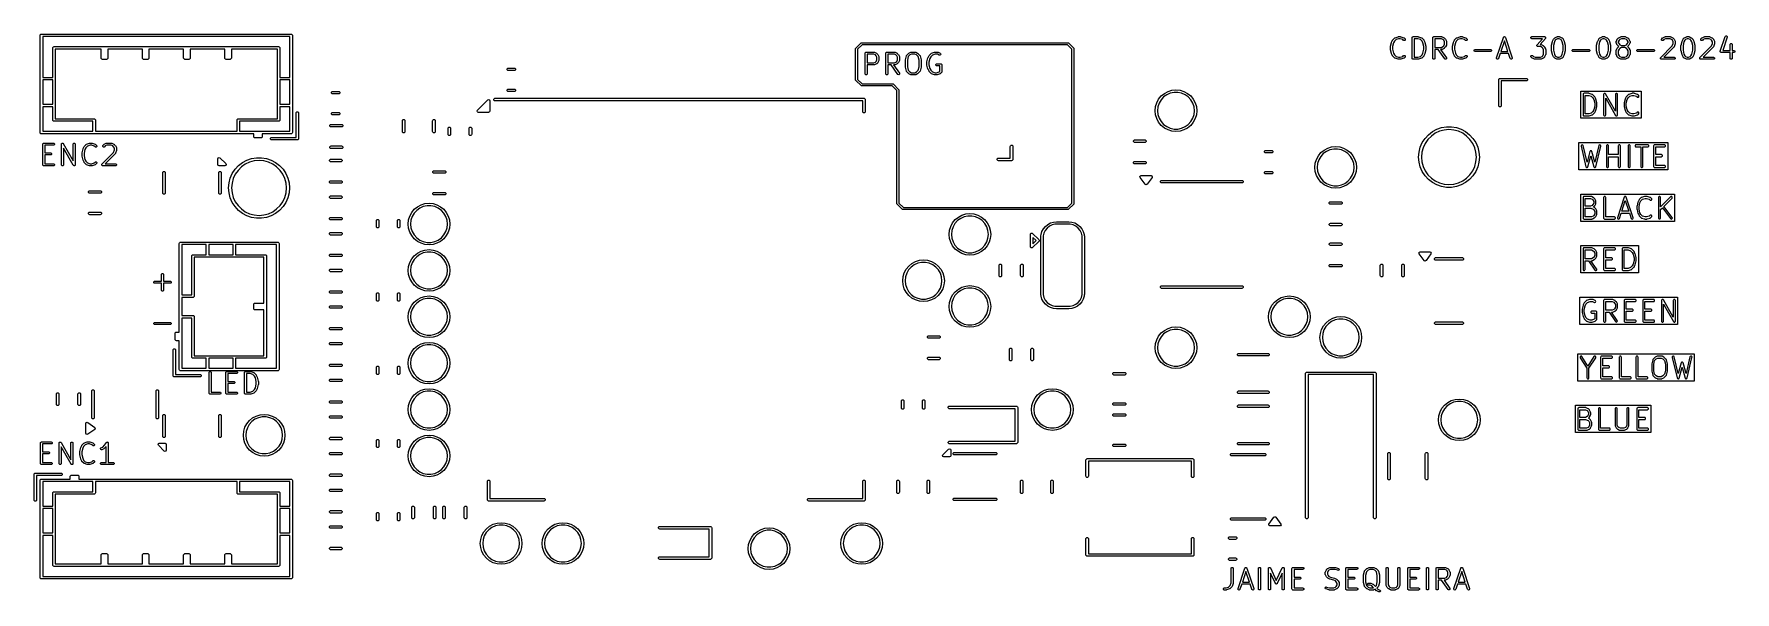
# Model space of a CAD drawing. Extents: x 124.3 to 206.9, y -106.4 to -79.3.
import ezdxf

# ---------------------------------------------------------------- set-up
doc = ezdxf.new("R2010")
doc.units = 0
doc.layers.add('BLACK', color=7, linetype='CONTINUOUS')

msp = doc.modelspace()

# ---------------------------------------------------------------- linework, layer by layer
at = {"layer": 'BLACK', "linetype": 'CONTINUOUS'}
for p, q in [((124.63, -79.34), (124.634567, -79.317039)), ((124.63, -84.06), (124.63, -79.34)), ((124.634567, -79.317039), (124.667039, -79.284567)), ((124.667039, -79.284567), (124.69, -79.28)), ((124.69, -79.28), (136.81, -79.28)), ((124.75, -79.4), (124.75, -81.39)), ((136.75, -79.4), (124.75, -79.4)), ((125.24, -79.95), (125.244567, -79.927039)), ((125.24, -81.39), (125.24, -79.95)), ((125.244567, -79.927039), (125.277039, -79.894567)), ((125.277039, -79.894567), (125.3, -79.89)), ((125.3, -79.89), (136.2, -79.89)), ((127.59, -80.01), (125.36, -80.01)), ((125.36, -80.01), (125.36, -83.39)), ((127.59, -80.45), (127.59, -80.01)), ((129.59, -80.01), (127.91, -80.01)), ((127.91, -80.01), (127.91, -80.45)), ((129.59, -80.45), (129.59, -80.01)), ((131.59, -80.01), (129.91, -80.01)), ((129.91, -80.01), (129.91, -80.45)), ((131.59, -80.45), (131.59, -80.01)), ((133.59, -80.01), (131.91, -80.01)), ((131.91, -80.01), (131.91, -80.45)), ((133.59, -80.45), (133.59, -80.01)), ((133.91, -80.01), (133.91, -80.45)), ((136.14, -80.01), (133.91, -80.01)), ((136.14, -83.39), (136.14, -80.01)), ((136.2, -79.89), (136.222961, -79.894567)), ((136.222961, -79.894567), (136.255433, -79.927039)), ((136.255433, -79.927039), (136.26, -79.95)), ((136.26, -79.95), (136.26, -81.39)), ((136.75, -81.39), (136.75, -79.4)), ((136.81, -79.28), (136.832961, -79.284567)), ((136.832961, -79.284567), (136.865433, -79.317039)), ((136.865433, -79.317039), (136.87, -79.34)), ((136.87, -79.34), (136.87, -84.06)), ((164.2, -80), (164.203806, -79.980866)), ((164.2, -81.5), (164.2, -80)), ((164.203806, -79.980866), (164.203807, -79.980865)), ((164.203807, -79.980865), (164.214645, -79.964645)), ((164.214645, -79.964645), (164.464644, -79.714645)), ((164.520711, -79.8), (164.3, -80.02071)), ((164.3, -80.02071), (164.3, -81.479289)), ((164.464644, -79.714645), (164.480865, -79.703806)), ((164.480865, -79.703806), (164.480866, -79.703806)), ((164.480866, -79.703806), (164.5, -79.7)), ((164.5, -79.7), (167, -79.7)), ((167, -79.8), (164.520711, -79.8)), ((167, -79.7), (174.5, -79.7)), ((174.47929, -79.8), (167, -79.8)), ((174.7, -80.02071), (174.47929, -79.8)), ((174.5, -79.7), (174.519134, -79.703806)), ((174.519134, -79.703806), (174.535355, -79.714645)), ((174.535355, -79.714645), (174.785355, -79.964644)), ((174.7, -87.479289), (174.7, -80.02071)), ((174.785355, -79.964644), (174.796194, -79.980865)), ((174.796194, -79.980865), (174.796194, -79.980866)), ((174.796194, -79.980866), (174.8, -80)), ((174.8, -80), (174.8, -87.5)), ((190.164286, -79.88599), (190.165481, -79.87998)), ((190.164286, -80.028847), (190.164286, -79.88599)), ((190.165481, -80.034856), (190.164286, -80.028847)), ((190.165481, -79.87998), (190.165779, -79.873863)), ((190.165779, -80.040974), (190.165481, -80.034856)), ((190.165779, -79.873863), (190.213398, -79.683387)), ((190.213398, -80.23145), (190.165779, -80.040974)), ((190.213398, -79.683387), (190.215737, -79.678434)), ((190.215737, -79.678434), (190.217184, -79.673153)), ((190.217184, -79.673153), (190.264802, -79.577916)), ((190.309081, -79.712965), (190.264286, -79.892145)), ((190.264286, -79.892145), (190.264286, -80.022692)), ((190.264286, -80.022692), (190.309081, -80.201872)), ((190.264802, -79.577916), (190.269717, -79.571582)), ((190.269717, -79.571582), (190.274169, -79.564921)), ((190.274169, -79.564921), (190.369407, -79.469683)), ((190.350617, -79.629893), (190.309081, -79.712965)), ((190.43177, -79.548739), (190.350617, -79.629893)), ((190.369407, -79.469683), (190.371488, -79.468292)), ((190.371488, -79.468292), (190.372002, -79.467265)), ((190.372002, -79.467265), (190.378967, -79.463294)), ((190.378967, -79.463294), (190.385628, -79.458844)), ((190.385628, -79.458844), (190.386776, -79.458844)), ((190.386776, -79.458844), (190.388951, -79.457604)), ((190.388951, -79.457604), (190.531807, -79.409985)), ((190.555732, -79.507419), (190.43177, -79.548739)), ((190.531807, -79.409985), (190.539757, -79.408982)), ((190.539757, -79.408982), (190.547619, -79.407419)), ((190.547619, -79.407419), (190.642857, -79.407419)), ((190.634744, -79.507419), (190.555732, -79.507419)), ((190.758705, -79.548739), (190.634744, -79.507419)), ((190.642857, -79.407419), (190.650719, -79.408982)), ((190.650719, -79.408982), (190.658668, -79.409985)), ((190.658668, -79.409985), (190.801525, -79.457604)), ((190.797977, -79.588012), (190.758705, -79.548739)), ((190.814198, -79.598851), (190.797977, -79.588012)), ((190.801525, -79.457604), (190.8037, -79.458844)), ((190.8037, -79.458844), (190.804848, -79.458844)), ((190.804848, -79.458844), (190.811512, -79.463297)), ((190.811512, -79.463297), (190.818473, -79.467265)), ((190.852467, -79.598851), (190.814198, -79.598851)), ((190.818473, -79.467265), (190.818986, -79.468291)), ((190.818986, -79.468291), (190.821069, -79.469683)), ((190.821069, -79.469683), (190.868688, -79.517301)), ((190.879527, -79.571791), (190.852467, -79.598851)), ((190.868688, -79.517301), (190.879527, -79.533522)), ((190.879527, -79.533522), (190.879527, -79.571791)), ((191.211905, -79.457419), (191.215711, -79.438285)), ((191.211905, -80.457419), (191.211905, -79.457419)), ((191.215711, -79.438285), (191.242771, -79.411225)), ((191.242771, -79.411225), (191.261905, -79.407419)), ((191.261905, -79.407419), (191.5, -79.407419)), ((191.491887, -79.507419), (191.311905, -79.507419)), ((191.311905, -79.507419), (191.311905, -80.407419)), ((191.615848, -79.548739), (191.491887, -79.507419)), ((191.5, -79.407419), (191.507862, -79.408982)), ((191.507862, -79.408982), (191.515811, -79.409985)), ((191.515811, -79.409985), (191.658668, -79.457604)), ((191.697001, -79.629892), (191.615848, -79.548739)), ((191.658668, -79.457604), (191.660843, -79.458844)), ((191.660843, -79.458844), (191.661991, -79.458844)), ((191.661991, -79.458844), (191.668655, -79.463297)), ((191.668655, -79.463297), (191.675616, -79.467265)), ((191.675616, -79.467265), (191.676129, -79.468291)), ((191.676129, -79.468291), (191.678212, -79.469683)), ((191.678212, -79.469683), (191.77345, -79.564921)), ((191.738538, -79.712966), (191.697001, -79.629892)), ((191.783333, -79.892145), (191.738538, -79.712966)), ((191.738538, -80.20187), (191.783333, -80.022692)), ((191.77345, -79.564921), (191.7779, -79.57158)), ((191.7779, -79.57158), (191.782816, -79.577915)), ((191.782816, -79.577915), (191.830435, -79.673153)), ((191.783333, -80.022692), (191.783333, -79.892145)), ((191.830435, -79.673153), (191.831881, -79.678434)), ((191.831881, -79.678434), (191.834221, -79.683387)), ((191.834221, -79.683387), (191.88184, -79.873863)), ((191.88184, -80.040974), (191.834221, -80.23145)), ((191.88184, -79.873863), (191.882137, -79.87998)), ((191.882137, -80.034856), (191.88184, -80.040974)), ((191.882137, -79.87998), (191.883333, -79.88599)), ((191.883333, -80.028847), (191.882137, -80.034856)), ((191.883333, -79.88599), (191.883333, -80.028847)), ((192.211905, -79.457419), (192.215711, -79.438285)), ((192.211905, -80.457419), (192.211905, -79.457419)), ((192.215711, -79.438285), (192.242771, -79.411225)), ((192.242771, -79.411225), (192.261905, -79.407419)), ((192.261905, -79.407419), (192.642857, -79.407419)), ((192.631054, -79.507419), (192.311905, -79.507419)), ((192.311905, -79.507419), (192.311905, -79.931228)), ((192.311905, -79.931228), (192.631054, -79.931228)), ((192.473967, -80.031228), (192.311905, -80.031228)), ((192.311905, -80.031228), (192.311905, -80.457419)), ((192.792371, -80.486092), (192.473967, -80.031228)), ((192.642857, -80.031228), (192.596033, -80.031228)), ((192.596033, -80.031228), (192.874295, -80.428746)), ((192.708477, -79.54613), (192.631054, -79.507419)), ((192.631054, -79.931228), (192.708477, -79.892516)), ((192.642857, -79.407419), (192.645313, -79.407907)), ((192.645313, -80.030739), (192.642857, -80.031228)), ((192.645313, -79.407907), (192.646402, -79.407545)), ((192.646402, -80.031102), (192.645313, -80.030739)), ((192.646402, -79.407545), (192.654129, -79.409661)), ((192.654129, -80.028985), (192.646402, -80.031102)), ((192.654129, -79.409661), (192.661991, -79.411225)), ((192.661991, -80.027422), (192.654129, -80.028985)), ((192.661991, -79.411225), (192.662802, -79.412036)), ((192.662802, -80.02661), (192.661991, -80.027422)), ((192.662802, -79.412036), (192.665218, -79.412698)), ((192.665218, -80.025949), (192.662802, -80.02661)), ((192.665218, -79.412698), (192.760455, -79.460316)), ((192.760455, -79.978331), (192.665218, -80.025949)), ((192.744621, -79.582275), (192.708477, -79.54613)), ((192.708477, -79.892516), (192.744621, -79.856371)), ((192.783333, -79.659698), (192.744621, -79.582275)), ((192.744621, -79.856371), (192.783333, -79.778948)), ((192.760455, -79.460316), (192.766788, -79.465231)), ((192.766788, -79.973415), (192.760455, -79.978331)), ((192.766788, -79.465231), (192.77345, -79.469683)), ((192.77345, -79.968964), (192.766788, -79.973415)), ((192.77345, -79.469683), (192.821069, -79.517301)), ((192.821069, -79.921346), (192.77345, -79.968964)), ((192.783333, -79.778948), (192.783333, -79.659698)), ((192.821069, -79.517301), (192.825523, -79.523967)), ((192.825523, -79.914679), (192.821069, -79.921346)), ((192.825523, -79.523967), (192.830435, -79.530296)), ((192.830435, -79.908351), (192.825523, -79.914679)), ((192.830435, -79.530296), (192.878054, -79.625534)), ((192.878054, -79.813113), (192.830435, -79.908351)), ((192.878054, -79.625534), (192.878715, -79.627949)), ((192.878715, -79.810697), (192.878054, -79.813113)), ((192.878715, -79.627949), (192.879527, -79.628761)), ((192.879527, -79.809886), (192.878715, -79.810697)), ((192.879527, -79.628761), (192.88109, -79.636622)), ((192.88109, -79.802024), (192.879527, -79.809886)), ((192.88109, -79.636622), (192.883207, -79.64435)), ((192.883207, -79.794297), (192.88109, -79.802024)), ((192.883207, -79.64435), (192.882844, -79.645438)), ((192.882844, -79.645438), (192.883333, -79.647895)), ((192.883333, -79.790752), (192.882844, -79.793208)), ((192.882844, -79.793208), (192.883207, -79.794297)), ((192.883333, -79.647895), (192.883333, -79.790752)), ((193.164286, -79.88599), (193.165481, -79.87998)), ((193.164286, -80.028847), (193.164286, -79.88599)), ((193.165481, -80.034856), (193.164286, -80.028847)), ((193.165481, -79.87998), (193.165779, -79.873863)), ((193.165779, -80.040974), (193.165481, -80.034856)), ((193.165779, -79.873863), (193.213398, -79.683387)), ((193.213398, -80.23145), (193.165779, -80.040974)), ((193.213398, -79.683387), (193.215737, -79.678434)), ((193.215737, -79.678434), (193.217184, -79.673153)), ((193.217184, -79.673153), (193.264802, -79.577916)), ((193.309081, -79.712965), (193.264286, -79.892145)), ((193.264286, -79.892145), (193.264286, -80.022692)), ((193.264286, -80.022692), (193.309081, -80.201872)), ((193.264802, -79.577916), (193.269717, -79.571582)), ((193.269717, -79.571582), (193.274169, -79.564921)), ((193.274169, -79.564921), (193.369407, -79.469683)), ((193.350617, -79.629893), (193.309081, -79.712965)), ((193.43177, -79.548739), (193.350617, -79.629893)), ((193.369407, -79.469683), (193.371488, -79.468292)), ((193.371488, -79.468292), (193.372002, -79.467265)), ((193.372002, -79.467265), (193.378967, -79.463294)), ((193.378967, -79.463294), (193.385628, -79.458844)), ((193.385628, -79.458844), (193.386776, -79.458844)), ((193.386776, -79.458844), (193.388951, -79.457604)), ((193.388951, -79.457604), (193.531807, -79.409985)), ((193.555732, -79.507419), (193.43177, -79.548739)), ((193.531807, -79.409985), (193.539757, -79.408982)), ((193.539757, -79.408982), (193.547619, -79.407419)), ((193.547619, -79.407419), (193.642857, -79.407419)), ((193.634744, -79.507419), (193.555732, -79.507419)), ((193.758705, -79.548739), (193.634744, -79.507419)), ((193.642857, -79.407419), (193.650719, -79.408982)), ((193.650719, -79.408982), (193.658668, -79.409985)), ((193.658668, -79.409985), (193.801525, -79.457604)), ((193.797977, -79.588012), (193.758705, -79.548739)), ((193.814198, -79.598851), (193.797977, -79.588012)), ((193.801525, -79.457604), (193.8037, -79.458844)), ((193.8037, -79.458844), (193.804848, -79.458844)), ((193.804848, -79.458844), (193.811512, -79.463297)), ((193.811512, -79.463297), (193.818473, -79.467265)), ((193.852467, -79.598851), (193.814198, -79.598851)), ((193.818473, -79.467265), (193.818986, -79.468291)), ((193.818986, -79.468291), (193.821069, -79.469683)), ((193.821069, -79.469683), (193.868688, -79.517301)), ((193.879527, -79.571791), (193.852467, -79.598851)), ((193.868688, -79.517301), (193.879527, -79.533522)), ((193.879527, -79.533522), (193.879527, -79.571791)), ((194.215711, -80.057332), (194.242771, -80.030272)), ((194.215711, -80.0956), (194.215711, -80.057332)), ((194.242771, -80.030272), (194.261905, -80.026466)), ((194.261905, -80.026466), (195.02381, -80.026466)), ((195.02381, -80.026466), (195.042944, -80.030272)), ((195.042944, -80.030272), (195.070004, -80.057332)), ((195.070004, -80.057332), (195.070004, -80.0956)), ((195.309709, -80.441608), (195.643042, -79.441608)), ((195.690476, -79.615532), (195.521752, -80.121704)), ((195.643042, -79.441608), (195.652703, -79.42466)), ((195.652703, -79.42466), (195.656044, -79.422989)), ((195.656044, -79.422989), (195.657716, -79.419646)), ((195.657716, -79.419646), (195.672758, -79.414632)), ((195.672758, -79.414632), (195.686932, -79.407545)), ((195.686932, -79.407545), (195.690475, -79.408726)), ((195.690475, -79.408726), (195.69402, -79.407545)), ((195.8592, -80.121704), (195.690476, -79.615532)), ((195.69402, -79.407545), (195.708199, -79.414634)), ((195.708199, -79.414634), (195.723236, -79.419647)), ((195.723236, -79.419647), (195.724906, -79.422987)), ((195.724906, -79.422987), (195.728249, -79.424659)), ((195.728249, -79.424659), (195.73791, -79.441608)), ((195.73791, -79.441608), (196.071243, -80.441607)), ((196.977616, -79.438285), (197.004676, -79.411225)), ((196.977616, -79.476553), (196.977616, -79.438285)), ((197.004676, -79.503613), (196.977616, -79.476553)), ((197.004676, -79.411225), (197.02381, -79.407419)), ((197.02381, -79.507419), (197.004676, -79.503613)), ((197.02381, -79.407419), (197.642857, -79.407419)), ((197.532669, -79.507419), (197.02381, -79.507419)), ((197.26216, -79.822352), (197.26333, -79.82032)), ((197.26333, -79.839906), (197.26216, -79.822352)), ((197.26333, -79.819237), (197.2648, -79.817766)), ((197.26333, -79.82032), (197.26333, -79.819237)), ((197.26333, -79.857505), (197.26333, -79.839906)), ((197.264586, -79.858761), (197.26333, -79.857505)), ((197.264705, -79.860536), (197.264586, -79.858761)), ((197.277949, -79.872124), (197.264705, -79.860536)), ((197.2648, -79.817766), (197.271895, -79.805446)), ((197.271895, -79.805446), (197.532669, -79.507419)), ((197.29039, -79.884565), (197.277949, -79.872124)), ((197.29269, -79.885022), (197.29039, -79.884565)), ((197.293505, -79.885735), (197.29269, -79.885022)), ((197.295577, -79.885596), (197.293505, -79.885735)), ((197.309524, -79.888371), (197.295577, -79.885596)), ((197.440578, -79.888371), (197.309524, -79.888371)), ((197.680486, -79.490344), (197.419712, -79.788371)), ((197.419712, -79.788371), (197.452381, -79.788371)), ((197.518001, -79.927082), (197.440578, -79.888371)), ((197.452381, -79.788371), (197.454837, -79.788859)), ((197.454837, -79.788859), (197.455926, -79.788497)), ((197.455926, -79.788497), (197.463653, -79.790613)), ((197.463653, -79.790613), (197.471515, -79.792177)), ((197.471515, -79.792177), (197.472326, -79.792988)), ((197.472326, -79.792988), (197.474742, -79.79365)), ((197.474742, -79.79365), (197.569979, -79.841268)), ((197.554145, -79.963227), (197.518001, -79.927082)), ((197.592857, -80.04065), (197.554145, -79.963227)), ((197.569979, -79.841268), (197.576312, -79.846183)), ((197.576312, -79.846183), (197.582974, -79.850635)), ((197.582974, -79.850635), (197.630593, -79.898253)), ((197.592857, -80.255138), (197.592857, -80.04065)), ((197.630593, -79.898253), (197.635047, -79.904919)), ((197.635047, -79.904919), (197.639959, -79.911248)), ((197.639959, -79.911248), (197.687578, -80.006486)), ((197.642857, -79.407419), (197.656803, -79.410193)), ((197.656803, -79.410193), (197.658876, -79.410055)), ((197.658876, -79.410055), (197.65969, -79.410767)), ((197.65969, -79.410767), (197.661991, -79.411225)), ((197.661991, -79.411225), (197.674431, -79.423665)), ((197.674431, -79.423665), (197.687676, -79.435254)), ((197.68758, -79.478023), (197.680486, -79.490344)), ((197.687578, -80.006486), (197.688239, -80.008901)), ((197.689051, -79.476553), (197.68758, -79.478023)), ((197.687676, -79.435254), (197.687794, -79.437028)), ((197.687794, -79.437028), (197.689051, -79.438285)), ((197.688239, -80.008901), (197.689051, -80.009713)), ((197.689051, -79.438285), (197.689051, -79.455883)), ((197.689051, -79.455883), (197.690221, -79.473438)), ((197.690221, -79.473438), (197.689051, -79.475469)), ((197.689051, -79.475469), (197.689051, -79.476553)), ((197.689051, -80.009713), (197.690614, -80.017574)), ((197.690614, -80.017574), (197.692731, -80.025302)), ((197.692731, -80.025302), (197.692368, -80.02639)), ((197.692368, -80.02639), (197.692857, -80.028847)), ((197.692857, -80.028847), (197.692857, -80.266942)), ((197.97381, -79.838371), (197.975005, -79.832361)), ((197.97381, -80.076466), (197.97381, -79.838371)), ((197.975005, -79.832361), (197.975303, -79.826244)), ((197.975303, -79.826244), (198.022922, -79.635768)), ((198.022922, -79.635768), (198.025261, -79.630815)), ((198.025261, -79.630815), (198.026708, -79.625534)), ((198.026708, -79.625534), (198.074326, -79.530297)), ((198.118605, -79.665346), (198.07381, -79.844526)), ((198.07381, -79.844526), (198.07381, -80.070311)), ((198.07381, -80.070311), (198.118605, -80.249491)), ((198.074326, -79.530297), (198.079241, -79.523963)), ((198.079241, -79.523963), (198.083693, -79.517302)), ((198.083693, -79.517302), (198.131311, -79.469683)), ((198.16014, -79.582274), (198.118605, -79.665346)), ((198.131311, -79.469683), (198.137977, -79.465228)), ((198.137977, -79.465228), (198.144306, -79.460317)), ((198.144306, -79.460317), (198.239544, -79.412698)), ((198.196285, -79.54613), (198.16014, -79.582274)), ((198.273709, -79.507419), (198.196285, -79.54613)), ((198.239544, -79.412698), (198.241959, -79.412036)), ((198.241959, -79.412036), (198.242771, -79.411225)), ((198.242771, -79.411225), (198.250632, -79.409661)), ((198.250632, -79.409661), (198.25836, -79.407545)), ((198.25836, -79.407545), (198.259448, -79.407907)), ((198.259448, -79.407907), (198.261905, -79.407419)), ((198.261905, -79.407419), (198.357143, -79.407419)), ((198.34534, -79.507419), (198.273709, -79.507419)), ((198.422763, -79.54613), (198.34534, -79.507419)), ((198.357143, -79.407419), (198.359599, -79.407907)), ((198.359599, -79.407907), (198.360688, -79.407545)), ((198.360688, -79.407545), (198.368415, -79.409661)), ((198.368415, -79.409661), (198.376277, -79.411225)), ((198.376277, -79.411225), (198.377088, -79.412036)), ((198.377088, -79.412036), (198.379504, -79.412698)), ((198.379504, -79.412698), (198.474741, -79.460316)), ((198.458907, -79.582275), (198.422763, -79.54613)), ((198.500443, -79.665347), (198.458907, -79.582275)), ((198.474741, -79.460316), (198.481074, -79.465231)), ((198.481074, -79.465231), (198.487736, -79.469683)), ((198.487736, -79.469683), (198.535355, -79.517301)), ((198.545238, -79.844526), (198.500443, -79.665347)), ((198.500443, -80.249489), (198.545238, -80.070311)), ((198.535355, -79.517301), (198.539809, -79.523967)), ((198.539809, -79.523967), (198.544721, -79.530296)), ((198.544721, -79.530296), (198.59234, -79.625534)), ((198.545238, -80.070311), (198.545238, -79.844526)), ((198.59234, -79.625534), (198.593786, -79.630815)), ((198.593786, -79.630815), (198.596126, -79.635768)), ((198.596126, -79.635768), (198.643745, -79.826244)), ((198.643745, -79.826244), (198.644042, -79.832361)), ((198.644042, -79.832361), (198.645238, -79.838371)), ((198.645238, -79.838371), (198.645238, -80.076466)), ((198.977616, -80.057332), (199.004676, -80.030272)), ((198.977616, -80.0956), (198.977616, -80.057332)), ((199.004676, -80.030272), (199.02381, -80.026466)), ((199.02381, -80.026466), (199.785715, -80.026466)), ((199.785715, -80.026466), (199.804849, -80.030272)), ((199.804849, -80.030272), (199.831909, -80.057332)), ((199.831909, -80.057332), (199.831909, -80.0956)), ((200.164286, -79.838371), (200.165481, -79.832361)), ((200.164286, -80.076466), (200.164286, -79.838371)), ((200.165481, -79.832361), (200.165779, -79.826244)), ((200.165779, -79.826244), (200.213398, -79.635768)), ((200.213398, -79.635768), (200.215737, -79.630815)), ((200.215737, -79.630815), (200.217184, -79.625534)), ((200.217184, -79.625534), (200.264802, -79.530297)), ((200.309081, -79.665346), (200.264286, -79.844526)), ((200.264286, -79.844526), (200.264286, -80.070311)), ((200.264286, -80.070311), (200.309081, -80.249491)), ((200.264802, -79.530297), (200.269717, -79.523963)), ((200.269717, -79.523963), (200.274169, -79.517302)), ((200.274169, -79.517302), (200.321787, -79.469683)), ((200.350616, -79.582274), (200.309081, -79.665346)), ((200.321787, -79.469683), (200.328453, -79.465228)), ((200.328453, -79.465228), (200.334782, -79.460317)), ((200.334782, -79.460317), (200.43002, -79.412698)), ((200.386761, -79.54613), (200.350616, -79.582274)), ((200.464185, -79.507419), (200.386761, -79.54613)), ((200.43002, -79.412698), (200.432435, -79.412036)), ((200.432435, -79.412036), (200.433247, -79.411225)), ((200.433247, -79.411225), (200.441108, -79.409661)), ((200.441108, -79.409661), (200.448836, -79.407545)), ((200.448836, -79.407545), (200.449924, -79.407907)), ((200.449924, -79.407907), (200.452381, -79.407419)), ((200.452381, -79.407419), (200.547619, -79.407419)), ((200.535816, -79.507419), (200.464185, -79.507419)), ((200.613239, -79.54613), (200.535816, -79.507419)), ((200.547619, -79.407419), (200.550075, -79.407907)), ((200.550075, -79.407907), (200.551164, -79.407545)), ((200.551164, -79.407545), (200.558891, -79.409661)), ((200.558891, -79.409661), (200.566753, -79.411225)), ((200.566753, -79.411225), (200.567564, -79.412036)), ((200.567564, -79.412036), (200.56998, -79.412698)), ((200.56998, -79.412698), (200.665217, -79.460316)), ((200.649383, -79.582275), (200.613239, -79.54613)), ((200.690919, -79.665347), (200.649383, -79.582275)), ((200.665217, -79.460316), (200.67155, -79.465231)), ((200.67155, -79.465231), (200.678212, -79.469683)), ((200.678212, -79.469683), (200.725831, -79.517301)), ((200.735714, -79.844526), (200.690919, -79.665347)), ((200.690919, -80.249489), (200.735714, -80.070311)), ((200.725831, -79.517301), (200.730285, -79.523967)), ((200.730285, -79.523967), (200.735197, -79.530296)), ((200.735197, -79.530296), (200.782816, -79.625534)), ((200.735714, -80.070311), (200.735714, -79.844526)), ((200.782816, -79.625534), (200.784262, -79.630815)), ((200.784262, -79.630815), (200.786602, -79.635768)), ((200.786602, -79.635768), (200.834221, -79.826244)), ((200.834221, -79.826244), (200.834518, -79.832361)), ((200.834518, -79.832361), (200.835714, -79.838371)), ((200.835714, -79.838371), (200.835714, -80.076466)), ((201.116667, -79.647895), (201.117155, -79.645438)), ((201.116667, -79.695514), (201.116667, -79.647895)), ((201.117155, -79.69797), (201.116667, -79.695514)), ((201.116793, -79.64435), (201.118909, -79.636622)), ((201.117155, -79.645438), (201.116793, -79.64435)), ((201.116793, -79.699059), (201.117155, -79.69797)), ((201.118909, -79.706786), (201.116793, -79.699059)), ((201.116793, -80.072921), (201.118909, -80.065193)), ((201.117155, -80.074009), (201.116793, -80.072921)), ((201.118909, -79.636622), (201.120473, -79.628761)), ((201.120473, -79.714648), (201.118909, -79.706786)), ((201.118909, -80.065193), (201.120473, -80.057332)), ((201.120473, -79.628761), (201.121284, -79.627949)), ((201.121284, -79.715459), (201.120473, -79.714648)), ((201.120473, -80.057332), (201.121284, -80.05652)), ((201.121284, -79.627949), (201.121946, -79.625534)), ((201.121946, -79.717875), (201.121284, -79.715459)), ((201.121284, -80.05652), (201.121946, -80.054105)), ((201.121946, -79.625534), (201.169564, -79.530297)), ((201.169564, -79.813112), (201.121946, -79.717875)), ((201.121946, -80.054105), (201.169564, -79.958868)), ((201.169564, -79.530297), (201.174479, -79.523963)), ((201.174479, -79.819445), (201.169564, -79.813112)), ((201.169564, -79.958868), (201.174479, -79.952534)), ((201.174479, -79.523963), (201.178931, -79.517302)), ((201.178931, -79.826107), (201.174479, -79.819445)), ((201.174479, -79.952534), (201.178931, -79.945873)), ((201.178931, -79.517302), (201.226549, -79.469683)), ((201.226549, -79.873726), (201.178931, -79.826107)), ((201.178931, -79.945873), (201.226549, -79.898254)), ((201.255378, -79.582274), (201.216667, -79.659698)), ((201.216667, -79.659698), (201.216667, -79.683711)), ((201.216667, -79.683711), (201.255378, -79.761134)), ((201.255378, -80.010845), (201.216667, -80.088269)), ((201.226549, -79.469683), (201.233215, -79.465228)), ((201.233215, -79.87818), (201.226549, -79.873726)), ((201.226549, -79.898254), (201.233215, -79.893799)), ((201.233215, -79.465228), (201.239544, -79.460317)), ((201.239544, -79.883092), (201.233215, -79.87818)), ((201.233215, -79.893799), (201.239544, -79.888888)), ((201.239544, -79.460317), (201.334782, -79.412698)), ((201.24534, -79.88599), (201.239544, -79.883092)), ((201.239544, -79.888888), (201.24534, -79.88599)), ((201.291523, -79.54613), (201.255378, -79.582274)), ((201.255378, -79.761134), (201.291523, -79.797278)), ((201.291523, -79.974701), (201.255378, -80.010845)), ((201.368947, -79.507419), (201.291523, -79.54613)), ((201.291523, -79.797278), (201.368947, -79.83599)), ((201.368947, -79.93599), (201.291523, -79.974701)), ((201.334782, -79.412698), (201.337197, -79.412036)), ((201.337197, -79.412036), (201.338009, -79.411225)), ((201.338009, -79.411225), (201.34587, -79.409661)), ((201.34587, -79.409661), (201.353598, -79.407545)), ((201.353598, -79.407545), (201.354686, -79.407907)), ((201.354686, -79.407907), (201.357143, -79.407419)), ((201.357143, -79.407419), (201.547619, -79.407419)), ((201.535816, -79.507419), (201.368947, -79.507419)), ((201.368947, -79.83599), (201.535816, -79.83599)), ((201.535816, -79.93599), (201.368947, -79.93599)), ((201.613239, -79.54613), (201.535816, -79.507419)), ((201.535816, -79.83599), (201.613239, -79.797278)), ((201.613239, -79.974701), (201.535816, -79.93599)), ((201.547619, -79.407419), (201.550075, -79.407907)), ((201.550075, -79.407907), (201.551164, -79.407545)), ((201.551164, -79.407545), (201.558891, -79.409661)), ((201.558891, -79.409661), (201.566753, -79.411225)), ((201.566753, -79.411225), (201.567564, -79.412036)), ((201.567564, -79.412036), (201.56998, -79.412698)), ((201.56998, -79.412698), (201.665217, -79.460316)), ((201.649383, -79.582275), (201.613239, -79.54613)), ((201.613239, -79.797278), (201.649383, -79.761133)), ((201.649383, -80.010846), (201.613239, -79.974701)), ((201.688095, -79.659698), (201.649383, -79.582275)), ((201.649383, -79.761133), (201.688095, -79.68371)), ((201.688095, -80.088269), (201.649383, -80.010846)), ((201.665217, -79.883093), (201.659422, -79.88599)), ((201.659422, -79.88599), (201.665217, -79.888887)), ((201.665217, -79.460316), (201.67155, -79.465231)), ((201.67155, -79.878177), (201.665217, -79.883093)), ((201.665217, -79.888887), (201.67155, -79.893802)), ((201.67155, -79.465231), (201.678212, -79.469683)), ((201.678212, -79.873726), (201.67155, -79.878177)), ((201.67155, -79.893802), (201.678212, -79.898254)), ((201.678212, -79.469683), (201.725831, -79.517301)), ((201.725831, -79.826108), (201.678212, -79.873726)), ((201.678212, -79.898254), (201.725831, -79.945872)), ((201.688095, -79.68371), (201.688095, -79.659698)), ((201.725831, -79.517301), (201.730285, -79.523967)), ((201.730285, -79.819441), (201.725831, -79.826108)), ((201.725831, -79.945872), (201.730285, -79.952538)), ((201.730285, -79.523967), (201.735197, -79.530296)), ((201.735197, -79.813113), (201.730285, -79.819441)), ((201.730285, -79.952538), (201.735197, -79.958867)), ((201.735197, -79.530296), (201.782816, -79.625534)), ((201.782816, -79.717875), (201.735197, -79.813113)), ((201.735197, -79.958867), (201.782816, -80.054105)), ((201.782816, -79.625534), (201.783477, -79.627949)), ((201.783477, -79.715459), (201.782816, -79.717875)), ((201.782816, -80.054105), (201.783477, -80.05652)), ((201.783477, -79.627949), (201.784289, -79.628761)), ((201.784289, -79.714648), (201.783477, -79.715459)), ((201.783477, -80.05652), (201.784289, -80.057332)), ((201.784289, -79.628761), (201.785852, -79.636622)), ((201.785852, -79.706786), (201.784289, -79.714648)), ((201.784289, -80.057332), (201.785852, -80.065193)), ((201.785852, -79.636622), (201.787969, -79.64435)), ((201.787969, -79.699059), (201.785852, -79.706786)), ((201.785852, -80.065193), (201.787969, -80.072921)), ((201.787969, -79.64435), (201.787606, -79.645438)), ((201.787606, -79.645438), (201.788095, -79.647895)), ((201.788095, -79.695514), (201.787606, -79.69797)), ((201.787606, -79.69797), (201.787969, -79.699059)), ((201.787969, -80.072921), (201.787606, -80.074009)), ((201.788095, -79.647895), (201.788095, -79.695514)), ((202.120473, -80.057332), (202.147533, -80.030272)), ((202.120473, -80.0956), (202.120473, -80.057332)), ((202.147533, -80.030272), (202.166667, -80.026466)), ((202.166667, -80.026466), (202.928572, -80.026466)), ((202.928572, -80.026466), (202.947706, -80.030272)), ((202.947706, -80.030272), (202.974766, -80.057332)), ((202.974766, -80.057332), (202.974766, -80.0956)), ((203.274169, -80.422064), (203.83725, -79.858981)), ((203.310949, -79.533523), (203.321788, -79.517302)), ((203.310949, -79.571791), (203.310949, -79.533523)), ((203.338009, -79.598851), (203.310949, -79.571791)), ((203.321788, -79.517302), (203.369406, -79.469683)), ((203.376277, -79.598851), (203.338009, -79.598851)), ((203.369406, -79.469683), (203.376072, -79.465228)), ((203.376072, -79.465228), (203.382401, -79.460317)), ((203.392498, -79.588012), (203.376277, -79.598851)), ((203.382401, -79.460317), (203.477639, -79.412698)), ((203.43438, -79.54613), (203.392498, -79.588012)), ((203.916307, -79.921345), (203.430234, -80.407419)), ((203.511804, -79.507419), (203.43438, -79.54613)), ((203.477639, -79.412698), (203.480054, -79.412036)), ((203.480054, -79.412036), (203.480866, -79.411225)), ((203.480866, -79.411225), (203.488727, -79.409661)), ((203.488727, -79.409661), (203.496455, -79.407545)), ((203.496455, -79.407545), (203.497543, -79.407907)), ((203.497543, -79.407907), (203.5, -79.407419)), ((203.5, -79.407419), (203.738095, -79.407419)), ((203.726292, -79.507419), (203.511804, -79.507419)), ((203.803715, -79.54613), (203.726292, -79.507419)), ((203.738095, -79.407419), (203.740551, -79.407907)), ((203.740551, -79.407907), (203.74164, -79.407545)), ((203.74164, -79.407545), (203.749367, -79.409661)), ((203.749367, -79.409661), (203.757229, -79.411225)), ((203.757229, -79.411225), (203.75804, -79.412036)), ((203.75804, -79.412036), (203.760456, -79.412698)), ((203.760456, -79.412698), (203.855693, -79.460316)), ((203.839859, -79.582275), (203.803715, -79.54613)), ((203.83725, -79.858981), (203.878571, -79.73502)), ((203.878571, -79.659698), (203.839859, -79.582275)), ((203.855693, -79.460316), (203.862026, -79.465231)), ((203.862026, -79.465231), (203.868688, -79.469683)), ((203.868688, -79.469683), (203.916307, -79.517301)), ((203.878571, -79.73502), (203.878571, -79.659698)), ((203.916307, -79.517301), (203.920761, -79.523967)), ((203.917697, -79.919263), (203.916307, -79.921345)), ((203.918725, -79.91875), (203.917697, -79.919263)), ((203.922695, -79.911784), (203.918725, -79.91875)), ((203.920761, -79.523967), (203.925673, -79.530296)), ((203.927146, -79.905124), (203.922695, -79.911784)), ((203.925673, -79.530296), (203.973292, -79.625534)), ((203.928386, -79.901801), (203.927146, -79.903976)), ((203.927146, -79.903976), (203.927146, -79.905124)), ((203.976005, -79.758945), (203.928386, -79.901801)), ((203.973292, -79.625534), (203.973953, -79.627949)), ((203.973953, -79.627949), (203.974765, -79.628761)), ((203.974765, -79.628761), (203.976328, -79.636622)), ((203.977007, -79.750994), (203.976005, -79.758945)), ((203.976328, -79.636622), (203.978445, -79.64435)), ((203.978571, -79.743133), (203.977007, -79.750994)), ((203.978445, -79.64435), (203.978082, -79.645438)), ((203.978082, -79.645438), (203.978571, -79.647895)), ((203.978571, -79.647895), (203.978571, -79.743133)), ((204.259524, -79.838371), (204.260719, -79.832361)), ((204.259524, -80.076466), (204.259524, -79.838371)), ((204.260719, -79.832361), (204.261017, -79.826244)), ((204.261017, -79.826244), (204.308636, -79.635768)), ((204.308636, -79.635768), (204.310975, -79.630815)), ((204.310975, -79.630815), (204.312422, -79.625534)), ((204.312422, -79.625534), (204.36004, -79.530297)), ((204.404319, -79.665346), (204.359524, -79.844526)), ((204.359524, -79.844526), (204.359524, -80.070311)), ((204.359524, -80.070311), (204.404319, -80.249491)), ((204.36004, -79.530297), (204.364955, -79.523963)), ((204.364955, -79.523963), (204.369407, -79.517302)), ((204.369407, -79.517302), (204.417025, -79.469683)), ((204.445854, -79.582274), (204.404319, -79.665346)), ((204.417025, -79.469683), (204.423691, -79.465228)), ((204.423691, -79.465228), (204.43002, -79.460317)), ((204.43002, -79.460317), (204.525258, -79.412698)), ((204.481999, -79.54613), (204.445854, -79.582274)), ((204.559423, -79.507419), (204.481999, -79.54613)), ((204.525258, -79.412698), (204.527673, -79.412036)), ((204.527673, -79.412036), (204.528485, -79.411225)), ((204.528485, -79.411225), (204.536346, -79.409661)), ((204.536346, -79.409661), (204.544074, -79.407545)), ((204.544074, -79.407545), (204.545162, -79.407907)), ((204.545162, -79.407907), (204.547619, -79.407419)), ((204.547619, -79.407419), (204.642857, -79.407419)), ((204.631054, -79.507419), (204.559423, -79.507419)), ((204.708477, -79.54613), (204.631054, -79.507419)), ((204.642857, -79.407419), (204.645313, -79.407907)), ((204.645313, -79.407907), (204.646402, -79.407545)), ((204.646402, -79.407545), (204.654129, -79.409661)), ((204.654129, -79.409661), (204.661991, -79.411225)), ((204.661991, -79.411225), (204.662802, -79.412036)), ((204.662802, -79.412036), (204.665218, -79.412698)), ((204.665218, -79.412698), (204.760455, -79.460316)), ((204.744621, -79.582275), (204.708477, -79.54613)), ((204.786157, -79.665347), (204.744621, -79.582275)), ((204.760455, -79.460316), (204.766788, -79.465231)), ((204.766788, -79.465231), (204.77345, -79.469683)), ((204.77345, -79.469683), (204.821069, -79.517301)), ((204.830952, -79.844526), (204.786157, -79.665347)), ((204.786157, -80.249489), (204.830952, -80.070311)), ((204.821069, -79.517301), (204.825523, -79.523967)), ((204.825523, -79.523967), (204.830435, -79.530296)), ((204.830435, -79.530296), (204.878054, -79.625534)), ((204.830952, -80.070311), (204.830952, -79.844526)), ((204.878054, -79.625534), (204.8795, -79.630815)), ((204.8795, -79.630815), (204.88184, -79.635768)), ((204.88184, -79.635768), (204.929459, -79.826244)), ((204.929459, -79.826244), (204.929756, -79.832361)), ((204.929756, -79.832361), (204.930952, -79.838371)), ((204.930952, -79.838371), (204.930952, -80.076466)), ((205.178931, -80.422064), (205.742012, -79.858981)), ((205.215711, -79.533523), (205.22655, -79.517302)), ((205.215711, -79.571791), (205.215711, -79.533523)), ((205.242771, -79.598851), (205.215711, -79.571791)), ((205.22655, -79.517302), (205.274168, -79.469683)), ((205.281039, -79.598851), (205.242771, -79.598851)), ((205.274168, -79.469683), (205.280834, -79.465228)), ((205.280834, -79.465228), (205.287163, -79.460317)), ((205.29726, -79.588012), (205.281039, -79.598851)), ((205.287163, -79.460317), (205.382401, -79.412698)), ((205.339142, -79.54613), (205.29726, -79.588012)), ((205.821069, -79.921345), (205.334996, -80.407419)), ((205.416566, -79.507419), (205.339142, -79.54613)), ((205.382401, -79.412698), (205.384816, -79.412036)), ((205.384816, -79.412036), (205.385628, -79.411225)), ((205.385628, -79.411225), (205.393489, -79.409661)), ((205.393489, -79.409661), (205.401217, -79.407545)), ((205.401217, -79.407545), (205.402305, -79.407907)), ((205.402305, -79.407907), (205.404762, -79.407419)), ((205.404762, -79.407419), (205.642857, -79.407419)), ((205.631054, -79.507419), (205.416566, -79.507419)), ((205.708477, -79.54613), (205.631054, -79.507419)), ((205.642857, -79.407419), (205.645313, -79.407907)), ((205.645313, -79.407907), (205.646402, -79.407545)), ((205.646402, -79.407545), (205.654129, -79.409661)), ((205.654129, -79.409661), (205.661991, -79.411225)), ((205.661991, -79.411225), (205.662802, -79.412036)), ((205.662802, -79.412036), (205.665218, -79.412698)), ((205.665218, -79.412698), (205.760455, -79.460316)), ((205.744621, -79.582275), (205.708477, -79.54613)), ((205.742012, -79.858981), (205.783333, -79.73502)), ((205.783333, -79.659698), (205.744621, -79.582275)), ((205.760455, -79.460316), (205.766788, -79.465231)), ((205.766788, -79.465231), (205.77345, -79.469683)), ((205.77345, -79.469683), (205.821069, -79.517301)), ((205.783333, -79.73502), (205.783333, -79.659698)), ((205.821069, -79.517301), (205.825523, -79.523967)), ((205.822459, -79.919263), (205.821069, -79.921345)), ((205.823487, -79.91875), (205.822459, -79.919263)), ((205.827457, -79.911784), (205.823487, -79.91875)), ((205.825523, -79.523967), (205.830435, -79.530296)), ((205.831908, -79.905124), (205.827457, -79.911784)), ((205.830435, -79.530296), (205.878054, -79.625534)), ((205.833148, -79.901801), (205.831908, -79.903976)), ((205.831908, -79.903976), (205.831908, -79.905124)), ((205.880767, -79.758945), (205.833148, -79.901801)), ((205.878054, -79.625534), (205.878715, -79.627949)), ((205.878715, -79.627949), (205.879527, -79.628761)), ((205.879527, -79.628761), (205.88109, -79.636622)), ((205.881769, -79.750994), (205.880767, -79.758945)), ((205.88109, -79.636622), (205.883207, -79.64435)), ((205.883333, -79.743133), (205.881769, -79.750994)), ((205.883207, -79.64435), (205.882844, -79.645438)), ((205.882844, -79.645438), (205.883333, -79.647895)), ((205.883333, -79.647895), (205.883333, -79.743133)), ((206.166852, -80.108274), (206.404947, -79.393989)), ((206.499815, -79.425612), (206.283657, -80.074085)), ((206.404947, -79.393989), (206.414608, -79.377041)), ((206.414608, -79.377041), (206.448837, -79.359926)), ((206.448837, -79.359926), (206.485141, -79.372028)), ((206.485141, -79.372028), (206.502255, -79.406256)), ((206.502255, -79.406256), (206.499815, -79.425612)), ((206.640476, -79.790752), (206.644282, -79.771618)), ((206.640476, -80.074085), (206.640476, -79.790752)), ((206.644282, -79.771618), (206.671342, -79.744558)), ((206.671342, -79.744558), (206.70961, -79.744558)), ((206.70961, -79.744558), (206.73667, -79.771618)), ((206.73667, -79.771618), (206.740476, -79.790752)), ((206.740476, -79.790752), (206.740476, -80.074085)), ((127.594567, -80.472961), (127.59, -80.45)), ((127.627039, -80.505433), (127.594567, -80.472961)), ((127.65, -80.51), (127.627039, -80.505433)), ((127.85, -80.51), (127.65, -80.51)), ((127.872961, -80.505433), (127.85, -80.51)), ((127.905433, -80.472961), (127.872961, -80.505433)), ((127.91, -80.45), (127.905433, -80.472961)), ((129.594567, -80.472961), (129.59, -80.45)), ((129.627039, -80.505433), (129.594567, -80.472961)), ((129.65, -80.51), (129.627039, -80.505433)), ((129.85, -80.51), (129.65, -80.51)), ((129.872961, -80.505433), (129.85, -80.51)), ((129.905433, -80.472961), (129.872961, -80.505433)), ((129.91, -80.45), (129.905433, -80.472961)), ((131.594567, -80.472961), (131.59, -80.45)), ((131.627039, -80.505433), (131.594567, -80.472961)), ((131.65, -80.51), (131.627039, -80.505433)), ((131.85, -80.51), (131.65, -80.51)), ((131.872961, -80.505433), (131.85, -80.51)), ((131.905433, -80.472961), (131.872961, -80.505433)), ((131.91, -80.45), (131.905433, -80.472961)), ((133.594567, -80.472961), (133.59, -80.45)), ((133.627039, -80.505433), (133.594567, -80.472961)), ((133.65, -80.51), (133.627039, -80.505433)), ((133.85, -80.51), (133.65, -80.51)), ((133.872961, -80.505433), (133.85, -80.51)), ((133.905433, -80.472961), (133.872961, -80.505433)), ((133.91, -80.45), (133.905433, -80.472961)), ((164.664286, -80.207419), (164.668092, -80.188285)), ((164.664286, -81.207419), (164.664286, -80.207419)), ((164.668092, -80.188285), (164.695152, -80.161225)), ((164.695152, -80.161225), (164.714286, -80.157419)), ((164.714286, -80.157419), (165.095238, -80.157419)), ((165.083435, -80.257419), (164.764286, -80.257419)), ((164.764286, -80.257419), (164.764286, -80.681228)), ((164.764286, -80.681228), (165.083435, -80.681228)), ((165.095238, -80.781228), (164.764286, -80.781228)), ((164.764286, -80.781228), (164.764286, -81.207419)), ((165.160858, -80.29613), (165.083435, -80.257419)), ((165.083435, -80.681228), (165.160858, -80.642516)), ((165.095238, -80.157419), (165.097694, -80.157907)), ((165.097694, -80.780739), (165.095238, -80.781228)), ((165.097694, -80.157907), (165.098783, -80.157545)), ((165.098783, -80.781102), (165.097694, -80.780739)), ((165.098783, -80.157545), (165.10651, -80.159661)), ((165.10651, -80.778985), (165.098783, -80.781102)), ((165.10651, -80.159661), (165.114372, -80.161225)), ((165.114372, -80.777422), (165.10651, -80.778985)), ((165.114372, -80.161225), (165.115183, -80.162036)), ((165.115183, -80.77661), (165.114372, -80.777422)), ((165.115183, -80.162036), (165.117599, -80.162698)), ((165.117599, -80.775949), (165.115183, -80.77661)), ((165.117599, -80.162698), (165.212836, -80.210316)), ((165.212836, -80.728331), (165.117599, -80.775949)), ((165.197002, -80.332275), (165.160858, -80.29613)), ((165.160858, -80.642516), (165.197002, -80.606371)), ((165.235714, -80.409698), (165.197002, -80.332275)), ((165.197002, -80.606371), (165.235714, -80.528948)), ((165.212836, -80.210316), (165.219169, -80.215231)), ((165.219169, -80.723415), (165.212836, -80.728331)), ((165.219169, -80.215231), (165.225831, -80.219683)), ((165.225831, -80.718964), (165.219169, -80.723415)), ((165.225831, -80.219683), (165.27345, -80.267301)), ((165.27345, -80.671346), (165.225831, -80.718964)), ((165.235714, -80.528948), (165.235714, -80.409698)), ((165.27345, -80.267301), (165.277904, -80.273967)), ((165.277904, -80.664679), (165.27345, -80.671346)), ((165.277904, -80.273967), (165.282816, -80.280296)), ((165.282816, -80.658351), (165.277904, -80.664679)), ((165.282816, -80.280296), (165.330435, -80.375534)), ((165.330435, -80.563113), (165.282816, -80.658351)), ((165.330435, -80.375534), (165.331096, -80.377949)), ((165.331096, -80.560697), (165.330435, -80.563113)), ((165.331096, -80.377949), (165.331908, -80.378761)), ((165.331908, -80.559886), (165.331096, -80.560697)), ((165.331908, -80.378761), (165.333471, -80.386622)), ((165.333471, -80.552024), (165.331908, -80.559886)), ((165.333471, -80.386622), (165.335588, -80.39435)), ((165.335588, -80.544297), (165.333471, -80.552024)), ((165.335588, -80.39435), (165.335225, -80.395438)), ((165.335225, -80.395438), (165.335714, -80.397895)), ((165.335714, -80.540752), (165.335225, -80.543208)), ((165.335225, -80.543208), (165.335588, -80.544297)), ((165.335714, -80.397895), (165.335714, -80.540752)), ((165.664286, -80.207419), (165.668092, -80.188285)), ((165.664286, -81.207419), (165.664286, -80.207419)), ((165.668092, -80.188285), (165.695152, -80.161225)), ((165.695152, -80.161225), (165.714286, -80.157419)), ((165.714286, -80.157419), (166.095238, -80.157419)), ((166.083435, -80.257419), (165.764286, -80.257419)), ((165.764286, -80.257419), (165.764286, -80.681228)), ((165.764286, -80.681228), (166.083435, -80.681228)), ((165.926348, -80.781228), (165.764286, -80.781228)), ((165.764286, -80.781228), (165.764286, -81.207419)), ((166.244752, -81.236092), (165.926348, -80.781228)), ((166.095238, -80.781228), (166.048414, -80.781228)), ((166.048414, -80.781228), (166.326676, -81.178746)), ((166.160858, -80.29613), (166.083435, -80.257419)), ((166.083435, -80.681228), (166.160858, -80.642516)), ((166.095238, -80.157419), (166.097694, -80.157907)), ((166.097694, -80.780739), (166.095238, -80.781228)), ((166.097694, -80.157907), (166.098783, -80.157545)), ((166.098783, -80.781102), (166.097694, -80.780739)), ((166.098783, -80.157545), (166.10651, -80.159661)), ((166.10651, -80.778985), (166.098783, -80.781102)), ((166.10651, -80.159661), (166.114372, -80.161225)), ((166.114372, -80.777422), (166.10651, -80.778985)), ((166.114372, -80.161225), (166.115183, -80.162036)), ((166.115183, -80.77661), (166.114372, -80.777422)), ((166.115183, -80.162036), (166.117599, -80.162698)), ((166.117599, -80.775949), (166.115183, -80.77661)), ((166.117599, -80.162698), (166.212836, -80.210316)), ((166.212836, -80.728331), (166.117599, -80.775949)), ((166.197002, -80.332275), (166.160858, -80.29613)), ((166.160858, -80.642516), (166.197002, -80.606371)), ((166.235714, -80.409698), (166.197002, -80.332275)), ((166.197002, -80.606371), (166.235714, -80.528948)), ((166.212836, -80.210316), (166.219169, -80.215231)), ((166.219169, -80.723415), (166.212836, -80.728331)), ((166.219169, -80.215231), (166.225831, -80.219683)), ((166.225831, -80.718964), (166.219169, -80.723415)), ((166.225831, -80.219683), (166.27345, -80.267301)), ((166.27345, -80.671346), (166.225831, -80.718964)), ((166.235714, -80.528948), (166.235714, -80.409698)), ((166.27345, -80.267301), (166.277904, -80.273967)), ((166.277904, -80.664679), (166.27345, -80.671346)), ((166.277904, -80.273967), (166.282816, -80.280296)), ((166.282816, -80.658351), (166.277904, -80.664679)), ((166.282816, -80.280296), (166.330435, -80.375534)), ((166.330435, -80.563113), (166.282816, -80.658351)), ((166.330435, -80.375534), (166.331096, -80.377949)), ((166.331096, -80.560697), (166.330435, -80.563113)), ((166.331096, -80.377949), (166.331908, -80.378761)), ((166.331908, -80.559886), (166.331096, -80.560697)), ((166.331908, -80.378761), (166.333471, -80.386622)), ((166.333471, -80.552024), (166.331908, -80.559886)), ((166.333471, -80.386622), (166.335588, -80.39435)), ((166.335588, -80.544297), (166.333471, -80.552024)), ((166.335588, -80.39435), (166.335225, -80.395438)), ((166.335225, -80.395438), (166.335714, -80.397895)), ((166.335714, -80.540752), (166.335225, -80.543208)), ((166.335225, -80.543208), (166.335588, -80.544297)), ((166.335714, -80.397895), (166.335714, -80.540752)), ((166.616667, -80.540752), (166.617862, -80.534742)), ((166.616667, -80.874085), (166.616667, -80.540752)), ((166.617862, -80.880094), (166.616667, -80.874085)), ((166.617862, -80.534742), (166.61816, -80.528625)), ((166.61816, -80.886212), (166.617862, -80.880094)), ((166.61816, -80.528625), (166.665779, -80.338149)), ((166.665779, -81.076688), (166.61816, -80.886212)), ((166.665779, -80.338149), (166.668092, -80.333252)), ((166.668092, -80.331142), (166.671495, -80.326048)), ((166.668092, -80.333252), (166.668092, -80.331142)), ((166.671495, -80.326048), (166.674112, -80.32051)), ((166.674112, -80.32051), (166.675922, -80.319423)), ((166.675922, -80.319423), (166.678931, -80.314921)), ((166.678931, -80.314921), (166.774169, -80.219683)), ((166.759434, -80.375837), (166.716667, -80.546907)), ((166.716667, -80.546907), (166.716667, -80.86793)), ((166.716667, -80.86793), (166.759434, -81.038998)), ((166.83914, -80.296131), (166.759434, -80.375837)), ((166.774169, -80.219683), (166.780828, -80.215232)), ((166.780828, -80.215232), (166.787163, -80.210317)), ((166.787163, -80.210317), (166.882401, -80.162698)), ((166.916566, -80.257419), (166.83914, -80.296131)), ((166.882401, -80.162698), (166.884816, -80.162036)), ((166.884816, -80.162036), (166.885628, -80.161225)), ((166.885628, -80.161225), (166.893489, -80.159661)), ((166.893489, -80.159661), (166.901217, -80.157545)), ((166.901217, -80.157545), (166.902305, -80.157907)), ((166.902305, -80.157907), (166.904762, -80.157419)), ((166.904762, -80.157419), (167.095238, -80.157419)), ((167.083435, -80.257419), (166.916566, -80.257419)), ((167.160859, -80.296131), (167.083435, -80.257419)), ((167.095238, -80.157419), (167.097694, -80.157907)), ((167.097694, -80.157907), (167.098783, -80.157545)), ((167.098783, -80.157545), (167.10651, -80.159661)), ((167.10651, -80.159661), (167.114372, -80.161225)), ((167.114372, -80.161225), (167.115183, -80.162036)), ((167.115183, -80.162036), (167.117599, -80.162698)), ((167.117599, -80.162698), (167.212836, -80.210316)), ((167.240565, -80.375837), (167.160859, -80.296131)), ((167.212836, -80.210316), (167.219169, -80.215231)), ((167.219169, -80.215231), (167.225831, -80.219683)), ((167.225831, -80.219683), (167.321069, -80.314921)), ((167.283333, -80.546907), (167.240565, -80.375837)), ((167.240565, -81.038999), (167.283333, -80.86793)), ((167.283333, -80.86793), (167.283333, -80.546907)), ((167.321069, -80.314921), (167.324077, -80.319423)), ((167.324077, -80.319423), (167.325888, -80.32051)), ((167.325888, -80.32051), (167.328504, -80.326048)), ((167.328504, -80.326048), (167.331908, -80.331142)), ((167.331908, -80.331142), (167.331908, -80.333252)), ((167.331908, -80.333252), (167.334221, -80.338149)), ((167.334221, -80.338149), (167.38184, -80.528625)), ((167.38184, -80.886212), (167.334221, -81.076688)), ((167.38184, -80.528625), (167.382137, -80.534742)), ((167.382137, -80.880094), (167.38184, -80.886212)), ((167.382137, -80.534742), (167.383333, -80.540752)), ((167.383333, -80.874085), (167.382137, -80.880094)), ((167.383333, -80.540752), (167.383333, -80.874085)), ((167.664286, -80.63599), (167.665481, -80.62998)), ((167.664286, -80.778847), (167.664286, -80.63599)), ((167.665481, -80.784856), (167.664286, -80.778847)), ((167.665481, -80.62998), (167.665779, -80.623863)), ((167.665779, -80.790974), (167.665481, -80.784856)), ((167.665779, -80.623863), (167.713398, -80.433387)), ((167.713398, -80.98145), (167.665779, -80.790974)), ((167.713398, -80.433387), (167.715737, -80.428434)), ((167.715737, -80.428434), (167.717184, -80.423153)), ((167.717184, -80.423153), (167.764802, -80.327916)), ((167.809081, -80.462965), (167.764286, -80.642145)), ((167.764286, -80.642145), (167.764286, -80.772692)), ((167.764286, -80.772692), (167.809081, -80.951872)), ((167.764802, -80.327916), (167.769717, -80.321582)), ((167.769717, -80.321582), (167.774169, -80.314921)), ((167.774169, -80.314921), (167.869407, -80.219683)), ((167.850617, -80.379893), (167.809081, -80.462965)), ((167.93177, -80.298739), (167.850617, -80.379893)), ((167.869407, -80.219683), (167.871488, -80.218292)), ((167.871488, -80.218292), (167.872002, -80.217265)), ((167.872002, -80.217265), (167.878967, -80.213294)), ((167.878967, -80.213294), (167.885628, -80.208844)), ((167.885628, -80.208844), (167.886776, -80.208844)), ((167.886776, -80.208844), (167.888951, -80.207604)), ((167.888951, -80.207604), (168.031807, -80.159985)), ((168.055732, -80.257419), (167.93177, -80.298739)), ((168.031807, -80.159985), (168.039757, -80.158982)), ((168.039757, -80.158982), (168.047619, -80.157419)), ((168.047619, -80.157419), (168.190476, -80.157419)), ((168.178673, -80.257419), (168.055732, -80.257419)), ((168.096663, -80.759713), (168.123723, -80.732653)), ((168.096663, -80.797981), (168.096663, -80.759713)), ((168.123723, -80.825041), (168.096663, -80.797981)), ((168.123723, -80.732653), (168.142857, -80.728847)), ((168.142857, -80.828847), (168.123723, -80.825041)), ((168.142857, -80.728847), (168.333333, -80.728847)), ((168.283333, -80.828847), (168.142857, -80.828847)), ((168.263353, -80.299759), (168.178673, -80.257419)), ((168.190476, -80.157419), (168.192932, -80.157907)), ((168.192932, -80.157907), (168.194021, -80.157545)), ((168.194021, -80.157545), (168.201748, -80.159661)), ((168.201748, -80.159661), (168.20961, -80.161225)), ((168.20961, -80.161225), (168.210421, -80.162036)), ((168.210421, -80.162036), (168.212837, -80.162698)), ((168.212837, -80.162698), (168.308074, -80.210316)), ((168.282169, -80.304912), (168.263353, -80.299759)), ((168.318474, -80.29281), (168.282169, -80.304912)), ((168.283333, -81.091469), (168.283333, -80.828847)), ((168.308074, -80.210316), (168.323486, -80.222278)), ((168.335588, -80.258582), (168.318474, -80.29281)), ((168.323486, -80.222278), (168.335588, -80.258582)), ((168.333333, -80.728847), (168.352467, -80.732653)), ((168.352467, -80.732653), (168.379527, -80.759713)), ((168.379527, -80.759713), (168.383333, -80.778847)), ((168.383333, -80.778847), (168.383333, -81.11218)), ((190.215737, -80.236402), (190.213398, -80.23145)), ((190.217184, -80.241684), (190.215737, -80.236402)), ((190.264802, -80.336921), (190.217184, -80.241684)), ((190.269713, -80.343249), (190.264802, -80.336921)), ((190.274168, -80.349916), (190.269713, -80.343249)), ((190.369407, -80.445155), (190.274168, -80.349916)), ((190.309081, -80.201872), (190.350616, -80.284942)), ((190.350616, -80.284942), (190.431772, -80.366099)), ((190.371488, -80.446545), (190.369407, -80.445155)), ((190.372002, -80.447573), (190.371488, -80.446545)), ((190.378967, -80.451543), (190.372002, -80.447573)), ((190.385628, -80.455994), (190.378967, -80.451543)), ((190.386776, -80.455994), (190.385628, -80.455994)), ((190.388951, -80.457234), (190.386776, -80.455994)), ((190.531807, -80.504853), (190.388951, -80.457234)), ((190.431772, -80.366099), (190.555732, -80.407419)), ((190.539757, -80.505855), (190.531807, -80.504853)), ((190.547619, -80.507419), (190.539757, -80.505855)), ((190.642857, -80.507419), (190.547619, -80.507419)), ((190.555732, -80.407419), (190.634744, -80.407419)), ((190.634744, -80.407419), (190.758704, -80.366098)), ((190.650719, -80.505855), (190.642857, -80.507419)), ((190.658668, -80.504853), (190.650719, -80.505855)), ((190.801525, -80.457234), (190.658668, -80.504853)), ((190.758704, -80.366098), (190.797977, -80.326825)), ((190.797977, -80.326825), (190.814198, -80.315986)), ((190.8037, -80.455994), (190.801525, -80.457234)), ((190.804849, -80.455994), (190.8037, -80.455994)), ((190.811519, -80.451536), (190.804849, -80.455994)), ((190.818473, -80.447573), (190.811519, -80.451536)), ((190.814198, -80.315986), (190.852467, -80.315986)), ((190.818985, -80.446547), (190.818473, -80.447573)), ((190.82107, -80.445155), (190.818985, -80.446547)), ((190.868689, -80.397535), (190.82107, -80.445155)), ((190.852467, -80.315986), (190.879527, -80.343045)), ((190.879527, -80.381314), (190.868689, -80.397535)), ((190.879527, -80.343045), (190.879527, -80.381314)), ((191.215711, -80.476553), (191.211905, -80.457419)), ((191.242771, -80.503613), (191.215711, -80.476553)), ((191.261905, -80.507419), (191.242771, -80.503613)), ((191.5, -80.507419), (191.261905, -80.507419)), ((191.311905, -80.407419), (191.491887, -80.407419)), ((191.491887, -80.407419), (191.615847, -80.366098)), ((191.507862, -80.505855), (191.5, -80.507419)), ((191.515811, -80.504853), (191.507862, -80.505855)), ((191.658668, -80.457234), (191.515811, -80.504853)), ((191.615847, -80.366098), (191.697001, -80.284944)), ((191.660843, -80.455994), (191.658668, -80.457234)), ((191.661992, -80.455994), (191.660843, -80.455994)), ((191.668662, -80.451536), (191.661992, -80.455994)), ((191.675616, -80.447573), (191.668662, -80.451536)), ((191.676128, -80.446547), (191.675616, -80.447573)), ((191.678213, -80.445155), (191.676128, -80.446547)), ((191.773451, -80.349916), (191.678213, -80.445155)), ((191.697001, -80.284944), (191.738538, -80.20187)), ((191.777904, -80.34325), (191.773451, -80.349916)), ((191.782816, -80.336922), (191.777904, -80.34325)), ((191.830435, -80.241684), (191.782816, -80.336922)), ((191.831881, -80.236402), (191.830435, -80.241684)), ((191.834221, -80.23145), (191.831881, -80.236402)), ((192.215711, -80.476553), (192.211905, -80.457419)), ((192.242771, -80.503613), (192.215711, -80.476553)), ((192.281039, -80.503613), (192.242771, -80.503613)), ((192.308099, -80.476553), (192.281039, -80.503613)), ((192.311905, -80.457419), (192.308099, -80.476553)), ((192.806462, -80.499585), (192.792371, -80.486092)), ((192.844148, -80.506235), (192.806462, -80.499585)), ((192.875499, -80.48429), (192.844148, -80.506235)), ((192.874295, -80.428746), (192.882149, -80.446604)), ((192.882149, -80.446604), (192.875499, -80.48429)), ((193.215737, -80.236402), (193.213398, -80.23145)), ((193.217184, -80.241684), (193.215737, -80.236402)), ((193.264802, -80.336921), (193.217184, -80.241684)), ((193.269713, -80.343249), (193.264802, -80.336921)), ((193.274168, -80.349916), (193.269713, -80.343249)), ((193.369407, -80.445155), (193.274168, -80.349916)), ((193.309081, -80.201872), (193.350616, -80.284942)), ((193.350616, -80.284942), (193.431772, -80.366099)), ((193.371488, -80.446545), (193.369407, -80.445155)), ((193.372002, -80.447573), (193.371488, -80.446545)), ((193.378967, -80.451543), (193.372002, -80.447573)), ((193.385628, -80.455994), (193.378967, -80.451543)), ((193.386776, -80.455994), (193.385628, -80.455994)), ((193.388951, -80.457234), (193.386776, -80.455994)), ((193.531807, -80.504853), (193.388951, -80.457234)), ((193.431772, -80.366099), (193.555732, -80.407419)), ((193.539757, -80.505855), (193.531807, -80.504853)), ((193.547619, -80.507419), (193.539757, -80.505855)), ((193.642857, -80.507419), (193.547619, -80.507419)), ((193.555732, -80.407419), (193.634744, -80.407419)), ((193.634744, -80.407419), (193.758704, -80.366098)), ((193.650719, -80.505855), (193.642857, -80.507419)), ((193.658668, -80.504853), (193.650719, -80.505855)), ((193.801525, -80.457234), (193.658668, -80.504853)), ((193.758704, -80.366098), (193.797977, -80.326825)), ((193.797977, -80.326825), (193.814198, -80.315986)), ((193.8037, -80.455994), (193.801525, -80.457234)), ((193.804849, -80.455994), (193.8037, -80.455994)), ((193.811519, -80.451536), (193.804849, -80.455994)), ((193.818473, -80.447573), (193.811519, -80.451536)), ((193.814198, -80.315986), (193.852467, -80.315986)), ((193.818985, -80.446547), (193.818473, -80.447573)), ((193.82107, -80.445155), (193.818985, -80.446547)), ((193.868689, -80.397535), (193.82107, -80.445155)), ((193.852467, -80.315986), (193.879527, -80.343045)), ((193.879527, -80.381314), (193.868689, -80.397535)), ((193.879527, -80.343045), (193.879527, -80.381314)), ((194.242771, -80.12266), (194.215711, -80.0956)), ((194.261905, -80.126466), (194.242771, -80.12266)), ((195.02381, -80.126466), (194.261905, -80.126466)), ((195.042944, -80.12266), (195.02381, -80.126466)), ((195.070004, -80.0956), (195.042944, -80.12266)), ((195.307269, -80.460963), (195.309709, -80.441608)), ((195.324383, -80.495192), (195.307269, -80.460963)), ((195.360687, -80.507293), (195.324383, -80.495192)), ((195.394916, -80.490179), (195.360687, -80.507293)), ((195.404577, -80.47323), (195.394916, -80.490179)), ((195.488419, -80.221704), (195.404577, -80.47323)), ((195.892533, -80.221704), (195.488419, -80.221704)), ((195.521752, -80.121704), (195.8592, -80.121704)), ((195.976375, -80.47323), (195.892533, -80.221704)), ((195.986036, -80.490178), (195.976375, -80.47323)), ((196.020265, -80.507293), (195.986036, -80.490178)), ((196.056569, -80.495191), (196.020265, -80.507293)), ((196.073683, -80.460963), (196.056569, -80.495191)), ((196.071243, -80.441607), (196.073683, -80.460963)), ((196.977616, -80.343045), (197.004676, -80.315986)), ((196.977616, -80.381314), (196.977616, -80.343045)), ((196.988454, -80.397535), (196.977616, -80.381314)), ((197.036073, -80.445155), (196.988454, -80.397535)), ((197.004676, -80.315986), (197.042945, -80.315986)), ((197.042739, -80.449609), (197.036073, -80.445155)), ((197.049068, -80.454521), (197.042739, -80.449609)), ((197.042945, -80.315986), (197.059166, -80.326825)), ((197.144306, -80.50214), (197.049068, -80.454521)), ((197.059166, -80.326825), (197.101048, -80.368708)), ((197.101048, -80.368708), (197.178471, -80.407419)), ((197.146721, -80.502801), (197.144306, -80.50214)), ((197.147533, -80.503613), (197.146721, -80.502801)), ((197.155394, -80.505176), (197.147533, -80.503613)), ((197.163122, -80.507293), (197.155394, -80.505176)), ((197.16421, -80.50693), (197.163122, -80.507293)), ((197.166667, -80.507419), (197.16421, -80.50693)), ((197.452381, -80.507419), (197.166667, -80.507419)), ((197.178471, -80.407419), (197.440578, -80.407419)), ((197.440578, -80.407419), (197.517999, -80.368708)), ((197.454837, -80.50693), (197.452381, -80.507419)), ((197.455926, -80.507293), (197.454837, -80.50693)), ((197.463653, -80.505176), (197.455926, -80.507293)), ((197.471515, -80.503613), (197.463653, -80.505176)), ((197.472326, -80.502801), (197.471515, -80.503613)), ((197.474742, -80.50214), (197.472326, -80.502801)), ((197.569979, -80.454522), (197.474742, -80.50214)), ((197.517999, -80.368708), (197.554145, -80.332561)), ((197.554145, -80.332561), (197.592857, -80.255138)), ((197.576306, -80.449611), (197.569979, -80.454522)), ((197.582975, -80.445155), (197.576306, -80.449611)), ((197.630594, -80.397535), (197.582975, -80.445155)), ((197.635047, -80.390869), (197.630594, -80.397535)), ((197.639959, -80.384541), (197.635047, -80.390869)), ((197.687578, -80.289303), (197.639959, -80.384541)), ((197.688239, -80.286887), (197.687578, -80.289303)), ((197.689051, -80.286076), (197.688239, -80.286887)), ((197.690614, -80.278214), (197.689051, -80.286076)), ((197.692731, -80.270487), (197.690614, -80.278214)), ((197.692857, -80.266942), (197.692368, -80.269398)), ((197.692368, -80.269398), (197.692731, -80.270487)), ((197.975005, -80.082475), (197.97381, -80.076466)), ((197.975303, -80.088593), (197.975005, -80.082475)), ((198.022922, -80.279069), (197.975303, -80.088593)), ((198.025261, -80.284021), (198.022922, -80.279069)), ((198.026708, -80.289303), (198.025261, -80.284021)), ((198.074326, -80.38454), (198.026708, -80.289303)), ((198.079237, -80.390868), (198.074326, -80.38454)), ((198.083692, -80.397535), (198.079237, -80.390868)), ((198.131311, -80.445155), (198.083692, -80.397535)), ((198.118605, -80.249491), (198.16014, -80.332561)), ((198.137977, -80.449609), (198.131311, -80.445155)), ((198.144306, -80.454521), (198.137977, -80.449609)), ((198.239544, -80.50214), (198.144306, -80.454521)), ((198.16014, -80.332561), (198.196286, -80.368708)), ((198.196286, -80.368708), (198.273709, -80.407419)), ((198.241959, -80.502801), (198.239544, -80.50214)), ((198.242771, -80.503613), (198.241959, -80.502801)), ((198.250632, -80.505176), (198.242771, -80.503613)), ((198.25836, -80.507293), (198.250632, -80.505176)), ((198.259448, -80.50693), (198.25836, -80.507293)), ((198.261905, -80.507419), (198.259448, -80.50693)), ((198.357143, -80.507419), (198.261905, -80.507419)), ((198.273709, -80.407419), (198.34534, -80.407419)), ((198.34534, -80.407419), (198.422761, -80.368708)), ((198.359599, -80.50693), (198.357143, -80.507419)), ((198.360688, -80.507293), (198.359599, -80.50693)), ((198.368415, -80.505176), (198.360688, -80.507293)), ((198.376277, -80.503613), (198.368415, -80.505176)), ((198.377088, -80.502801), (198.376277, -80.503613)), ((198.379504, -80.50214), (198.377088, -80.502801)), ((198.474741, -80.454522), (198.379504, -80.50214)), ((198.422761, -80.368708), (198.458907, -80.332561)), ((198.458907, -80.332561), (198.500443, -80.249489)), ((198.481068, -80.449611), (198.474741, -80.454522)), ((198.487737, -80.445155), (198.481068, -80.449611)), ((198.535356, -80.397535), (198.487737, -80.445155)), ((198.539809, -80.390869), (198.535356, -80.397535)), ((198.544721, -80.384541), (198.539809, -80.390869)), ((198.59234, -80.289303), (198.544721, -80.384541)), ((198.593786, -80.284021), (198.59234, -80.289303)), ((198.596126, -80.279069), (198.593786, -80.284021)), ((198.643745, -80.088593), (198.596126, -80.279069)), ((198.644042, -80.082475), (198.643745, -80.088593)), ((198.645238, -80.076466), (198.644042, -80.082475)), ((199.004676, -80.12266), (198.977616, -80.0956)), ((199.02381, -80.126466), (199.004676, -80.12266)), ((199.785715, -80.126466), (199.02381, -80.126466)), ((199.804849, -80.12266), (199.785715, -80.126466)), ((199.831909, -80.0956), (199.804849, -80.12266)), ((200.165481, -80.082475), (200.164286, -80.076466)), ((200.165779, -80.088593), (200.165481, -80.082475)), ((200.213398, -80.279069), (200.165779, -80.088593)), ((200.215737, -80.284021), (200.213398, -80.279069)), ((200.217184, -80.289303), (200.215737, -80.284021)), ((200.264802, -80.38454), (200.217184, -80.289303)), ((200.269713, -80.390868), (200.264802, -80.38454)), ((200.274168, -80.397535), (200.269713, -80.390868)), ((200.321787, -80.445155), (200.274168, -80.397535)), ((200.309081, -80.249491), (200.350616, -80.332561)), ((200.328453, -80.449609), (200.321787, -80.445155)), ((200.334782, -80.454521), (200.328453, -80.449609)), ((200.43002, -80.50214), (200.334782, -80.454521)), ((200.350616, -80.332561), (200.386762, -80.368708)), ((200.386762, -80.368708), (200.464185, -80.407419)), ((200.432435, -80.502801), (200.43002, -80.50214)), ((200.433247, -80.503613), (200.432435, -80.502801)), ((200.441108, -80.505176), (200.433247, -80.503613)), ((200.448836, -80.507293), (200.441108, -80.505176)), ((200.449924, -80.50693), (200.448836, -80.507293)), ((200.452381, -80.507419), (200.449924, -80.50693)), ((200.547619, -80.507419), (200.452381, -80.507419)), ((200.464185, -80.407419), (200.535816, -80.407419)), ((200.535816, -80.407419), (200.613237, -80.368708)), ((200.550075, -80.50693), (200.547619, -80.507419)), ((200.551164, -80.507293), (200.550075, -80.50693)), ((200.558891, -80.505176), (200.551164, -80.507293)), ((200.566753, -80.503613), (200.558891, -80.505176)), ((200.567564, -80.502801), (200.566753, -80.503613)), ((200.56998, -80.50214), (200.567564, -80.502801)), ((200.665217, -80.454522), (200.56998, -80.50214)), ((200.613237, -80.368708), (200.649383, -80.332561)), ((200.649383, -80.332561), (200.690919, -80.249489)), ((200.671544, -80.449611), (200.665217, -80.454522)), ((200.678213, -80.445155), (200.671544, -80.449611)), ((200.725832, -80.397535), (200.678213, -80.445155)), ((200.730285, -80.390869), (200.725832, -80.397535)), ((200.735197, -80.384541), (200.730285, -80.390869)), ((200.782816, -80.289303), (200.735197, -80.384541)), ((200.784262, -80.284021), (200.782816, -80.289303)), ((200.786602, -80.279069), (200.784262, -80.284021)), ((200.834221, -80.088593), (200.786602, -80.279069)), ((200.834518, -80.082475), (200.834221, -80.088593)), ((200.835714, -80.076466), (200.834518, -80.082475)), ((201.116667, -80.076466), (201.117155, -80.074009)), ((201.116667, -80.266942), (201.116667, -80.076466)), ((201.117155, -80.269398), (201.116667, -80.266942)), ((201.116793, -80.270487), (201.117155, -80.269398)), ((201.118909, -80.278214), (201.116793, -80.270487)), ((201.120473, -80.286076), (201.118909, -80.278214)), ((201.121284, -80.286887), (201.120473, -80.286076)), ((201.121946, -80.289303), (201.121284, -80.286887)), ((201.169564, -80.38454), (201.121946, -80.289303)), ((201.174475, -80.390868), (201.169564, -80.38454)), ((201.17893, -80.397535), (201.174475, -80.390868)), ((201.226549, -80.445155), (201.17893, -80.397535)), ((201.216667, -80.088269), (201.216667, -80.255139)), ((201.216667, -80.255139), (201.255378, -80.332561)), ((201.233215, -80.449609), (201.226549, -80.445155)), ((201.239544, -80.454521), (201.233215, -80.449609)), ((201.334782, -80.50214), (201.239544, -80.454521)), ((201.255378, -80.332561), (201.291524, -80.368708)), ((201.291524, -80.368708), (201.368947, -80.407419)), ((201.337197, -80.502801), (201.334782, -80.50214)), ((201.338009, -80.503613), (201.337197, -80.502801)), ((201.34587, -80.505176), (201.338009, -80.503613)), ((201.353598, -80.507293), (201.34587, -80.505176)), ((201.354686, -80.50693), (201.353598, -80.507293)), ((201.357143, -80.507419), (201.354686, -80.50693)), ((201.547619, -80.507419), (201.357143, -80.507419)), ((201.368947, -80.407419), (201.535816, -80.407419)), ((201.535816, -80.407419), (201.613237, -80.368708)), ((201.550075, -80.50693), (201.547619, -80.507419)), ((201.551164, -80.507293), (201.550075, -80.50693)), ((201.558891, -80.505176), (201.551164, -80.507293)), ((201.566753, -80.503613), (201.558891, -80.505176)), ((201.567564, -80.502801), (201.566753, -80.503613)), ((201.56998, -80.50214), (201.567564, -80.502801)), ((201.665217, -80.454522), (201.56998, -80.50214)), ((201.613237, -80.368708), (201.649383, -80.332561)), ((201.649383, -80.332561), (201.688095, -80.255138)), ((201.671544, -80.449611), (201.665217, -80.454522)), ((201.678213, -80.445155), (201.671544, -80.449611)), ((201.725832, -80.397535), (201.678213, -80.445155)), ((201.688095, -80.255138), (201.688095, -80.088269)), ((201.730285, -80.390869), (201.725832, -80.397535)), ((201.735197, -80.384541), (201.730285, -80.390869)), ((201.782816, -80.289303), (201.735197, -80.384541)), ((201.783477, -80.286887), (201.782816, -80.289303)), ((201.784289, -80.286076), (201.783477, -80.286887)), ((201.785852, -80.278214), (201.784289, -80.286076)), ((201.787969, -80.270487), (201.785852, -80.278214)), ((201.787606, -80.074009), (201.788095, -80.076466)), ((201.788095, -80.266942), (201.787606, -80.269398)), ((201.787606, -80.269398), (201.787969, -80.270487)), ((201.788095, -80.076466), (201.788095, -80.266942)), ((202.147533, -80.12266), (202.120473, -80.0956)), ((202.166667, -80.126466), (202.147533, -80.12266)), ((202.928572, -80.126466), (202.166667, -80.126466)), ((202.947706, -80.12266), (202.928572, -80.126466)), ((202.974766, -80.0956), (202.947706, -80.12266)), ((203.26333, -80.438285), (203.274169, -80.422064)), ((203.26333, -80.476553), (203.26333, -80.438285)), ((203.29039, -80.503613), (203.26333, -80.476553)), ((203.309524, -80.507419), (203.29039, -80.503613)), ((203.928571, -80.507419), (203.309524, -80.507419)), ((203.430234, -80.407419), (203.928571, -80.407419)), ((203.928571, -80.407419), (203.947705, -80.411225)), ((203.947705, -80.503613), (203.928571, -80.507419)), ((203.947705, -80.411225), (203.974765, -80.438285)), ((203.974765, -80.476553), (203.947705, -80.503613)), ((203.974765, -80.438285), (203.974765, -80.476553)), ((204.260719, -80.082475), (204.259524, -80.076466)), ((204.261017, -80.088593), (204.260719, -80.082475)), ((204.308636, -80.279069), (204.261017, -80.088593)), ((204.310975, -80.284021), (204.308636, -80.279069)), ((204.312422, -80.289303), (204.310975, -80.284021)), ((204.36004, -80.38454), (204.312422, -80.289303)), ((204.364951, -80.390868), (204.36004, -80.38454)), ((204.369406, -80.397535), (204.364951, -80.390868)), ((204.417025, -80.445155), (204.369406, -80.397535)), ((204.404319, -80.249491), (204.445854, -80.332561)), ((204.423691, -80.449609), (204.417025, -80.445155)), ((204.43002, -80.454521), (204.423691, -80.449609)), ((204.525258, -80.50214), (204.43002, -80.454521)), ((204.445854, -80.332561), (204.482, -80.368708)), ((204.482, -80.368708), (204.559423, -80.407419)), ((204.527673, -80.502801), (204.525258, -80.50214)), ((204.528485, -80.503613), (204.527673, -80.502801)), ((204.536346, -80.505176), (204.528485, -80.503613)), ((204.544074, -80.507293), (204.536346, -80.505176)), ((204.545162, -80.50693), (204.544074, -80.507293)), ((204.547619, -80.507419), (204.545162, -80.50693)), ((204.642857, -80.507419), (204.547619, -80.507419)), ((204.559423, -80.407419), (204.631054, -80.407419)), ((204.631054, -80.407419), (204.708475, -80.368708)), ((204.645313, -80.50693), (204.642857, -80.507419)), ((204.646402, -80.507293), (204.645313, -80.50693)), ((204.654129, -80.505176), (204.646402, -80.507293)), ((204.661991, -80.503613), (204.654129, -80.505176)), ((204.662802, -80.502801), (204.661991, -80.503613)), ((204.665218, -80.50214), (204.662802, -80.502801)), ((204.760455, -80.454522), (204.665218, -80.50214)), ((204.708475, -80.368708), (204.744621, -80.332561)), ((204.744621, -80.332561), (204.786157, -80.249489)), ((204.766782, -80.449611), (204.760455, -80.454522)), ((204.773451, -80.445155), (204.766782, -80.449611)), ((204.82107, -80.397535), (204.773451, -80.445155)), ((204.825523, -80.390869), (204.82107, -80.397535)), ((204.830435, -80.384541), (204.825523, -80.390869)), ((204.878054, -80.289303), (204.830435, -80.384541)), ((204.8795, -80.284021), (204.878054, -80.289303)), ((204.88184, -80.279069), (204.8795, -80.284021)), ((204.929459, -80.088593), (204.88184, -80.279069)), ((204.929756, -80.082475), (204.929459, -80.088593)), ((204.930952, -80.076466), (204.929756, -80.082475)), ((205.168092, -80.438285), (205.178931, -80.422064)), ((205.168092, -80.476553), (205.168092, -80.438285)), ((205.195152, -80.503613), (205.168092, -80.476553)), ((205.214286, -80.507419), (205.195152, -80.503613)), ((205.833333, -80.507419), (205.214286, -80.507419)), ((205.334996, -80.407419), (205.833333, -80.407419)), ((205.833333, -80.407419), (205.852467, -80.411225)), ((205.852467, -80.503613), (205.833333, -80.507419)), ((205.852467, -80.411225), (205.879527, -80.438285)), ((205.879527, -80.476553), (205.852467, -80.503613)), ((205.879527, -80.438285), (205.879527, -80.476553)), ((206.164412, -80.127629), (206.166852, -80.108274)), ((206.168092, -80.134989), (206.164412, -80.127629)), ((206.168092, -80.143219), (206.168092, -80.134989)), ((206.176321, -80.151448), (206.168092, -80.143219)), ((206.181526, -80.161858), (206.176321, -80.151448)), ((206.189333, -80.16446), (206.181526, -80.161858)), ((206.195152, -80.170279), (206.189333, -80.16446)), ((206.214286, -80.174085), (206.195152, -80.170279)), ((206.640476, -80.174085), (206.214286, -80.174085)), ((206.283657, -80.074085), (206.640476, -80.074085)), ((206.640476, -80.457419), (206.640476, -80.174085)), ((206.644282, -80.476553), (206.640476, -80.457419)), ((206.671342, -80.503613), (206.644282, -80.476553)), ((206.70961, -80.503613), (206.671342, -80.503613)), ((206.73667, -80.476553), (206.70961, -80.503613)), ((206.740476, -80.457419), (206.73667, -80.476553)), ((206.740476, -80.074085), (206.833333, -80.074085)), ((206.833333, -80.174085), (206.740476, -80.174085)), ((206.740476, -80.174085), (206.740476, -80.457419)), ((206.833333, -80.074085), (206.852467, -80.077891)), ((206.852467, -80.170279), (206.833333, -80.174085)), ((206.852467, -80.077891), (206.879527, -80.104951)), ((206.879527, -80.143219), (206.852467, -80.170279)), ((206.879527, -80.104951), (206.879527, -80.143219)), ((124.75, -81.39), (125.24, -81.39)), ((124.75, -81.51), (124.75, -82.69)), ((125.24, -81.51), (124.75, -81.51)), ((125.24, -82.69), (125.24, -81.51)), ((136.26, -81.39), (136.75, -81.39)), ((136.26, -81.51), (136.26, -82.69)), ((136.75, -81.51), (136.26, -81.51)), ((136.75, -82.69), (136.75, -81.51)), ((147.2983, -80.967039), (147.330772, -80.934567)), ((147.2983, -81.012961), (147.2983, -80.967039)), ((147.330772, -81.045433), (147.2983, -81.012961)), ((147.330772, -80.934567), (147.353733, -80.93)), ((147.353733, -81.05), (147.330772, -81.045433)), ((147.353733, -80.93), (147.646267, -80.93)), ((147.646267, -81.05), (147.353733, -81.05)), ((147.646267, -80.93), (147.669228, -80.934567)), ((147.669228, -81.045433), (147.646267, -81.05)), ((147.669228, -80.934567), (147.7017, -80.967039)), ((147.7017, -81.012961), (147.669228, -81.045433)), ((147.7017, -80.967039), (147.7017, -81.012961)), ((164.203806, -81.519134), (164.2, -81.5)), ((164.214645, -81.535355), (164.203806, -81.519134)), ((164.464644, -81.785355), (164.214645, -81.535355)), ((164.3, -81.479289), (164.520711, -81.7)), ((164.520711, -81.7), (166, -81.7)), ((164.668092, -81.226553), (164.664286, -81.207419)), ((164.695152, -81.253613), (164.668092, -81.226553)), ((164.73342, -81.253613), (164.695152, -81.253613)), ((164.76048, -81.226553), (164.73342, -81.253613)), ((164.764286, -81.207419), (164.76048, -81.226553)), ((165.668092, -81.226553), (165.664286, -81.207419)), ((165.695152, -81.253613), (165.668092, -81.226553)), ((165.73342, -81.253613), (165.695152, -81.253613)), ((165.76048, -81.226553), (165.73342, -81.253613)), ((165.764286, -81.207419), (165.76048, -81.226553)), ((166, -81.7), (166.019134, -81.703806)), ((166.019134, -81.703806), (166.035355, -81.714645)), ((166.035355, -81.714645), (166.285355, -81.964644)), ((166.258843, -81.249585), (166.244752, -81.236092)), ((166.296529, -81.256235), (166.258843, -81.249585)), ((166.32788, -81.23429), (166.296529, -81.256235)), ((166.326676, -81.178746), (166.33453, -81.196604)), ((166.33453, -81.196604), (166.32788, -81.23429)), ((166.668092, -81.081584), (166.665779, -81.076688)), ((166.668092, -81.083695), (166.668092, -81.081584)), ((166.671496, -81.08879), (166.668092, -81.083695)), ((166.674112, -81.094327), (166.671496, -81.08879)), ((166.67592, -81.095412), (166.674112, -81.094327)), ((166.67893, -81.099916), (166.67592, -81.095412)), ((166.774169, -81.195155), (166.67893, -81.099916)), ((166.759434, -81.038998), (166.839143, -81.118707)), ((166.780828, -81.199605), (166.774169, -81.195155)), ((166.787163, -81.204521), (166.780828, -81.199605)), ((166.882401, -81.25214), (166.787163, -81.204521)), ((166.839143, -81.118707), (166.916566, -81.157419)), ((166.884816, -81.252801), (166.882401, -81.25214)), ((166.885628, -81.253613), (166.884816, -81.252801)), ((166.893489, -81.255176), (166.885628, -81.253613)), ((166.901217, -81.257293), (166.893489, -81.255176)), ((166.902305, -81.25693), (166.901217, -81.257293)), ((166.904762, -81.257419), (166.902305, -81.25693)), ((167.095238, -81.257419), (166.904762, -81.257419)), ((166.916566, -81.157419), (167.083435, -81.157419)), ((167.083435, -81.157419), (167.160857, -81.118708)), ((167.097694, -81.25693), (167.095238, -81.257419)), ((167.098783, -81.257293), (167.097694, -81.25693)), ((167.10651, -81.255176), (167.098783, -81.257293)), ((167.114372, -81.253613), (167.10651, -81.255176)), ((167.115183, -81.252801), (167.114372, -81.253613)), ((167.117599, -81.25214), (167.115183, -81.252801)), ((167.212836, -81.204522), (167.117599, -81.25214)), ((167.160857, -81.118708), (167.240565, -81.038999)), ((167.219163, -81.199611), (167.212836, -81.204522)), ((167.225832, -81.195155), (167.219163, -81.199611)), ((167.32107, -81.099916), (167.225832, -81.195155)), ((167.324079, -81.095412), (167.32107, -81.099916)), ((167.325888, -81.094327), (167.324079, -81.095412)), ((167.328503, -81.08879), (167.325888, -81.094327)), ((167.331908, -81.083695), (167.328503, -81.08879)), ((167.334221, -81.076688), (167.331908, -81.081584)), ((167.331908, -81.081584), (167.331908, -81.083695)), ((167.715737, -80.986402), (167.713398, -80.98145)), ((167.717184, -80.991684), (167.715737, -80.986402)), ((167.764802, -81.086921), (167.717184, -80.991684)), ((167.769713, -81.093249), (167.764802, -81.086921)), ((167.774168, -81.099916), (167.769713, -81.093249)), ((167.869407, -81.195155), (167.774168, -81.099916)), ((167.809081, -80.951872), (167.850616, -81.034942)), ((167.850616, -81.034942), (167.931772, -81.116099)), ((167.871488, -81.196545), (167.869407, -81.195155)), ((167.872002, -81.197573), (167.871488, -81.196545)), ((167.878967, -81.201543), (167.872002, -81.197573)), ((167.885628, -81.205994), (167.878967, -81.201543)), ((167.886776, -81.205994), (167.885628, -81.205994)), ((167.888951, -81.207234), (167.886776, -81.205994)), ((168.031807, -81.254853), (167.888951, -81.207234)), ((167.931772, -81.116099), (168.055732, -81.157419)), ((168.039757, -81.255855), (168.031807, -81.254853)), ((168.047619, -81.257419), (168.039757, -81.255855)), ((168.142857, -81.257419), (168.047619, -81.257419)), ((168.055732, -81.157419), (168.134744, -81.157419)), ((168.134744, -81.157419), (168.258704, -81.116098)), ((168.150719, -81.255855), (168.142857, -81.257419)), ((168.158668, -81.254853), (168.150719, -81.255855)), ((168.301525, -81.207234), (168.158668, -81.254853)), ((168.258704, -81.116098), (168.283333, -81.091469)), ((168.3037, -81.205994), (168.301525, -81.207234)), ((168.304849, -81.205994), (168.3037, -81.205994)), ((168.311519, -81.201536), (168.304849, -81.205994)), ((168.318473, -81.197573), (168.311519, -81.201536)), ((168.318985, -81.196547), (168.318473, -81.197573)), ((168.32107, -81.195155), (168.318985, -81.196547)), ((168.368689, -81.147535), (168.32107, -81.195155)), ((168.379527, -81.131314), (168.368689, -81.147535)), ((168.383333, -81.11218), (168.379527, -81.131314)), ((195.42, -81.49), (195.424567, -81.467039)), ((195.42, -82.76), (195.42, -81.49)), ((195.424567, -81.467039), (195.457039, -81.434567)), ((195.457039, -81.434567), (195.48, -81.43)), ((195.48, -81.43), (196.75, -81.43)), ((196.75, -81.55), (195.54, -81.55)), ((195.54, -81.55), (195.54, -82.76)), ((196.75, -81.43), (196.772961, -81.434567)), ((196.772961, -81.545433), (196.75, -81.55)), ((196.772961, -81.434567), (196.805433, -81.467039)), ((196.805433, -81.512961), (196.772961, -81.545433)), ((196.805433, -81.467039), (196.805433, -81.512961)), ((138.7723, -82.105039), (138.804772, -82.072567)), ((138.7723, -82.150961), (138.7723, -82.105039)), ((138.804772, -82.183433), (138.7723, -82.150961)), ((138.804772, -82.072567), (138.827733, -82.068)), ((138.827733, -82.188), (138.804772, -82.183433)), ((138.827733, -82.068), (139.120267, -82.068)), ((139.120267, -82.188), (138.827733, -82.188)), ((139.120267, -82.068), (139.143228, -82.072567)), ((139.143228, -82.183433), (139.120267, -82.188)), ((139.143228, -82.072567), (139.1757, -82.105039)), ((139.1757, -82.150961), (139.143228, -82.183433)), ((139.1757, -82.105039), (139.1757, -82.150961)), ((145.847574, -82.977574), (146.347574, -82.477574)), ((146.347574, -82.477574), (146.39, -82.46)), ((146.39, -82.46), (146.432426, -82.477574)), ((146.432426, -82.477574), (146.45, -82.52)), ((146.45, -82.52), (146.45, -83.02)), ((146.644567, -82.437039), (146.677039, -82.404567)), ((146.644567, -82.482961), (146.644567, -82.437039)), ((146.677039, -82.515433), (146.644567, -82.482961)), ((146.677039, -82.404567), (146.7, -82.4)), ((146.7, -82.52), (146.677039, -82.515433)), ((146.7, -82.4), (164.61, -82.4)), ((164.55, -82.52), (146.7, -82.52)), ((147.2983, -81.987039), (147.330772, -81.954567)), ((147.2983, -82.032961), (147.2983, -81.987039)), ((147.330772, -82.065433), (147.2983, -82.032961)), ((147.330772, -81.954567), (147.353733, -81.95)), ((147.353733, -82.07), (147.330772, -82.065433)), ((147.353733, -81.95), (147.646267, -81.95)), ((147.646267, -82.07), (147.353733, -82.07)), ((147.646267, -81.95), (147.669228, -81.954567)), ((147.669228, -82.065433), (147.646267, -82.07)), ((147.669228, -81.954567), (147.7017, -81.987039)), ((147.7017, -82.032961), (147.669228, -82.065433)), ((147.7017, -81.987039), (147.7017, -82.032961)), ((164.480865, -81.796194), (164.464644, -81.785355)), ((164.480866, -81.796194), (164.480865, -81.796194)), ((164.5, -81.8), (164.480866, -81.796194)), ((165.97929, -81.8), (164.5, -81.8)), ((164.55, -83.05), (164.55, -82.52)), ((164.61, -82.4), (164.632961, -82.404567)), ((164.632961, -82.404567), (164.665433, -82.437039)), ((164.665433, -82.437039), (164.67, -82.46)), ((164.67, -82.46), (164.67, -83.05)), ((166.2, -82.02071), (165.97929, -81.8)), ((166.2, -87.5), (166.2, -82.02071)), ((166.285355, -81.964644), (166.296194, -81.980865)), ((166.296194, -81.980865), (166.296194, -81.980866)), ((166.296194, -81.980866), (166.3, -82)), ((166.3, -82), (166.3, -87.479289)), ((178.816882, -82.61349), (178.910216, -82.438874)), ((178.910216, -82.438874), (179.035822, -82.285822)), ((179.026009, -82.47399), (178.932466, -82.636011)), ((179.151194, -82.334958), (179.026009, -82.47399)), ((179.035822, -82.285822), (179.188874, -82.160216)), ((179.302549, -82.224992), (179.151194, -82.334958)), ((179.188874, -82.160216), (179.36349, -82.066882)), ((179.47346, -82.148898), (179.302549, -82.224992)), ((179.36349, -82.066882), (179.552959, -82.009407)), ((179.656457, -82.11), (179.47346, -82.148898)), ((179.552959, -82.009407), (179.75, -81.99)), ((179.843543, -82.11), (179.656457, -82.11)), ((179.75, -81.99), (179.947041, -82.009407)), ((180.02654, -82.148898), (179.843543, -82.11)), ((179.947041, -82.009407), (180.13651, -82.066882)), ((180.197451, -82.224992), (180.02654, -82.148898)), ((180.13651, -82.066882), (180.311126, -82.160216)), ((180.348806, -82.334958), (180.197451, -82.224992)), ((180.311126, -82.160216), (180.464178, -82.285822)), ((180.473991, -82.47399), (180.348806, -82.334958)), ((180.464178, -82.285822), (180.589784, -82.438874)), ((180.567534, -82.636011), (180.473991, -82.47399)), ((180.589784, -82.438874), (180.683118, -82.61349)), ((199.392773, -83.36853), (199.392773, -82.046308)), ((199.392773, -82.046308), (202.330236, -82.046308)), ((199.50769, -82.188285), (199.503884, -82.207419)), ((199.503884, -82.207419), (199.503884, -83.207419)), ((199.53475, -82.161225), (199.50769, -82.188285)), ((199.553884, -82.157419), (199.53475, -82.161225)), ((199.791979, -82.157419), (199.553884, -82.157419)), ((199.603884, -83.157419), (199.603884, -82.257419)), ((199.603884, -82.257419), (199.783866, -82.257419)), ((199.783866, -82.257419), (199.907827, -82.298739)), ((199.799841, -82.158982), (199.791979, -82.157419)), ((199.80779, -82.159985), (199.799841, -82.158982)), ((199.950647, -82.207604), (199.80779, -82.159985)), ((199.907827, -82.298739), (199.98898, -82.379892)), ((199.952822, -82.208844), (199.950647, -82.207604)), ((199.95397, -82.208844), (199.952822, -82.208844)), ((199.960634, -82.213297), (199.95397, -82.208844)), ((199.967595, -82.217265), (199.960634, -82.213297)), ((199.968108, -82.218291), (199.967595, -82.217265)), ((199.970191, -82.219683), (199.968108, -82.218291)), ((200.065429, -82.314921), (199.970191, -82.219683)), ((199.98898, -82.379892), (200.030517, -82.462966)), ((200.030517, -82.462966), (200.075312, -82.642145)), ((200.069879, -82.32158), (200.065429, -82.314921)), ((200.074795, -82.327915), (200.069879, -82.32158)), ((200.122414, -82.423153), (200.074795, -82.327915)), ((200.12386, -82.428434), (200.122414, -82.423153)), ((200.1262, -82.433387), (200.12386, -82.428434)), ((200.173819, -82.623863), (200.1262, -82.433387)), ((200.50769, -82.188285), (200.503884, -82.207419)), ((200.503884, -82.207419), (200.503884, -83.207419)), ((200.512544, -82.18343), (200.50769, -82.188285)), ((200.514352, -82.176804), (200.512544, -82.18343)), ((200.525596, -82.170378), (200.514352, -82.176804)), ((200.53475, -82.161225), (200.525596, -82.170378)), ((200.541616, -82.161225), (200.53475, -82.161225)), ((200.547578, -82.157818), (200.541616, -82.161225)), ((200.560071, -82.161225), (200.547578, -82.157818)), ((200.573018, -82.161225), (200.560071, -82.161225)), ((200.577872, -82.166079), (200.573018, -82.161225)), ((200.584499, -82.167887), (200.577872, -82.166079)), ((200.597296, -82.182612), (200.584499, -82.167887)), ((201.075312, -83.01914), (200.597296, -82.182612)), ((200.603884, -83.207419), (200.603884, -82.395697)), ((200.603884, -82.395697), (201.0819, -83.232226)), ((201.079118, -82.188285), (201.075312, -82.207419)), ((201.075312, -82.207419), (201.075312, -83.01914)), ((201.106178, -82.161225), (201.079118, -82.188285)), ((201.144446, -82.161225), (201.106178, -82.161225)), ((201.171506, -82.188285), (201.144446, -82.161225)), ((201.175312, -82.207419), (201.171506, -82.188285)), ((201.175312, -83.207419), (201.175312, -82.207419)), ((201.552996, -82.433387), (201.505377, -82.623863)), ((201.555335, -82.428434), (201.552996, -82.433387)), ((201.556782, -82.423153), (201.555335, -82.428434)), ((201.6044, -82.327916), (201.556782, -82.423153)), ((201.603884, -82.642145), (201.648679, -82.462965)), ((201.609315, -82.321582), (201.6044, -82.327916)), ((201.613767, -82.314921), (201.609315, -82.321582)), ((201.709005, -82.219683), (201.613767, -82.314921)), ((201.648679, -82.462965), (201.690215, -82.379893)), ((201.690215, -82.379893), (201.771368, -82.298739)), ((201.711086, -82.218292), (201.709005, -82.219683)), ((201.7116, -82.217265), (201.711086, -82.218292)), ((201.718565, -82.213294), (201.7116, -82.217265)), ((201.725226, -82.208844), (201.718565, -82.213294)), ((201.726374, -82.208844), (201.725226, -82.208844)), ((201.728549, -82.207604), (201.726374, -82.208844)), ((201.871405, -82.159985), (201.728549, -82.207604)), ((201.771368, -82.298739), (201.89533, -82.257419)), ((201.879355, -82.158982), (201.871405, -82.159985)), ((201.887217, -82.157419), (201.879355, -82.158982)), ((201.982455, -82.157419), (201.887217, -82.157419)), ((201.89533, -82.257419), (201.974342, -82.257419)), ((201.974342, -82.257419), (202.098303, -82.298739)), ((201.990317, -82.158982), (201.982455, -82.157419)), ((201.998266, -82.159985), (201.990317, -82.158982)), ((202.141123, -82.207604), (201.998266, -82.159985)), ((202.098303, -82.298739), (202.137575, -82.338012)), ((202.137575, -82.338012), (202.153796, -82.348851)), ((202.143298, -82.208844), (202.141123, -82.207604)), ((202.144446, -82.208844), (202.143298, -82.208844)), ((202.15111, -82.213297), (202.144446, -82.208844)), ((202.158071, -82.217265), (202.15111, -82.213297)), ((202.153796, -82.348851), (202.192065, -82.348851)), ((202.158584, -82.218291), (202.158071, -82.217265)), ((202.160667, -82.219683), (202.158584, -82.218291)), ((202.208286, -82.267301), (202.160667, -82.219683)), ((202.192065, -82.348851), (202.219125, -82.321791)), ((202.219125, -82.283522), (202.208286, -82.267301)), ((202.219125, -82.321791), (202.219125, -82.283522)), ((202.330236, -82.046308), (202.330236, -83.36853)), ((124.75, -82.69), (125.24, -82.69)), ((124.75, -82.81), (124.75, -84)), ((125.24, -82.81), (124.75, -82.81)), ((125.24, -83.45), (125.24, -82.81)), ((136.26, -82.69), (136.75, -82.69)), ((136.26, -82.81), (136.26, -83.45)), ((136.75, -82.81), (136.26, -82.81)), ((136.75, -84), (136.75, -82.81)), ((137.05, -83.11), (137.054567, -83.087039)), ((137.05, -84.3), (137.05, -83.11)), ((137.054567, -83.087039), (137.087039, -83.054567)), ((137.087039, -83.054567), (137.132961, -83.054567)), ((137.132961, -83.054567), (137.165433, -83.087039)), ((137.165433, -83.087039), (137.17, -83.11)), ((137.17, -83.11), (137.17, -84.36)), ((138.7723, -83.125039), (138.804772, -83.092567)), ((138.7723, -83.170961), (138.7723, -83.125039)), ((138.804772, -83.203433), (138.7723, -83.170961)), ((138.804772, -83.092567), (138.827733, -83.088)), ((138.827733, -83.208), (138.804772, -83.203433)), ((138.827733, -83.088), (139.120267, -83.088)), ((139.120267, -83.208), (138.827733, -83.208)), ((139.120267, -83.088), (139.143228, -83.092567)), ((139.143228, -83.203433), (139.120267, -83.208)), ((139.143228, -83.092567), (139.1757, -83.125039)), ((139.1757, -83.170961), (139.143228, -83.203433)), ((139.1757, -83.125039), (139.1757, -83.170961)), ((145.83, -83.02), (145.847574, -82.977574)), ((145.847574, -83.062426), (145.83, -83.02)), ((145.89, -83.08), (145.847574, -83.062426)), ((146.39, -83.08), (145.89, -83.08)), ((146.432426, -83.062426), (146.39, -83.08)), ((146.45, -83.02), (146.432426, -83.062426)), ((164.554567, -83.072961), (164.55, -83.05)), ((164.587039, -83.105433), (164.554567, -83.072961)), ((164.632961, -83.105433), (164.587039, -83.105433)), ((164.665433, -83.072961), (164.632961, -83.105433)), ((164.67, -83.05), (164.665433, -83.072961)), ((178.74, -83), (178.759407, -82.802959)), ((178.759407, -83.197041), (178.74, -83)), ((178.759407, -82.802959), (178.816882, -82.61349)), ((178.816882, -83.38651), (178.759407, -83.197041)), ((178.874654, -82.813939), (178.855098, -83)), ((178.855098, -83), (178.874654, -83.186061)), ((178.932466, -82.636011), (178.874654, -82.813939)), ((178.874654, -83.186061), (178.932466, -83.363989)), ((178.932466, -83.363989), (179.026009, -83.52601)), ((180.473991, -83.52601), (180.567534, -83.363989)), ((180.625346, -82.813939), (180.567534, -82.636011)), ((180.567534, -83.363989), (180.625346, -83.186061)), ((180.644902, -83), (180.625346, -82.813939)), ((180.625346, -83.186061), (180.644902, -83)), ((180.683118, -82.61349), (180.740593, -82.802959)), ((180.740593, -83.197041), (180.683118, -83.38651)), ((180.740593, -82.802959), (180.76, -83)), ((180.76, -83), (180.740593, -83.197041)), ((195.424567, -82.782961), (195.42, -82.76)), ((195.457039, -82.815433), (195.424567, -82.782961)), ((195.502961, -82.815433), (195.457039, -82.815433)), ((195.535433, -82.782961), (195.502961, -82.815433)), ((195.54, -82.76), (195.535433, -82.782961)), ((202.330236, -83.36853), (199.392773, -83.36853)), ((199.503884, -83.207419), (199.50769, -83.226553)), ((199.50769, -83.226553), (199.53475, -83.253613)), ((199.53475, -83.253613), (199.553884, -83.257419)), ((199.553884, -83.257419), (199.791979, -83.257419)), ((199.783866, -83.157419), (199.603884, -83.157419)), ((199.907826, -83.116098), (199.783866, -83.157419)), ((199.791979, -83.257419), (199.799841, -83.255855)), ((199.799841, -83.255855), (199.80779, -83.254853)), ((199.80779, -83.254853), (199.950647, -83.207234)), ((199.98898, -83.034944), (199.907826, -83.116098)), ((199.950647, -83.207234), (199.952822, -83.205994)), ((199.952822, -83.205994), (199.953971, -83.205994)), ((199.953971, -83.205994), (199.960641, -83.201536)), ((199.960641, -83.201536), (199.967595, -83.197573)), ((199.967595, -83.197573), (199.968107, -83.196547)), ((199.968107, -83.196547), (199.970192, -83.195155)), ((199.970192, -83.195155), (200.06543, -83.099916)), ((200.030517, -82.95187), (199.98898, -83.034944)), ((200.075312, -82.772692), (200.030517, -82.95187)), ((200.06543, -83.099916), (200.069883, -83.09325)), ((200.069883, -83.09325), (200.074795, -83.086922)), ((200.074795, -83.086922), (200.122414, -82.991684)), ((200.075312, -82.642145), (200.075312, -82.772692)), ((200.122414, -82.991684), (200.12386, -82.986402)), ((200.12386, -82.986402), (200.1262, -82.98145)), ((200.1262, -82.98145), (200.173819, -82.790974)), ((200.174116, -82.62998), (200.173819, -82.623863)), ((200.173819, -82.790974), (200.174116, -82.784856)), ((200.175312, -82.63599), (200.174116, -82.62998)), ((200.174116, -82.784856), (200.175312, -82.778847)), ((200.175312, -82.778847), (200.175312, -82.63599)), ((200.503884, -83.207419), (200.50769, -83.226553)), ((200.50769, -83.226553), (200.53475, -83.253613)), ((200.53475, -83.253613), (200.573018, -83.253613)), ((200.573018, -83.253613), (200.600078, -83.226553)), ((200.600078, -83.226553), (200.603884, -83.207419)), ((201.0819, -83.232226), (201.094698, -83.246951)), ((201.094698, -83.246951), (201.101322, -83.248757)), ((201.101322, -83.248757), (201.106178, -83.253613)), ((201.106178, -83.253613), (201.119126, -83.253613)), ((201.119126, -83.253613), (201.131618, -83.25702)), ((201.131618, -83.25702), (201.13758, -83.253613)), ((201.13758, -83.253613), (201.144446, -83.253613)), ((201.144446, -83.253613), (201.153599, -83.244459)), ((201.153599, -83.244459), (201.164844, -83.238034)), ((201.164844, -83.238034), (201.166651, -83.231407)), ((201.166651, -83.231407), (201.171506, -83.226553)), ((201.171506, -83.226553), (201.175312, -83.207419)), ((201.505079, -82.62998), (201.503884, -82.63599)), ((201.503884, -82.63599), (201.503884, -82.778847)), ((201.503884, -82.778847), (201.505079, -82.784856)), ((201.505377, -82.623863), (201.505079, -82.62998)), ((201.505079, -82.784856), (201.505377, -82.790974)), ((201.505377, -82.790974), (201.552996, -82.98145)), ((201.552996, -82.98145), (201.555335, -82.986402)), ((201.555335, -82.986402), (201.556782, -82.991684)), ((201.556782, -82.991684), (201.6044, -83.086921)), ((201.603884, -82.772692), (201.603884, -82.642145)), ((201.648679, -82.951872), (201.603884, -82.772692)), ((201.6044, -83.086921), (201.609311, -83.093249)), ((201.609311, -83.093249), (201.613766, -83.099916)), ((201.613766, -83.099916), (201.709005, -83.195155)), ((201.690214, -83.034942), (201.648679, -82.951872)), ((201.77137, -83.116099), (201.690214, -83.034942)), ((201.709005, -83.195155), (201.711086, -83.196545)), ((201.711086, -83.196545), (201.7116, -83.197573)), ((201.7116, -83.197573), (201.718565, -83.201543)), ((201.718565, -83.201543), (201.725226, -83.205994)), ((201.725226, -83.205994), (201.726374, -83.205994)), ((201.726374, -83.205994), (201.728549, -83.207234)), ((201.728549, -83.207234), (201.871405, -83.254853)), ((201.89533, -83.157419), (201.77137, -83.116099)), ((201.871405, -83.254853), (201.879355, -83.255855)), ((201.879355, -83.255855), (201.887217, -83.257419)), ((201.887217, -83.257419), (201.982455, -83.257419)), ((201.974342, -83.157419), (201.89533, -83.157419)), ((202.098302, -83.116098), (201.974342, -83.157419)), ((201.982455, -83.257419), (201.990317, -83.255855)), ((201.990317, -83.255855), (201.998266, -83.254853)), ((201.998266, -83.254853), (202.141123, -83.207234)), ((202.137575, -83.076825), (202.098302, -83.116098)), ((202.153796, -83.065986), (202.137575, -83.076825)), ((202.141123, -83.207234), (202.143298, -83.205994)), ((202.143298, -83.205994), (202.144447, -83.205994)), ((202.144447, -83.205994), (202.151117, -83.201536)), ((202.151117, -83.201536), (202.158071, -83.197573)), ((202.192065, -83.065986), (202.153796, -83.065986)), ((202.158071, -83.197573), (202.158583, -83.196547)), ((202.158583, -83.196547), (202.160668, -83.195155)), ((202.160668, -83.195155), (202.208287, -83.147535)), ((202.219125, -83.093045), (202.192065, -83.065986)), ((202.208287, -83.147535), (202.219125, -83.131314)), ((202.219125, -83.131314), (202.219125, -83.093045)), ((124.634567, -84.082961), (124.63, -84.06)), ((124.667039, -84.115433), (124.634567, -84.082961)), ((124.69, -84.12), (124.667039, -84.115433)), ((134.99, -84.12), (124.69, -84.12)), ((124.75, -84), (127.19, -84)), ((125.244567, -83.472961), (125.24, -83.45)), ((125.277039, -83.505433), (125.244567, -83.472961)), ((125.3, -83.51), (125.277039, -83.505433)), ((127.19, -83.51), (125.3, -83.51)), ((125.36, -83.39), (127.25, -83.39)), ((127.19, -84), (127.19, -83.51)), ((127.25, -83.39), (127.272961, -83.394567)), ((127.272961, -83.394567), (127.305433, -83.427039)), ((127.305433, -83.427039), (127.31, -83.45)), ((127.31, -83.45), (127.31, -84)), ((127.31, -84), (134.19, -84)), ((134.19, -83.45), (134.194567, -83.427039)), ((134.19, -84), (134.19, -83.45)), ((134.194567, -83.427039), (134.227039, -83.394567)), ((134.227039, -83.394567), (134.25, -83.39)), ((134.25, -83.39), (136.14, -83.39)), ((136.2, -83.51), (134.31, -83.51)), ((134.31, -83.51), (134.31, -84)), ((134.31, -84), (136.75, -84)), ((134.99, -84.26), (134.99, -84.12)), ((136.81, -84.12), (135.41, -84.12)), ((135.41, -84.12), (135.41, -84.26)), ((136.222961, -83.505433), (136.2, -83.51)), ((136.255433, -83.472961), (136.222961, -83.505433)), ((136.26, -83.45), (136.255433, -83.472961)), ((136.832961, -84.115433), (136.81, -84.12)), ((136.865433, -84.082961), (136.832961, -84.115433)), ((136.87, -84.06), (136.865433, -84.082961)), ((138.689843, -83.704539), (138.722315, -83.672067)), ((138.689843, -83.750461), (138.689843, -83.704539)), ((138.722315, -83.782933), (138.689843, -83.750461)), ((138.722315, -83.672067), (138.745276, -83.6675)), ((138.745276, -83.7875), (138.722315, -83.782933)), ((138.745276, -83.6675), (139.254724, -83.6675)), ((139.254724, -83.7875), (138.745276, -83.7875)), ((139.254724, -83.6675), (139.277685, -83.672067)), ((139.277685, -83.782933), (139.254724, -83.7875)), ((139.277685, -83.672067), (139.310157, -83.704539)), ((139.310157, -83.750461), (139.277685, -83.782933)), ((139.310157, -83.704539), (139.310157, -83.750461)), ((142.205, -83.488748), (142.209567, -83.465787)), ((142.205, -84.011252), (142.205, -83.488748)), ((142.209567, -84.034213), (142.205, -84.011252)), ((142.209567, -83.465787), (142.242039, -83.433315)), ((142.242039, -84.066685), (142.209567, -84.034213)), ((142.242039, -83.433315), (142.287961, -83.433315)), ((142.287961, -84.066685), (142.242039, -84.066685)), ((142.287961, -83.433315), (142.320433, -83.465787)), ((142.320433, -84.034213), (142.287961, -84.066685)), ((142.320433, -83.465787), (142.325, -83.488748)), ((142.325, -84.011252), (142.320433, -84.034213)), ((142.325, -83.488748), (142.325, -84.011252)), ((143.675, -83.488748), (143.679567, -83.465787)), ((143.675, -84.011252), (143.675, -83.488748)), ((143.679567, -84.034213), (143.675, -84.011252)), ((143.679567, -83.465787), (143.712039, -83.433315)), ((143.712039, -84.066685), (143.679567, -84.034213)), ((143.712039, -83.433315), (143.757961, -83.433315)), ((143.757961, -84.066685), (143.712039, -84.066685)), ((143.757961, -83.433315), (143.790433, -83.465787)), ((143.790433, -84.034213), (143.757961, -84.066685)), ((143.790433, -83.465787), (143.795, -83.488748)), ((143.795, -84.011252), (143.790433, -84.034213)), ((143.795, -83.488748), (143.795, -84.011252)), ((144.43, -83.853733), (144.434567, -83.830772)), ((144.43, -84.146267), (144.43, -83.853733)), ((144.434567, -84.169228), (144.43, -84.146267)), ((144.434567, -83.830772), (144.467039, -83.7983)), ((144.467039, -84.2017), (144.434567, -84.169228)), ((144.467039, -83.7983), (144.512961, -83.7983)), ((144.512961, -83.7983), (144.545433, -83.830772)), ((144.545433, -84.169228), (144.512961, -84.2017)), ((144.545433, -83.830772), (144.55, -83.853733)), ((144.55, -84.146267), (144.545433, -84.169228)), ((144.55, -83.853733), (144.55, -84.146267)), ((145.45, -83.853733), (145.454567, -83.830772)), ((145.45, -84.146267), (145.45, -83.853733)), ((145.454567, -84.169228), (145.45, -84.146267)), ((145.454567, -83.830772), (145.487039, -83.7983)), ((145.487039, -84.2017), (145.454567, -84.169228)), ((145.487039, -83.7983), (145.532961, -83.7983)), ((145.532961, -83.7983), (145.565433, -83.830772)), ((145.565433, -84.169228), (145.532961, -84.2017)), ((145.565433, -83.830772), (145.57, -83.853733)), ((145.57, -84.146267), (145.565433, -84.169228)), ((145.57, -83.853733), (145.57, -84.146267)), ((178.910216, -83.561126), (178.816882, -83.38651)), ((179.035822, -83.714178), (178.910216, -83.561126)), ((179.026009, -83.52601), (179.151194, -83.665042)), ((179.188874, -83.839784), (179.035822, -83.714178)), ((179.151194, -83.665042), (179.302549, -83.775008)), ((179.36349, -83.933118), (179.188874, -83.839784)), ((179.302549, -83.775008), (179.47346, -83.851102)), ((179.552959, -83.990593), (179.36349, -83.933118)), ((179.47346, -83.851102), (179.656457, -83.89)), ((179.75, -84.01), (179.552959, -83.990593)), ((179.656457, -83.89), (179.843543, -83.89)), ((179.947041, -83.990593), (179.75, -84.01)), ((179.843543, -83.89), (180.02654, -83.851102)), ((180.13651, -83.933118), (179.947041, -83.990593)), ((180.02654, -83.851102), (180.197451, -83.775008)), ((180.311126, -83.839784), (180.13651, -83.933118)), ((180.197451, -83.775008), (180.348806, -83.665042)), ((180.464178, -83.714178), (180.311126, -83.839784)), ((180.348806, -83.665042), (180.473991, -83.52601)), ((180.589784, -83.561126), (180.464178, -83.714178)), ((180.683118, -83.38651), (180.589784, -83.561126)), ((191.836018, -84.344036), (192.00101, -84.164807)), ((192.00101, -84.164807), (192.193251, -84.015179)), ((192.33497, -84.098133), (192.145053, -84.231114)), ((192.193251, -84.015179), (192.407499, -83.899234)), ((192.545092, -84.000151), (192.33497, -84.098133)), ((192.407499, -83.899234), (192.637909, -83.820135)), ((192.769037, -83.940146), (192.545092, -84.000151)), ((192.637909, -83.820135), (192.878195, -83.780038)), ((193, -83.919939), (192.769037, -83.940146)), ((192.878195, -83.780038), (193.121805, -83.780038)), ((193.230963, -83.940146), (193, -83.919939)), ((193.121805, -83.780038), (193.362091, -83.820135)), ((193.454908, -84.000151), (193.230963, -83.940146)), ((193.362091, -83.820135), (193.592501, -83.899234)), ((193.665031, -84.098133), (193.454908, -84.000151)), ((193.592501, -83.899234), (193.806749, -84.015179)), ((193.854947, -84.231114), (193.665031, -84.098133)), ((193.806749, -84.015179), (193.99899, -84.164807)), ((193.99899, -84.164807), (194.163982, -84.344036)), ((124.753884, -84.622419), (124.75769, -84.603285)), ((124.753884, -85.622419), (124.753884, -84.622419)), ((124.75769, -84.603285), (124.78475, -84.576225)), ((124.78475, -84.576225), (124.803884, -84.572419)), ((124.803884, -84.572419), (125.280074, -84.572419)), ((125.280074, -84.672419), (124.853884, -84.672419)), ((124.853884, -84.672419), (124.853884, -85.048609)), ((125.280074, -84.572419), (125.299208, -84.576225)), ((125.299208, -84.668613), (125.280074, -84.672419)), ((125.299208, -84.576225), (125.326268, -84.603285)), ((125.326268, -84.641553), (125.299208, -84.668613)), ((125.326268, -84.603285), (125.326268, -84.641553)), ((125.658646, -84.622419), (125.662452, -84.603285)), ((125.658646, -85.622419), (125.658646, -84.622419)), ((125.662452, -84.603285), (125.667306, -84.59843)), ((125.667306, -84.59843), (125.669114, -84.591804)), ((125.669114, -84.591804), (125.680358, -84.585378)), ((125.680358, -84.585378), (125.689512, -84.576225)), ((125.689512, -84.576225), (125.696378, -84.576225)), ((125.696378, -84.576225), (125.70234, -84.572818)), ((125.70234, -84.572818), (125.714833, -84.576225)), ((125.714833, -84.576225), (125.72778, -84.576225)), ((125.72778, -84.576225), (125.732634, -84.581079)), ((125.732634, -84.581079), (125.739261, -84.582887)), ((125.739261, -84.582887), (125.752058, -84.597612)), ((125.752058, -84.597612), (126.230074, -85.43414)), ((126.236662, -85.647226), (125.758646, -84.810697)), ((125.758646, -84.810697), (125.758646, -85.622419)), ((126.230074, -84.622419), (126.23388, -84.603285)), ((126.230074, -85.43414), (126.230074, -84.622419)), ((126.23388, -84.603285), (126.26094, -84.576225)), ((126.26094, -84.576225), (126.299208, -84.576225)), ((126.299208, -84.576225), (126.326268, -84.603285)), ((126.326268, -84.603285), (126.330074, -84.622419)), ((126.330074, -84.622419), (126.330074, -85.622419)), ((126.660139, -85.038863), (126.707758, -84.848387)), ((126.707758, -84.848387), (126.710097, -84.843434)), ((126.710097, -84.843434), (126.711544, -84.838153)), ((126.711544, -84.838153), (126.759162, -84.742916)), ((126.803441, -84.877965), (126.758646, -85.057145)), ((126.759162, -84.742916), (126.764077, -84.736582)), ((126.764077, -84.736582), (126.768529, -84.729921)), ((126.768529, -84.729921), (126.863767, -84.634683)), ((126.844977, -84.794893), (126.803441, -84.877965)), ((126.92613, -84.713739), (126.844977, -84.794893)), ((126.863767, -84.634683), (126.865848, -84.633292)), ((126.865848, -84.633292), (126.866362, -84.632265)), ((126.866362, -84.632265), (126.873327, -84.628294)), ((126.873327, -84.628294), (126.879988, -84.623844)), ((126.879988, -84.623844), (126.881136, -84.623844)), ((126.881136, -84.623844), (126.883311, -84.622604)), ((126.883311, -84.622604), (127.026167, -84.574985)), ((127.050092, -84.672419), (126.92613, -84.713739)), ((127.026167, -84.574985), (127.034117, -84.573982)), ((127.034117, -84.573982), (127.041979, -84.572419)), ((127.041979, -84.572419), (127.137217, -84.572419)), ((127.129104, -84.672419), (127.050092, -84.672419)), ((127.253065, -84.713739), (127.129104, -84.672419)), ((127.137217, -84.572419), (127.145079, -84.573982)), ((127.145079, -84.573982), (127.153028, -84.574985)), ((127.153028, -84.574985), (127.295885, -84.622604)), ((127.292337, -84.753012), (127.253065, -84.713739)), ((127.308558, -84.763851), (127.292337, -84.753012)), ((127.295885, -84.622604), (127.29806, -84.623844)), ((127.29806, -84.623844), (127.299208, -84.623844)), ((127.299208, -84.623844), (127.305872, -84.628297)), ((127.305872, -84.628297), (127.312833, -84.632265)), ((127.346827, -84.763851), (127.308558, -84.763851)), ((127.312833, -84.632265), (127.313346, -84.633291)), ((127.313346, -84.633291), (127.315429, -84.634683)), ((127.315429, -84.634683), (127.363048, -84.682301)), ((127.373887, -84.736791), (127.346827, -84.763851)), ((127.363048, -84.682301), (127.373887, -84.698522)), ((127.373887, -84.698522), (127.373887, -84.736791)), ((127.625672, -85.587064), (128.188753, -85.023981)), ((127.662452, -84.698523), (127.673291, -84.682302)), ((127.662452, -84.736791), (127.662452, -84.698523)), ((127.689512, -84.763851), (127.662452, -84.736791)), ((127.673291, -84.682302), (127.720909, -84.634683)), ((127.72778, -84.763851), (127.689512, -84.763851)), ((127.720909, -84.634683), (127.727575, -84.630228)), ((127.727575, -84.630228), (127.733904, -84.625317)), ((127.744001, -84.753012), (127.72778, -84.763851)), ((127.733904, -84.625317), (127.829142, -84.577698)), ((127.785883, -84.71113), (127.744001, -84.753012)), ((127.863307, -84.672419), (127.785883, -84.71113)), ((127.829142, -84.577698), (127.831557, -84.577036)), ((127.831557, -84.577036), (127.832369, -84.576225)), ((127.832369, -84.576225), (127.84023, -84.574661)), ((127.84023, -84.574661), (127.847958, -84.572545)), ((127.847958, -84.572545), (127.849046, -84.572907)), ((127.849046, -84.572907), (127.851503, -84.572419)), ((127.851503, -84.572419), (128.089598, -84.572419)), ((128.077795, -84.672419), (127.863307, -84.672419)), ((128.155218, -84.71113), (128.077795, -84.672419)), ((128.089598, -84.572419), (128.092054, -84.572907)), ((128.092054, -84.572907), (128.093143, -84.572545)), ((128.093143, -84.572545), (128.10087, -84.574661)), ((128.10087, -84.574661), (128.108732, -84.576225)), ((128.108732, -84.576225), (128.109543, -84.577036)), ((128.109543, -84.577036), (128.111959, -84.577698)), ((128.111959, -84.577698), (128.207196, -84.625316)), ((128.191362, -84.747275), (128.155218, -84.71113)), ((128.188753, -85.023981), (128.230074, -84.90002)), ((128.230074, -84.824698), (128.191362, -84.747275)), ((128.207196, -84.625316), (128.213529, -84.630231)), ((128.213529, -84.630231), (128.220191, -84.634683)), ((128.220191, -84.634683), (128.26781, -84.682301)), ((128.230074, -84.90002), (128.230074, -84.824698)), ((128.26781, -84.682301), (128.272264, -84.688967)), ((128.272264, -84.688967), (128.277176, -84.695296)), ((128.277176, -84.695296), (128.324795, -84.790534)), ((128.327508, -84.923945), (128.279889, -85.066801)), ((128.324795, -84.790534), (128.325456, -84.792949)), ((128.325456, -84.792949), (128.326268, -84.793761)), ((128.326268, -84.793761), (128.327831, -84.801622)), ((128.32851, -84.915994), (128.327508, -84.923945)), ((128.327831, -84.801622), (128.329948, -84.80935)), ((128.330074, -84.908133), (128.32851, -84.915994)), ((128.329948, -84.80935), (128.329585, -84.810438)), ((128.329585, -84.810438), (128.330074, -84.812895)), ((128.330074, -84.812895), (128.330074, -84.908133)), ((134.994567, -84.282961), (134.99, -84.26)), ((135.027039, -84.315433), (134.994567, -84.282961)), ((135.05, -84.32), (135.027039, -84.315433)), ((135.35, -84.32), (135.05, -84.32)), ((135.372961, -84.315433), (135.35, -84.32)), ((135.405433, -84.282961), (135.372961, -84.315433)), ((135.41, -84.26), (135.405433, -84.282961)), ((135.804567, -84.337039), (135.837039, -84.304567)), ((135.804567, -84.382961), (135.804567, -84.337039)), ((135.837039, -84.415433), (135.804567, -84.382961)), ((135.837039, -84.304567), (135.86, -84.3)), ((135.86, -84.42), (135.837039, -84.415433)), ((135.86, -84.3), (137.05, -84.3)), ((137.11, -84.42), (135.86, -84.42)), ((137.132961, -84.415433), (137.11, -84.42)), ((137.165433, -84.382961), (137.132961, -84.415433)), ((137.17, -84.36), (137.165433, -84.382961)), ((138.689843, -84.749539), (138.722315, -84.717067)), ((138.689843, -84.795461), (138.689843, -84.749539)), ((138.722315, -84.827933), (138.689843, -84.795461)), ((138.722315, -84.717067), (138.745276, -84.7125)), ((138.745276, -84.8325), (138.722315, -84.827933)), ((138.745276, -84.7125), (139.254724, -84.7125)), ((139.254724, -84.8325), (138.745276, -84.8325)), ((139.254724, -84.7125), (139.277685, -84.717067)), ((139.277685, -84.827933), (139.254724, -84.8325)), ((139.277685, -84.717067), (139.310157, -84.749539)), ((139.310157, -84.795461), (139.277685, -84.827933)), ((139.310157, -84.749539), (139.310157, -84.795461)), ((144.512961, -84.2017), (144.467039, -84.2017)), ((145.532961, -84.2017), (145.487039, -84.2017)), ((171.71, -84.73), (171.714567, -84.707039)), ((171.71, -85.305), (171.71, -84.73)), ((171.714567, -84.707039), (171.747039, -84.674567)), ((171.747039, -84.674567), (171.792961, -84.674567)), ((171.792961, -84.674567), (171.825433, -84.707039)), ((171.825433, -84.707039), (171.83, -84.73)), ((171.83, -84.73), (171.83, -85.365)), ((177.689843, -84.454539), (177.722315, -84.422067)), ((177.689843, -84.500461), (177.689843, -84.454539)), ((177.722315, -84.532933), (177.689843, -84.500461)), ((177.722315, -84.422067), (177.745276, -84.4175)), ((177.745276, -84.5375), (177.722315, -84.532933)), ((177.745276, -84.4175), (178.254724, -84.4175)), ((178.254724, -84.5375), (177.745276, -84.5375)), ((178.254724, -84.4175), (178.277685, -84.422067)), ((178.277685, -84.532933), (178.254724, -84.5375)), ((178.277685, -84.422067), (178.310157, -84.454539)), ((178.310157, -84.500461), (178.277685, -84.532933)), ((178.310157, -84.454539), (178.310157, -84.500461)), ((184.0483, -84.967039), (184.080772, -84.934567)), ((184.0483, -85.012961), (184.0483, -84.967039)), ((184.080772, -85.045433), (184.0483, -85.012961)), ((184.080772, -84.934567), (184.103733, -84.93)), ((184.103733, -84.93), (184.396267, -84.93)), ((184.396267, -84.93), (184.419228, -84.934567)), ((184.419228, -84.934567), (184.4517, -84.967039)), ((184.4517, -85.012961), (184.419228, -85.045433)), ((184.4517, -84.967039), (184.4517, -85.012961)), ((186.785822, -85.035822), (186.938874, -84.910216)), ((187.052549, -84.974992), (186.901194, -85.084958)), ((186.938874, -84.910216), (187.11349, -84.816882)), ((187.22346, -84.898898), (187.052549, -84.974992)), ((187.11349, -84.816882), (187.302959, -84.759407)), ((187.406457, -84.86), (187.22346, -84.898898)), ((187.302959, -84.759407), (187.5, -84.74)), ((187.593543, -84.86), (187.406457, -84.86)), ((187.5, -84.74), (187.697041, -84.759407)), ((187.77654, -84.898898), (187.593543, -84.86)), ((187.697041, -84.759407), (187.88651, -84.816882)), ((187.947451, -84.974992), (187.77654, -84.898898)), ((187.88651, -84.816882), (188.061126, -84.910216)), ((188.098806, -85.084958), (187.947451, -84.974992)), ((188.061126, -84.910216), (188.214178, -85.035822)), ((191.525, -85.25), (191.545117, -85.007223)), ((191.545117, -85.007223), (191.60492, -84.771068)), ((191.60492, -84.771068), (191.702776, -84.547978)), ((191.690146, -85.019037), (191.669939, -85.25)), ((191.750151, -84.795092), (191.690146, -85.019037)), ((191.702776, -84.547978), (191.836018, -84.344036)), ((191.848133, -84.58497), (191.750151, -84.795092)), ((191.981114, -84.395053), (191.848133, -84.58497)), ((192.145053, -84.231114), (191.981114, -84.395053)), ((194.018886, -84.395053), (193.854947, -84.231114)), ((194.151867, -84.58497), (194.018886, -84.395053)), ((194.249849, -84.795092), (194.151867, -84.58497)), ((194.163982, -84.344036), (194.297224, -84.547978)), ((194.309854, -85.019037), (194.249849, -84.795092)), ((194.297224, -84.547978), (194.39508, -84.771068)), ((194.330061, -85.25), (194.309854, -85.019037)), ((194.39508, -84.771068), (194.454883, -85.007223)), ((194.454883, -85.007223), (194.475, -85.25)), ((199.298165, -85.86853), (199.298165, -84.546308)), ((199.298165, -84.546308), (203.61595, -84.546308)), ((199.429333, -84.666913), (199.409276, -84.699505)), ((199.409276, -84.699505), (199.410006, -84.719)), ((199.410006, -84.719), (199.648101, -85.719)), ((199.46656, -84.658049), (199.429333, -84.666913)), ((199.499152, -84.678106), (199.46656, -84.658049)), ((199.507286, -84.695838), (199.499152, -84.678106)), ((199.699485, -85.503075), (199.507286, -84.695838)), ((199.838905, -84.98025), (199.699485, -85.503075)), ((199.847513, -84.962742), (199.838905, -84.98025)), ((199.853412, -84.959326), (199.847513, -84.962742)), ((199.856827, -84.953429), (199.853412, -84.959326)), ((199.869382, -84.95008), (199.856827, -84.953429)), ((199.880632, -84.943568), (199.869382, -84.95008)), ((199.887218, -84.945324), (199.880632, -84.943568)), ((199.893802, -84.943569), (199.887218, -84.945324)), ((199.905047, -84.950079), (199.893802, -84.943569)), ((199.917607, -84.953429), (199.905047, -84.950079)), ((199.921022, -84.959327), (199.917607, -84.953429)), ((199.926921, -84.962743), (199.921022, -84.959327)), ((199.935529, -84.98025), (199.926921, -84.962743)), ((200.074948, -85.503075), (199.935529, -84.98025)), ((200.267149, -84.695838), (200.074948, -85.503075)), ((200.126333, -85.719), (200.364429, -84.719)), ((200.275283, -84.678106), (200.267149, -84.695838)), ((200.307875, -84.658049), (200.275283, -84.678106)), ((200.345102, -84.666913), (200.307875, -84.658049)), ((200.365159, -84.699505), (200.345102, -84.666913)), ((200.364429, -84.719), (200.365159, -84.699505)), ((200.650547, -84.688285), (200.646741, -84.707419)), ((200.646741, -84.707419), (200.646741, -85.707419)), ((200.677607, -84.661225), (200.650547, -84.688285)), ((200.715875, -84.661225), (200.677607, -84.661225)), ((200.742935, -84.688285), (200.715875, -84.661225)), ((200.746741, -84.707419), (200.742935, -84.688285)), ((200.746741, -85.133609), (200.746741, -84.707419)), ((201.221975, -84.688285), (201.218169, -84.707419)), ((201.218169, -84.707419), (201.218169, -85.133609)), ((201.249035, -84.661225), (201.221975, -84.688285)), ((201.287303, -84.661225), (201.249035, -84.661225)), ((201.314363, -84.688285), (201.287303, -84.661225)), ((201.318169, -84.707419), (201.314363, -84.688285)), ((201.318169, -85.707419), (201.318169, -84.707419)), ((201.698166, -84.688285), (201.69436, -84.707419)), ((201.69436, -84.707419), (201.69436, -85.707419)), ((201.725226, -84.661225), (201.698166, -84.688285)), ((201.763494, -84.661225), (201.725226, -84.661225)), ((201.790554, -84.688285), (201.763494, -84.661225)), ((201.79436, -84.707419), (201.790554, -84.688285)), ((201.79436, -85.707419), (201.79436, -84.707419)), ((202.058559, -84.661225), (202.031499, -84.688285)), ((202.031499, -84.688285), (202.031499, -84.726553)), ((202.031499, -84.726553), (202.058559, -84.753613)), ((202.077693, -84.657419), (202.058559, -84.661225)), ((202.058559, -84.753613), (202.077693, -84.757419)), ((202.649121, -84.657419), (202.077693, -84.657419)), ((202.077693, -84.757419), (202.313407, -84.757419)), ((202.313407, -84.757419), (202.313407, -85.707419)), ((202.413407, -85.707419), (202.413407, -84.757419)), ((202.413407, -84.757419), (202.649121, -84.757419)), ((202.668255, -84.661225), (202.649121, -84.657419)), ((202.649121, -84.757419), (202.668255, -84.753613)), ((202.695315, -84.688285), (202.668255, -84.661225)), ((202.668255, -84.753613), (202.695315, -84.726553)), ((202.695315, -84.726553), (202.695315, -84.688285)), ((202.936261, -84.688285), (202.932455, -84.707419)), ((202.932455, -84.707419), (202.932455, -85.707419)), ((202.963321, -84.661225), (202.936261, -84.688285)), ((202.982455, -84.657419), (202.963321, -84.661225)), ((203.458645, -84.657419), (202.982455, -84.657419)), ((203.032455, -85.133609), (203.032455, -84.757419)), ((203.032455, -84.757419), (203.458645, -84.757419)), ((203.477779, -84.661225), (203.458645, -84.657419)), ((203.458645, -84.757419), (203.477779, -84.753613)), ((203.504839, -84.688285), (203.477779, -84.661225)), ((203.477779, -84.753613), (203.504839, -84.726553)), ((203.504839, -84.726553), (203.504839, -84.688285)), ((203.61595, -84.546308), (203.61595, -85.86853)), ((124.75769, -85.641553), (124.753884, -85.622419)), ((124.78475, -85.668613), (124.75769, -85.641553)), ((124.803884, -85.672419), (124.78475, -85.668613)), ((125.280074, -85.672419), (124.803884, -85.672419)), ((124.853884, -85.048609), (125.137217, -85.048609)), ((125.137217, -85.148609), (124.853884, -85.148609)), ((124.853884, -85.148609), (124.853884, -85.572419)), ((124.853884, -85.572419), (125.280074, -85.572419)), ((125.137217, -85.048609), (125.156351, -85.052415)), ((125.156351, -85.144803), (125.137217, -85.148609)), ((125.156351, -85.052415), (125.183411, -85.079475)), ((125.183411, -85.117743), (125.156351, -85.144803)), ((125.183411, -85.079475), (125.183411, -85.117743)), ((125.280074, -85.572419), (125.299208, -85.576225)), ((125.299208, -85.668613), (125.280074, -85.672419)), ((125.299208, -85.576225), (125.326268, -85.603285)), ((125.326268, -85.641553), (125.299208, -85.668613)), ((125.326268, -85.603285), (125.326268, -85.641553)), ((125.662452, -85.641553), (125.658646, -85.622419)), ((125.689512, -85.668613), (125.662452, -85.641553)), ((125.72778, -85.668613), (125.689512, -85.668613)), ((125.75484, -85.641553), (125.72778, -85.668613)), ((125.758646, -85.622419), (125.75484, -85.641553)), ((126.24946, -85.661951), (126.236662, -85.647226)), ((126.256084, -85.663757), (126.24946, -85.661951)), ((126.26094, -85.668613), (126.256084, -85.663757)), ((126.273888, -85.668613), (126.26094, -85.668613)), ((126.28638, -85.67202), (126.273888, -85.668613)), ((126.292342, -85.668613), (126.28638, -85.67202)), ((126.299208, -85.668613), (126.292342, -85.668613)), ((126.308361, -85.659459), (126.299208, -85.668613)), ((126.319606, -85.653034), (126.308361, -85.659459)), ((126.321413, -85.646407), (126.319606, -85.653034)), ((126.326268, -85.641553), (126.321413, -85.646407)), ((126.330074, -85.622419), (126.326268, -85.641553)), ((126.658646, -85.05099), (126.659841, -85.04498)), ((126.658646, -85.193847), (126.658646, -85.05099)), ((126.659841, -85.199856), (126.658646, -85.193847)), ((126.659841, -85.04498), (126.660139, -85.038863)), ((126.660139, -85.205974), (126.659841, -85.199856)), ((126.707758, -85.39645), (126.660139, -85.205974)), ((126.710097, -85.401402), (126.707758, -85.39645)), ((126.711544, -85.406684), (126.710097, -85.401402)), ((126.759162, -85.501921), (126.711544, -85.406684)), ((126.758646, -85.057145), (126.758646, -85.187692)), ((126.758646, -85.187692), (126.803441, -85.366872)), ((126.764073, -85.508249), (126.759162, -85.501921)), ((126.768528, -85.514916), (126.764073, -85.508249)), ((126.863767, -85.610155), (126.768528, -85.514916)), ((126.803441, -85.366872), (126.844976, -85.449942)), ((126.844976, -85.449942), (126.926132, -85.531099)), ((126.865848, -85.611545), (126.863767, -85.610155)), ((126.866362, -85.612573), (126.865848, -85.611545)), ((126.873327, -85.616543), (126.866362, -85.612573)), ((126.879988, -85.620994), (126.873327, -85.616543)), ((126.881136, -85.620994), (126.879988, -85.620994)), ((126.883311, -85.622234), (126.881136, -85.620994)), ((127.026167, -85.669853), (126.883311, -85.622234)), ((126.926132, -85.531099), (127.050092, -85.572419)), ((127.034117, -85.670855), (127.026167, -85.669853)), ((127.041979, -85.672419), (127.034117, -85.670855)), ((127.137217, -85.672419), (127.041979, -85.672419)), ((127.050092, -85.572419), (127.129104, -85.572419)), ((127.129104, -85.572419), (127.253064, -85.531098)), ((127.145079, -85.670855), (127.137217, -85.672419)), ((127.153028, -85.669853), (127.145079, -85.670855)), ((127.295885, -85.622234), (127.153028, -85.669853)), ((127.253064, -85.531098), (127.292337, -85.491825)), ((127.292337, -85.491825), (127.308558, -85.480986)), ((127.29806, -85.620994), (127.295885, -85.622234)), ((127.299209, -85.620994), (127.29806, -85.620994)), ((127.305879, -85.616536), (127.299209, -85.620994)), ((127.312833, -85.612573), (127.305879, -85.616536)), ((127.308558, -85.480986), (127.346827, -85.480986)), ((127.313345, -85.611547), (127.312833, -85.612573)), ((127.31543, -85.610155), (127.313345, -85.611547)), ((127.363049, -85.562535), (127.31543, -85.610155)), ((127.346827, -85.480986), (127.373887, -85.508045)), ((127.373887, -85.546314), (127.363049, -85.562535)), ((127.373887, -85.508045), (127.373887, -85.546314)), ((127.614833, -85.603285), (127.625672, -85.587064)), ((127.614833, -85.641553), (127.614833, -85.603285)), ((127.641893, -85.668613), (127.614833, -85.641553)), ((127.661027, -85.672419), (127.641893, -85.668613)), ((128.280074, -85.672419), (127.661027, -85.672419)), ((128.26781, -85.086345), (127.781737, -85.572419)), ((127.781737, -85.572419), (128.280074, -85.572419)), ((128.2692, -85.084263), (128.26781, -85.086345)), ((128.270228, -85.08375), (128.2692, -85.084263)), ((128.274198, -85.076784), (128.270228, -85.08375)), ((128.278649, -85.070124), (128.274198, -85.076784)), ((128.279889, -85.066801), (128.278649, -85.068976)), ((128.278649, -85.068976), (128.278649, -85.070124)), ((128.280074, -85.572419), (128.299208, -85.576225)), ((128.299208, -85.668613), (128.280074, -85.672419)), ((128.299208, -85.576225), (128.326268, -85.603285)), ((128.326268, -85.641553), (128.299208, -85.668613)), ((128.326268, -85.603285), (128.326268, -85.641553)), ((133.25, -85.33), (133.267574, -85.287574)), ((133.25, -85.61), (133.25, -85.33)), ((133.267574, -85.652426), (133.25, -85.61)), ((133.267574, -85.287574), (133.31, -85.27)), ((133.31, -85.67), (133.267574, -85.652426)), ((133.31, -85.27), (133.352426, -85.287574)), ((133.59, -85.67), (133.31, -85.67)), ((133.352426, -85.287574), (133.632426, -85.567574)), ((133.632426, -85.652426), (133.59, -85.67)), ((133.632426, -85.567574), (133.65, -85.61)), ((133.65, -85.61), (133.632426, -85.652426)), ((133.952776, -86.047978), (134.086018, -85.844036)), ((134.086018, -85.844036), (134.25101, -85.664807)), ((134.395053, -85.731114), (134.231114, -85.895053)), ((134.25101, -85.664807), (134.443251, -85.515179)), ((134.58497, -85.598133), (134.395053, -85.731114)), ((134.443251, -85.515179), (134.657499, -85.399234)), ((134.795092, -85.500151), (134.58497, -85.598133)), ((134.657499, -85.399234), (134.887909, -85.320135)), ((135.019037, -85.440146), (134.795092, -85.500151)), ((134.887909, -85.320135), (135.128195, -85.280038)), ((135.25, -85.419939), (135.019037, -85.440146)), ((135.128195, -85.280038), (135.371805, -85.280038)), ((135.480963, -85.440146), (135.25, -85.419939)), ((135.371805, -85.280038), (135.612091, -85.320135)), ((135.704908, -85.500151), (135.480963, -85.440146)), ((135.612091, -85.320135), (135.842501, -85.399234)), ((135.915031, -85.598133), (135.704908, -85.500151)), ((135.842501, -85.399234), (136.056749, -85.515179)), ((136.104947, -85.731114), (135.915031, -85.598133)), ((136.056749, -85.515179), (136.24899, -85.664807)), ((136.268886, -85.895053), (136.104947, -85.731114)), ((136.24899, -85.664807), (136.413982, -85.844036)), ((136.413982, -85.844036), (136.547224, -86.047978)), ((138.663843, -85.394539), (138.696315, -85.362067)), ((138.663843, -85.440461), (138.663843, -85.394539)), ((138.696315, -85.472933), (138.663843, -85.440461)), ((138.696315, -85.362067), (138.719276, -85.3575)), ((138.719276, -85.4775), (138.696315, -85.472933)), ((138.719276, -85.3575), (139.228724, -85.3575)), ((139.228724, -85.4775), (138.719276, -85.4775)), ((139.228724, -85.3575), (139.251685, -85.362067)), ((139.251685, -85.472933), (139.228724, -85.4775)), ((139.251685, -85.362067), (139.284157, -85.394539)), ((139.284157, -85.440461), (139.251685, -85.472933)), ((139.284157, -85.394539), (139.284157, -85.440461)), ((171.079567, -85.342039), (171.112039, -85.309567)), ((171.079567, -85.387961), (171.079567, -85.342039)), ((171.112039, -85.420433), (171.079567, -85.387961)), ((171.112039, -85.309567), (171.135, -85.305)), ((171.135, -85.425), (171.112039, -85.420433)), ((171.135, -85.305), (171.71, -85.305)), ((171.77, -85.425), (171.135, -85.425)), ((171.792961, -85.420433), (171.77, -85.425)), ((171.825433, -85.387961), (171.792961, -85.420433)), ((171.83, -85.365), (171.825433, -85.387961)), ((177.689843, -85.499539), (177.722315, -85.467067)), ((177.689843, -85.545461), (177.689843, -85.499539)), ((177.722315, -85.577933), (177.689843, -85.545461)), ((177.722315, -85.467067), (177.745276, -85.4625)), ((177.745276, -85.5825), (177.722315, -85.577933)), ((177.745276, -85.4625), (178.254724, -85.4625)), ((178.254724, -85.5825), (177.745276, -85.5825)), ((178.254724, -85.4625), (178.277685, -85.467067)), ((178.277685, -85.577933), (178.254724, -85.5825)), ((178.277685, -85.467067), (178.310157, -85.499539)), ((178.310157, -85.545461), (178.277685, -85.577933)), ((178.310157, -85.499539), (178.310157, -85.545461)), ((184.103733, -85.05), (184.080772, -85.045433)), ((184.396267, -85.05), (184.103733, -85.05)), ((184.419228, -85.045433), (184.396267, -85.05)), ((186.49, -85.75), (186.509407, -85.552959)), ((186.509407, -85.947041), (186.49, -85.75)), ((186.509407, -85.552959), (186.566882, -85.36349)), ((186.566882, -85.36349), (186.660216, -85.188874)), ((186.624654, -85.563939), (186.605098, -85.75)), ((186.605098, -85.75), (186.624654, -85.936061)), ((186.682466, -85.386011), (186.624654, -85.563939)), ((186.660216, -85.188874), (186.785822, -85.035822)), ((186.776009, -85.22399), (186.682466, -85.386011)), ((186.901194, -85.084958), (186.776009, -85.22399)), ((188.223991, -85.22399), (188.098806, -85.084958)), ((188.214178, -85.035822), (188.339784, -85.188874)), ((188.317534, -85.386011), (188.223991, -85.22399)), ((188.375346, -85.563939), (188.317534, -85.386011)), ((188.339784, -85.188874), (188.433118, -85.36349)), ((188.394902, -85.75), (188.375346, -85.563939)), ((188.375346, -85.936061), (188.394902, -85.75)), ((188.433118, -85.36349), (188.490593, -85.552959)), ((188.490593, -85.552959), (188.51, -85.75)), ((188.51, -85.75), (188.490593, -85.947041)), ((191.545117, -85.492777), (191.525, -85.25)), ((191.60492, -85.728932), (191.545117, -85.492777)), ((191.702776, -85.952022), (191.60492, -85.728932)), ((191.669939, -85.25), (191.690146, -85.480963)), ((191.690146, -85.480963), (191.750151, -85.704908)), ((191.750151, -85.704908), (191.848133, -85.915031)), ((194.151867, -85.915031), (194.249849, -85.704908)), ((194.249849, -85.704908), (194.309854, -85.480963)), ((194.39508, -85.728932), (194.297224, -85.952022)), ((194.309854, -85.480963), (194.330061, -85.25)), ((194.454883, -85.492777), (194.39508, -85.728932)), ((194.475, -85.25), (194.454883, -85.492777)), ((199.648101, -85.719), (199.656235, -85.736732)), ((199.656235, -85.736732), (199.662604, -85.740651)), ((199.662604, -85.740651), (199.666351, -85.747123)), ((199.666351, -85.747123), (199.678296, -85.750308)), ((199.678296, -85.750308), (199.688827, -85.756789)), ((199.688827, -85.756789), (199.696102, -85.755056)), ((199.696102, -85.755056), (199.703326, -85.756983)), ((199.703326, -85.756983), (199.714024, -85.750789)), ((199.714024, -85.750789), (199.726054, -85.747925)), ((199.726054, -85.747925), (199.729973, -85.741555)), ((199.729973, -85.741555), (199.736445, -85.737809)), ((199.736445, -85.737809), (199.745053, -85.720302)), ((199.745053, -85.720302), (199.887217, -85.187186)), ((199.887217, -85.187186), (200.029381, -85.720302)), ((200.029381, -85.720302), (200.037989, -85.73781)), ((200.037989, -85.73781), (200.044461, -85.741557)), ((200.044461, -85.741557), (200.04838, -85.747925)), ((200.04838, -85.747925), (200.060406, -85.750788)), ((200.060406, -85.750788), (200.071108, -85.756984)), ((200.071108, -85.756984), (200.078333, -85.755057)), ((200.078333, -85.755057), (200.085607, -85.756789)), ((200.085607, -85.756789), (200.096136, -85.750308)), ((200.096136, -85.750308), (200.108083, -85.747123)), ((200.108083, -85.747123), (200.111829, -85.740651)), ((200.111829, -85.740651), (200.118199, -85.736732)), ((200.118199, -85.736732), (200.126333, -85.719)), ((200.646741, -85.707419), (200.650547, -85.726553)), ((200.650547, -85.726553), (200.677607, -85.753613)), ((200.677607, -85.753613), (200.715875, -85.753613)), ((200.715875, -85.753613), (200.742935, -85.726553)), ((200.742935, -85.726553), (200.746741, -85.707419)), ((201.218169, -85.133609), (200.746741, -85.133609)), ((200.746741, -85.707419), (200.746741, -85.233609)), ((200.746741, -85.233609), (201.218169, -85.233609)), ((201.218169, -85.233609), (201.218169, -85.707419)), ((201.218169, -85.707419), (201.221975, -85.726553)), ((201.221975, -85.726553), (201.249035, -85.753613)), ((201.249035, -85.753613), (201.287303, -85.753613)), ((201.287303, -85.753613), (201.314363, -85.726553)), ((201.314363, -85.726553), (201.318169, -85.707419)), ((201.69436, -85.707419), (201.698166, -85.726553)), ((201.698166, -85.726553), (201.725226, -85.753613)), ((201.725226, -85.753613), (201.763494, -85.753613)), ((201.763494, -85.753613), (201.790554, -85.726553)), ((201.790554, -85.726553), (201.79436, -85.707419)), ((202.313407, -85.707419), (202.317213, -85.726553)), ((202.317213, -85.726553), (202.344273, -85.753613)), ((202.344273, -85.753613), (202.382541, -85.753613)), ((202.382541, -85.753613), (202.409601, -85.726553)), ((202.409601, -85.726553), (202.413407, -85.707419)), ((202.932455, -85.707419), (202.936261, -85.726553)), ((202.936261, -85.726553), (202.963321, -85.753613)), ((202.963321, -85.753613), (202.982455, -85.757419)), ((202.982455, -85.757419), (203.458645, -85.757419)), ((203.315788, -85.133609), (203.032455, -85.133609)), ((203.032455, -85.657419), (203.032455, -85.233609)), ((203.032455, -85.233609), (203.315788, -85.233609)), ((203.458645, -85.657419), (203.032455, -85.657419)), ((203.334922, -85.137415), (203.315788, -85.133609)), ((203.315788, -85.233609), (203.334922, -85.229803)), ((203.361982, -85.164475), (203.334922, -85.137415)), ((203.334922, -85.229803), (203.361982, -85.202743)), ((203.361982, -85.202743), (203.361982, -85.164475)), ((203.477779, -85.661225), (203.458645, -85.657419)), ((203.458645, -85.757419), (203.477779, -85.753613)), ((203.504839, -85.688285), (203.477779, -85.661225)), ((203.477779, -85.753613), (203.504839, -85.726553)), ((203.504839, -85.726553), (203.504839, -85.688285)), ((130.58, -86), (130.584567, -85.977039)), ((130.58, -87), (130.58, -86)), ((130.584567, -85.977039), (130.617039, -85.944567)), ((130.617039, -85.944567), (130.662961, -85.944567)), ((130.662961, -85.944567), (130.695433, -85.977039)), ((130.695433, -85.977039), (130.7, -86)), ((130.7, -86), (130.7, -87)), ((133.3, -86), (133.304567, -85.977039)), ((133.3, -87), (133.3, -86)), ((133.304567, -85.977039), (133.337039, -85.944567)), ((133.337039, -85.944567), (133.382961, -85.944567)), ((133.382961, -85.944567), (133.415433, -85.977039)), ((133.415433, -85.977039), (133.42, -86)), ((133.42, -86), (133.42, -87)), ((133.775, -86.75), (133.795117, -86.507223)), ((133.795117, -86.507223), (133.85492, -86.271068)), ((133.85492, -86.271068), (133.952776, -86.047978)), ((133.940146, -86.519037), (133.919939, -86.75)), ((134.000151, -86.295092), (133.940146, -86.519037)), ((134.098133, -86.08497), (134.000151, -86.295092)), ((134.231114, -85.895053), (134.098133, -86.08497)), ((136.401867, -86.08497), (136.268886, -85.895053)), ((136.499849, -86.295092), (136.401867, -86.08497)), ((136.559854, -86.519037), (136.499849, -86.295092)), ((136.547224, -86.047978), (136.64508, -86.271068)), ((136.580061, -86.75), (136.559854, -86.519037)), ((136.64508, -86.271068), (136.704883, -86.507223)), ((136.704883, -86.507223), (136.725, -86.75)), ((138.663843, -86.439539), (138.696315, -86.407067)), ((138.663843, -86.485461), (138.663843, -86.439539)), ((138.696315, -86.517933), (138.663843, -86.485461)), ((138.696315, -86.407067), (138.719276, -86.4025)), ((138.719276, -86.5225), (138.696315, -86.517933)), ((138.719276, -86.4025), (139.228724, -86.4025)), ((139.228724, -86.5225), (138.719276, -86.5225)), ((139.228724, -86.4025), (139.251685, -86.407067)), ((139.251685, -86.517933), (139.228724, -86.5225)), ((139.251685, -86.407067), (139.284157, -86.439539)), ((139.284157, -86.485461), (139.251685, -86.517933)), ((139.284157, -86.439539), (139.284157, -86.485461)), ((143.689843, -85.954539), (143.722315, -85.922067)), ((143.689843, -86.000461), (143.689843, -85.954539)), ((143.722315, -86.032933), (143.689843, -86.000461)), ((143.722315, -85.922067), (143.745276, -85.9175)), ((143.745276, -86.0375), (143.722315, -86.032933)), ((143.745276, -85.9175), (144.254724, -85.9175)), ((144.254724, -86.0375), (143.745276, -86.0375)), ((144.254724, -85.9175), (144.277685, -85.922067)), ((144.277685, -86.032933), (144.254724, -86.0375)), ((144.277685, -85.922067), (144.310157, -85.954539)), ((144.310157, -86.000461), (144.277685, -86.032933)), ((144.310157, -85.954539), (144.310157, -86.000461)), ((178.000734, -86.195642), (178.02471, -86.156476)), ((178.011476, -86.24029), (178.000734, -86.195642)), ((178.251476, -86.57029), (178.011476, -86.24029)), ((178.02471, -86.156476), (178.06, -86.145)), ((178.06, -86.145), (178.54, -86.145)), ((178.26471, -86.583524), (178.251476, -86.57029)), ((178.309358, -86.594266), (178.26471, -86.583524)), ((178.348524, -86.57029), (178.309358, -86.594266)), ((178.588524, -86.24029), (178.348524, -86.57029)), ((178.54, -86.145), (178.582426, -86.162574)), ((178.582426, -86.162574), (178.6, -86.205)), ((178.6, -86.205), (178.588524, -86.24029)), ((178.994567, -86.417039), (179.027039, -86.384567)), ((178.994567, -86.462961), (178.994567, -86.417039)), ((179.027039, -86.495433), (178.994567, -86.462961)), ((179.027039, -86.384567), (179.05, -86.38)), ((179.05, -86.5), (179.027039, -86.495433)), ((179.05, -86.38), (181, -86.38)), ((181, -86.5), (179.05, -86.5)), ((181, -86.38), (182.95, -86.38)), ((182.95, -86.5), (181, -86.5)), ((182.95, -86.38), (182.972961, -86.384567)), ((182.972961, -86.495433), (182.95, -86.5)), ((182.972961, -86.384567), (183.005433, -86.417039)), ((183.005433, -86.462961), (182.972961, -86.495433)), ((183.005433, -86.417039), (183.005433, -86.462961)), ((184.0483, -85.987039), (184.080772, -85.954567)), ((184.0483, -86.032961), (184.0483, -85.987039)), ((184.080772, -86.065433), (184.0483, -86.032961)), ((184.080772, -85.954567), (184.103733, -85.95)), ((184.103733, -86.07), (184.080772, -86.065433)), ((184.103733, -85.95), (184.396267, -85.95)), ((184.396267, -86.07), (184.103733, -86.07)), ((184.396267, -85.95), (184.419228, -85.954567)), ((184.419228, -86.065433), (184.396267, -86.07)), ((184.419228, -85.954567), (184.4517, -85.987039)), ((184.4517, -86.032961), (184.419228, -86.065433)), ((184.4517, -85.987039), (184.4517, -86.032961)), ((186.566882, -86.13651), (186.509407, -85.947041)), ((186.660216, -86.311126), (186.566882, -86.13651)), ((186.624654, -85.936061), (186.682466, -86.113989)), ((186.785822, -86.464178), (186.660216, -86.311126)), ((186.682466, -86.113989), (186.776009, -86.27601)), ((186.776009, -86.27601), (186.901194, -86.415042)), ((186.938874, -86.589784), (186.785822, -86.464178)), ((186.901194, -86.415042), (187.052549, -86.525008)), ((187.11349, -86.683118), (186.938874, -86.589784)), ((187.052549, -86.525008), (187.22346, -86.601102)), ((187.22346, -86.601102), (187.406457, -86.64)), ((187.406457, -86.64), (187.593543, -86.64)), ((187.593543, -86.64), (187.77654, -86.601102)), ((187.77654, -86.601102), (187.947451, -86.525008)), ((188.061126, -86.589784), (187.88651, -86.683118)), ((187.947451, -86.525008), (188.098806, -86.415042)), ((188.214178, -86.464178), (188.061126, -86.589784)), ((188.098806, -86.415042), (188.223991, -86.27601)), ((188.339784, -86.311126), (188.214178, -86.464178)), ((188.223991, -86.27601), (188.317534, -86.113989)), ((188.317534, -86.113989), (188.375346, -85.936061)), ((188.433118, -86.13651), (188.339784, -86.311126)), ((188.490593, -85.947041), (188.433118, -86.13651)), ((191.836018, -86.155964), (191.702776, -85.952022)), ((192.00101, -86.335193), (191.836018, -86.155964)), ((191.848133, -85.915031), (191.981114, -86.104947)), ((191.981114, -86.104947), (192.145053, -86.268886)), ((192.193251, -86.484821), (192.00101, -86.335193)), ((192.145053, -86.268886), (192.334969, -86.401867)), ((192.407499, -86.600766), (192.193251, -86.484821)), ((192.334969, -86.401867), (192.545092, -86.499849)), ((192.637909, -86.679865), (192.407499, -86.600766)), ((192.545092, -86.499849), (192.769037, -86.559854)), ((192.769037, -86.559854), (193, -86.580061)), ((193, -86.580061), (193.230963, -86.559854)), ((193.230963, -86.559854), (193.454908, -86.499849)), ((193.592501, -86.600766), (193.362091, -86.679865)), ((193.454908, -86.499849), (193.665031, -86.401867)), ((193.806749, -86.484821), (193.592501, -86.600766)), ((193.665031, -86.401867), (193.854947, -86.268886)), ((193.99899, -86.335193), (193.806749, -86.484821)), ((193.854947, -86.268886), (194.018886, -86.104947)), ((194.163982, -86.155964), (193.99899, -86.335193)), ((194.018886, -86.104947), (194.151867, -85.915031)), ((194.297224, -85.952022), (194.163982, -86.155964)), ((203.61595, -85.86853), (199.298165, -85.86853)), ((126.979843, -86.918539), (127.012315, -86.886067)), ((126.979843, -86.964461), (126.979843, -86.918539)), ((127.012315, -86.996933), (126.979843, -86.964461)), ((127.012315, -86.886067), (127.035276, -86.8815)), ((127.035276, -87.0015), (127.012315, -86.996933)), ((127.035276, -86.8815), (127.544724, -86.8815)), ((127.544724, -87.0015), (127.035276, -87.0015)), ((127.544724, -86.8815), (127.567685, -86.886067)), ((127.567685, -86.996933), (127.544724, -87.0015)), ((127.567685, -86.886067), (127.600157, -86.918539)), ((127.600157, -86.964461), (127.567685, -86.996933)), ((127.600157, -86.918539), (127.600157, -86.964461)), ((130.584567, -87.022961), (130.58, -87)), ((130.617039, -87.055433), (130.584567, -87.022961)), ((130.662961, -87.055433), (130.617039, -87.055433)), ((130.695433, -87.022961), (130.662961, -87.055433)), ((130.7, -87), (130.695433, -87.022961)), ((133.304567, -87.022961), (133.3, -87)), ((133.337039, -87.055433), (133.304567, -87.022961)), ((133.382961, -87.055433), (133.337039, -87.055433)), ((133.415433, -87.022961), (133.382961, -87.055433)), ((133.42, -87), (133.415433, -87.022961)), ((133.795117, -86.992777), (133.775, -86.75)), ((133.85492, -87.228932), (133.795117, -86.992777)), ((133.952776, -87.452022), (133.85492, -87.228932)), ((133.919939, -86.75), (133.940146, -86.980963)), ((133.940146, -86.980963), (134.000151, -87.204908)), ((134.086018, -87.655964), (133.952776, -87.452022)), ((134.000151, -87.204908), (134.098133, -87.415031)), ((134.098133, -87.415031), (134.231114, -87.604947)), ((136.268886, -87.604947), (136.401867, -87.415031)), ((136.401867, -87.415031), (136.499849, -87.204908)), ((136.547224, -87.452022), (136.413982, -87.655964)), ((136.499849, -87.204908), (136.559854, -86.980963)), ((136.64508, -87.228932), (136.547224, -87.452022)), ((136.559854, -86.980963), (136.580061, -86.75)), ((136.704883, -86.992777), (136.64508, -87.228932)), ((136.725, -86.75), (136.704883, -86.992777)), ((138.663843, -87.172539), (138.696315, -87.140067)), ((138.663843, -87.218461), (138.663843, -87.172539)), ((138.696315, -87.250933), (138.663843, -87.218461)), ((138.696315, -87.140067), (138.719276, -87.1355)), ((138.719276, -87.2555), (138.696315, -87.250933)), ((138.719276, -87.1355), (139.228724, -87.1355)), ((139.228724, -87.2555), (138.719276, -87.2555)), ((139.228724, -87.1355), (139.251685, -87.140067)), ((139.251685, -87.250933), (139.228724, -87.2555)), ((139.251685, -87.140067), (139.284157, -87.172539)), ((139.284157, -87.218461), (139.251685, -87.250933)), ((139.284157, -87.172539), (139.284157, -87.218461)), ((143.302959, -87.509407), (143.5, -87.49)), ((143.5, -87.49), (143.697041, -87.509407)), ((143.689843, -86.999539), (143.722315, -86.967067)), ((143.689843, -87.045461), (143.689843, -86.999539)), ((143.722315, -87.077933), (143.689843, -87.045461)), ((143.722315, -86.967067), (143.745276, -86.9625)), ((143.745276, -87.0825), (143.722315, -87.077933)), ((143.745276, -86.9625), (144.254724, -86.9625)), ((144.254724, -87.0825), (143.745276, -87.0825)), ((144.254724, -86.9625), (144.277685, -86.967067)), ((144.277685, -87.077933), (144.254724, -87.0825)), ((144.277685, -86.967067), (144.310157, -86.999539)), ((144.310157, -87.045461), (144.277685, -87.077933)), ((144.310157, -86.999539), (144.310157, -87.045461)), ((166.203806, -87.519134), (166.2, -87.5)), ((166.3, -87.479289), (166.520711, -87.7)), ((174.47929, -87.7), (174.7, -87.479289)), ((174.8, -87.5), (174.796194, -87.519134)), ((187.302959, -86.740593), (187.11349, -86.683118)), ((187.189843, -87.454539), (187.222315, -87.422067)), ((187.189843, -87.500461), (187.189843, -87.454539)), ((187.222315, -87.532933), (187.189843, -87.500461)), ((187.222315, -87.422067), (187.245276, -87.4175)), ((187.245276, -87.4175), (187.754724, -87.4175)), ((187.5, -86.76), (187.302959, -86.740593)), ((187.697041, -86.740593), (187.5, -86.76)), ((187.88651, -86.683118), (187.697041, -86.740593)), ((187.754724, -87.4175), (187.777685, -87.422067)), ((187.777685, -87.422067), (187.810157, -87.454539)), ((187.810157, -87.500461), (187.777685, -87.532933)), ((187.810157, -87.454539), (187.810157, -87.500461)), ((192.878195, -86.719962), (192.637909, -86.679865)), ((193.121805, -86.719962), (192.878195, -86.719962)), ((193.362091, -86.679865), (193.121805, -86.719962)), ((199.392773, -88.36853), (199.392773, -87.046308)), ((199.392773, -87.046308), (203.951526, -87.046308)), ((199.50769, -87.188285), (199.503884, -87.207419)), ((199.503884, -87.207419), (199.503884, -88.207419)), ((199.53475, -87.161225), (199.50769, -87.188285)), ((199.553884, -87.157419), (199.53475, -87.161225)), ((199.887217, -87.157419), (199.553884, -87.157419)), ((199.603884, -87.633609), (199.603884, -87.257419)), ((199.603884, -87.257419), (199.875414, -87.257419)), ((199.875414, -87.257419), (199.952837, -87.29613)), ((199.889673, -87.157907), (199.887217, -87.157419)), ((199.890762, -87.157545), (199.889673, -87.157907)), ((199.898489, -87.159661), (199.890762, -87.157545)), ((199.906351, -87.161225), (199.898489, -87.159661)), ((199.907162, -87.162036), (199.906351, -87.161225)), ((199.909578, -87.162698), (199.907162, -87.162036)), ((200.004815, -87.210316), (199.909578, -87.162698)), ((199.952837, -87.29613), (199.988981, -87.332275)), ((199.988981, -87.332275), (200.027693, -87.409698)), ((200.027693, -87.481329), (199.988981, -87.558752)), ((200.011148, -87.215231), (200.004815, -87.210316)), ((200.01781, -87.219683), (200.011148, -87.215231)), ((200.065429, -87.267301), (200.01781, -87.219683)), ((200.027693, -87.409698), (200.027693, -87.481329)), ((200.069883, -87.273967), (200.065429, -87.267301)), ((200.074795, -87.280296), (200.069883, -87.273967)), ((200.122414, -87.375534), (200.074795, -87.280296)), ((200.123075, -87.377949), (200.122414, -87.375534)), ((200.123887, -87.378761), (200.123075, -87.377949)), ((200.12545, -87.386622), (200.123887, -87.378761)), ((200.127567, -87.39435), (200.12545, -87.386622)), ((200.12545, -87.504405), (200.127567, -87.496678)), ((200.127204, -87.395438), (200.127567, -87.39435)), ((200.127693, -87.397895), (200.127204, -87.395438)), ((200.127204, -87.495589), (200.127693, -87.493133)), ((200.127567, -87.496678), (200.127204, -87.495589)), ((200.127693, -87.493133), (200.127693, -87.397895)), ((200.50769, -87.188285), (200.503884, -87.207419)), ((200.503884, -87.207419), (200.503884, -88.207419)), ((200.53475, -87.161225), (200.50769, -87.188285)), ((200.573018, -87.161225), (200.53475, -87.161225)), ((200.600078, -87.188285), (200.573018, -87.161225)), ((200.603884, -87.207419), (200.600078, -87.188285)), ((200.603884, -88.157419), (200.603884, -87.207419)), ((201.50645, -87.191608), (201.173117, -88.191608)), ((201.38516, -87.871704), (201.553884, -87.365532)), ((201.516111, -87.17466), (201.50645, -87.191608)), ((201.519452, -87.172989), (201.516111, -87.17466)), ((201.521124, -87.169646), (201.519452, -87.172989)), ((201.536166, -87.164632), (201.521124, -87.169646)), ((201.55034, -87.157545), (201.536166, -87.164632)), ((201.553883, -87.158726), (201.55034, -87.157545)), ((201.557428, -87.157545), (201.553883, -87.158726)), ((201.553884, -87.365532), (201.722608, -87.871704)), ((201.571607, -87.164634), (201.557428, -87.157545)), ((201.586644, -87.169647), (201.571607, -87.164634)), ((201.588314, -87.172987), (201.586644, -87.169647)), ((201.591657, -87.174659), (201.588314, -87.172987)), ((201.601318, -87.191608), (201.591657, -87.174659)), ((201.934651, -88.191607), (201.601318, -87.191608)), ((202.172044, -87.433387), (202.124425, -87.623863)), ((202.174383, -87.428434), (202.172044, -87.433387)), ((202.17583, -87.423153), (202.174383, -87.428434)), ((202.223448, -87.327916), (202.17583, -87.423153)), ((202.222932, -87.642145), (202.267727, -87.462965)), ((202.228363, -87.321582), (202.223448, -87.327916)), ((202.232815, -87.314921), (202.228363, -87.321582)), ((202.328053, -87.219683), (202.232815, -87.314921)), ((202.267727, -87.462965), (202.309263, -87.379893)), ((202.309263, -87.379893), (202.390416, -87.298739)), ((202.330134, -87.218292), (202.328053, -87.219683)), ((202.330648, -87.217265), (202.330134, -87.218292)), ((202.337613, -87.213294), (202.330648, -87.217265)), ((202.344274, -87.208844), (202.337613, -87.213294)), ((202.345422, -87.208844), (202.344274, -87.208844)), ((202.347597, -87.207604), (202.345422, -87.208844)), ((202.490453, -87.159985), (202.347597, -87.207604)), ((202.390416, -87.298739), (202.514378, -87.257419)), ((202.498403, -87.158982), (202.490453, -87.159985)), ((202.506265, -87.157419), (202.498403, -87.158982)), ((202.601503, -87.157419), (202.506265, -87.157419)), ((202.514378, -87.257419), (202.59339, -87.257419)), ((202.59339, -87.257419), (202.717351, -87.298739)), ((202.609365, -87.158982), (202.601503, -87.157419)), ((202.617314, -87.159985), (202.609365, -87.158982)), ((202.760171, -87.207604), (202.617314, -87.159985)), ((202.717351, -87.298739), (202.756623, -87.338012)), ((202.756623, -87.338012), (202.772844, -87.348851)), ((202.762346, -87.208844), (202.760171, -87.207604)), ((202.763494, -87.208844), (202.762346, -87.208844)), ((202.770158, -87.213297), (202.763494, -87.208844)), ((202.777119, -87.217265), (202.770158, -87.213297)), ((202.772844, -87.348851), (202.811113, -87.348851)), ((202.777632, -87.218291), (202.777119, -87.217265)), ((202.779715, -87.219683), (202.777632, -87.218291)), ((202.827334, -87.267301), (202.779715, -87.219683)), ((202.811113, -87.348851), (202.838173, -87.321791)), ((202.838173, -87.283522), (202.827334, -87.267301)), ((202.838173, -87.321791), (202.838173, -87.283522)), ((203.174357, -87.188285), (203.170551, -87.207419)), ((203.170551, -87.207419), (203.170551, -88.207419)), ((203.201417, -87.161225), (203.174357, -87.188285)), ((203.239685, -87.161225), (203.201417, -87.161225)), ((203.266745, -87.188285), (203.239685, -87.161225)), ((203.270551, -87.207419), (203.266745, -87.188285)), ((203.756624, -87.172064), (203.270551, -87.658137)), ((203.270551, -87.658137), (203.270551, -87.207419)), ((203.429426, -87.640681), (203.827334, -87.242774)), ((203.772845, -87.161225), (203.756624, -87.172064)), ((203.811113, -87.161225), (203.772845, -87.161225)), ((203.838173, -87.188285), (203.811113, -87.161225)), ((203.827334, -87.242774), (203.838173, -87.226553)), ((203.838173, -87.226553), (203.838173, -87.188285)), ((203.951526, -87.046308), (203.951526, -88.36853)), ((126.979843, -87.963539), (127.012315, -87.931067)), ((126.979843, -88.009461), (126.979843, -87.963539)), ((127.012315, -88.041933), (126.979843, -88.009461)), ((127.012315, -87.931067), (127.035276, -87.9265)), ((127.035276, -88.0465), (127.012315, -88.041933)), ((127.035276, -87.9265), (127.544724, -87.9265)), ((127.544724, -88.0465), (127.035276, -88.0465)), ((127.544724, -87.9265), (127.567685, -87.931067)), ((127.567685, -88.041933), (127.544724, -88.0465)), ((127.567685, -87.931067), (127.600157, -87.963539)), ((127.600157, -88.009461), (127.567685, -88.041933)), ((127.600157, -87.963539), (127.600157, -88.009461)), ((134.25101, -87.835193), (134.086018, -87.655964)), ((134.231114, -87.604947), (134.395053, -87.768886)), ((134.443251, -87.984821), (134.25101, -87.835193)), ((134.395053, -87.768886), (134.584969, -87.901867)), ((134.657499, -88.100766), (134.443251, -87.984821)), ((134.584969, -87.901867), (134.795092, -87.999849)), ((134.887909, -88.179865), (134.657499, -88.100766)), ((134.795092, -87.999849), (135.019037, -88.059854)), ((135.128195, -88.219962), (134.887909, -88.179865)), ((135.019037, -88.059854), (135.25, -88.080061)), ((135.371805, -88.219962), (135.128195, -88.219962)), ((135.25, -88.080061), (135.480963, -88.059854)), ((135.612091, -88.179865), (135.371805, -88.219962)), ((135.480963, -88.059854), (135.704908, -87.999849)), ((135.842501, -88.100766), (135.612091, -88.179865)), ((135.704908, -87.999849), (135.915031, -87.901867)), ((136.056749, -87.984821), (135.842501, -88.100766)), ((135.915031, -87.901867), (136.104947, -87.768886)), ((136.24899, -87.835193), (136.056749, -87.984821)), ((136.104947, -87.768886), (136.268886, -87.604947)), ((136.413982, -87.655964), (136.24899, -87.835193)), ((138.663843, -88.217539), (138.696315, -88.185067)), ((138.663843, -88.263461), (138.663843, -88.217539)), ((138.696315, -88.295933), (138.663843, -88.263461)), ((138.696315, -88.185067), (138.719276, -88.1805)), ((138.719276, -88.3005), (138.696315, -88.295933)), ((138.719276, -88.1805), (139.228724, -88.1805)), ((139.228724, -88.3005), (138.719276, -88.3005)), ((139.228724, -88.1805), (139.251685, -88.185067)), ((139.251685, -88.295933), (139.228724, -88.3005)), ((139.251685, -88.185067), (139.284157, -88.217539)), ((139.284157, -88.263461), (139.251685, -88.295933)), ((139.284157, -88.217539), (139.284157, -88.263461)), ((140.944, -88.333733), (140.948567, -88.310772)), ((140.948567, -88.310772), (140.981039, -88.2783)), ((140.981039, -88.2783), (141.026961, -88.2783)), ((141.026961, -88.2783), (141.059433, -88.310772)), ((141.059433, -88.310772), (141.064, -88.333733)), ((141.964, -88.333733), (141.968567, -88.310772)), ((141.968567, -88.310772), (142.001039, -88.2783)), ((142.001039, -88.2783), (142.046961, -88.2783)), ((142.046961, -88.2783), (142.079433, -88.310772)), ((142.079433, -88.310772), (142.084, -88.333733)), ((142.49, -88.5), (142.509407, -88.302959)), ((142.509407, -88.302959), (142.566882, -88.11349)), ((142.566882, -88.11349), (142.660216, -87.938874)), ((142.624654, -88.313939), (142.605098, -88.5)), ((142.682466, -88.136011), (142.624654, -88.313939)), ((142.660216, -87.938874), (142.785822, -87.785822)), ((142.776009, -87.97399), (142.682466, -88.136011)), ((142.901194, -87.834958), (142.776009, -87.97399)), ((142.785822, -87.785822), (142.938874, -87.660216)), ((143.052549, -87.724992), (142.901194, -87.834958)), ((142.938874, -87.660216), (143.11349, -87.566882)), ((143.22346, -87.648898), (143.052549, -87.724992)), ((143.11349, -87.566882), (143.302959, -87.509407)), ((143.406457, -87.61), (143.22346, -87.648898)), ((143.593543, -87.61), (143.406457, -87.61)), ((143.77654, -87.648898), (143.593543, -87.61)), ((143.697041, -87.509407), (143.88651, -87.566882)), ((143.947451, -87.724992), (143.77654, -87.648898)), ((143.88651, -87.566882), (144.061126, -87.660216)), ((144.098806, -87.834958), (143.947451, -87.724992)), ((144.061126, -87.660216), (144.214178, -87.785822)), ((144.223991, -87.97399), (144.098806, -87.834958)), ((144.214178, -87.785822), (144.339784, -87.938874)), ((144.317534, -88.136011), (144.223991, -87.97399)), ((144.375346, -88.313939), (144.317534, -88.136011)), ((144.339784, -87.938874), (144.433118, -88.11349)), ((144.394902, -88.5), (144.375346, -88.313939)), ((144.433118, -88.11349), (144.490593, -88.302959)), ((144.490593, -88.302959), (144.51, -88.5)), ((166.214645, -87.535355), (166.203806, -87.519134)), ((166.464644, -87.785355), (166.214645, -87.535355)), ((166.480865, -87.796194), (166.464644, -87.785355)), ((166.480866, -87.796194), (166.480865, -87.796194)), ((166.5, -87.8), (166.480866, -87.796194)), ((174.5, -87.8), (166.5, -87.8)), ((166.520711, -87.7), (174.47929, -87.7)), ((168.910216, -88.438874), (169.035822, -88.285822)), ((169.035822, -88.285822), (169.188874, -88.160216)), ((169.302549, -88.224992), (169.151194, -88.334958)), ((169.188874, -88.160216), (169.36349, -88.066882)), ((169.47346, -88.148898), (169.302549, -88.224992)), ((169.36349, -88.066882), (169.552959, -88.009407)), ((169.656457, -88.11), (169.47346, -88.148898)), ((169.552959, -88.009407), (169.75, -87.99)), ((169.843543, -88.11), (169.656457, -88.11)), ((169.75, -87.99), (169.947041, -88.009407)), ((170.02654, -88.148898), (169.843543, -88.11)), ((169.947041, -88.009407), (170.13651, -88.066882)), ((170.197451, -88.224992), (170.02654, -88.148898)), ((170.13651, -88.066882), (170.311126, -88.160216)), ((170.348806, -88.334958), (170.197451, -88.224992)), ((170.311126, -88.160216), (170.464178, -88.285822)), ((170.464178, -88.285822), (170.589784, -88.438874)), ((174.519134, -87.796194), (174.5, -87.8)), ((174.535355, -87.785355), (174.519134, -87.796194)), ((174.785355, -87.535356), (174.535355, -87.785355)), ((174.796194, -87.519135), (174.785355, -87.535356)), ((174.796194, -87.519134), (174.796194, -87.519135)), ((187.245276, -87.5375), (187.222315, -87.532933)), ((187.754724, -87.5375), (187.245276, -87.5375)), ((187.777685, -87.532933), (187.754724, -87.5375)), ((199.503884, -88.207419), (199.50769, -88.226553)), ((199.50769, -88.226553), (199.53475, -88.253613)), ((199.53475, -88.253613), (199.553884, -88.257419)), ((199.553884, -88.257419), (199.934836, -88.257419)), ((199.875414, -87.633609), (199.603884, -87.633609)), ((199.603884, -88.157419), (199.603884, -87.733609)), ((199.603884, -87.733609), (199.879104, -87.733609)), ((199.923033, -88.157419), (199.603884, -88.157419)), ((199.952837, -87.594897), (199.875414, -87.633609)), ((199.879104, -87.733609), (200.003065, -87.774929)), ((200.000454, -88.118708), (199.923033, -88.157419)), ((199.934836, -88.257419), (199.937292, -88.25693)), ((199.937292, -88.25693), (199.938381, -88.257293)), ((199.938381, -88.257293), (199.946108, -88.255176)), ((199.946108, -88.255176), (199.95397, -88.253613)), ((199.988981, -87.558752), (199.952837, -87.594897)), ((199.95397, -88.253613), (199.954781, -88.252801)), ((199.954781, -88.252801), (199.957197, -88.25214)), ((199.957197, -88.25214), (200.052434, -88.204522)), ((200.0366, -88.082561), (200.000454, -88.118708)), ((200.003065, -87.774929), (200.0366, -87.808465)), ((200.014724, -87.673407), (200.01781, -87.671345)), ((200.045885, -87.683794), (200.014724, -87.673407)), ((200.01781, -87.671345), (200.065429, -87.623727)), ((200.0366, -87.808465), (200.075312, -87.885888)), ((200.075312, -88.005138), (200.0366, -88.082561)), ((200.04806, -87.685034), (200.045885, -87.683794)), ((200.049208, -87.685034), (200.04806, -87.685034)), ((200.055872, -87.689487), (200.049208, -87.685034)), ((200.052434, -88.204522), (200.058761, -88.199611)), ((200.062833, -87.693455), (200.055872, -87.689487)), ((200.058761, -88.199611), (200.06543, -88.195155)), ((200.063346, -87.694481), (200.062833, -87.693455)), ((200.065429, -87.695873), (200.063346, -87.694481)), ((200.065429, -87.623727), (200.069883, -87.61706)), ((200.113048, -87.743491), (200.065429, -87.695873)), ((200.06543, -88.195155), (200.113049, -88.147535)), ((200.069883, -87.61706), (200.074795, -87.610732)), ((200.074795, -87.610732), (200.122414, -87.515494)), ((200.075312, -87.885888), (200.075312, -88.005138)), ((200.117502, -87.750157), (200.113048, -87.743491)), ((200.113049, -88.147535), (200.117502, -88.140869)), ((200.122414, -87.756486), (200.117502, -87.750157)), ((200.117502, -88.140869), (200.122414, -88.134541)), ((200.122414, -87.515494), (200.123075, -87.513078)), ((200.170033, -87.851724), (200.122414, -87.756486)), ((200.122414, -88.134541), (200.170033, -88.039303)), ((200.123075, -87.513078), (200.123887, -87.512267)), ((200.123887, -87.512267), (200.12545, -87.504405)), ((200.170694, -87.854139), (200.170033, -87.851724)), ((200.170033, -88.039303), (200.170694, -88.036887)), ((200.171506, -87.854951), (200.170694, -87.854139)), ((200.170694, -88.036887), (200.171506, -88.036076)), ((200.173069, -87.862812), (200.171506, -87.854951)), ((200.171506, -88.036076), (200.173069, -88.028214)), ((200.175186, -87.87054), (200.173069, -87.862812)), ((200.173069, -88.028214), (200.175186, -88.020487)), ((200.174823, -87.871628), (200.175186, -87.87054)), ((200.175312, -87.874085), (200.174823, -87.871628)), ((200.174823, -88.019398), (200.175312, -88.016942)), ((200.175186, -88.020487), (200.174823, -88.019398)), ((200.175312, -88.016942), (200.175312, -87.874085)), ((200.503884, -88.207419), (200.50769, -88.226553)), ((200.50769, -88.226553), (200.53475, -88.253613)), ((200.53475, -88.253613), (200.553884, -88.257419)), ((200.553884, -88.257419), (201.030074, -88.257419)), ((201.030074, -88.157419), (200.603884, -88.157419)), ((201.049208, -88.161225), (201.030074, -88.157419)), ((201.030074, -88.257419), (201.049208, -88.253613)), ((201.076268, -88.188285), (201.049208, -88.161225)), ((201.049208, -88.253613), (201.076268, -88.226553)), ((201.076268, -88.226553), (201.076268, -88.188285)), ((201.173117, -88.191608), (201.170677, -88.210963)), ((201.170677, -88.210963), (201.187791, -88.245192)), ((201.187791, -88.245192), (201.224095, -88.257293)), ((201.224095, -88.257293), (201.258324, -88.240179)), ((201.258324, -88.240179), (201.267985, -88.22323)), ((201.267985, -88.22323), (201.351827, -87.971704)), ((201.351827, -87.971704), (201.755941, -87.971704)), ((201.722608, -87.871704), (201.38516, -87.871704)), ((201.755941, -87.971704), (201.839783, -88.22323)), ((201.839783, -88.22323), (201.849444, -88.240178)), ((201.849444, -88.240178), (201.883673, -88.257293)), ((201.883673, -88.257293), (201.919977, -88.245191)), ((201.919977, -88.245191), (201.937091, -88.210963)), ((201.937091, -88.210963), (201.934651, -88.191607)), ((202.124127, -87.62998), (202.122932, -87.63599)), ((202.122932, -87.63599), (202.122932, -87.778847)), ((202.122932, -87.778847), (202.124127, -87.784856)), ((202.124425, -87.623863), (202.124127, -87.62998)), ((202.124127, -87.784856), (202.124425, -87.790974)), ((202.124425, -87.790974), (202.172044, -87.98145)), ((202.172044, -87.98145), (202.174383, -87.986402)), ((202.174383, -87.986402), (202.17583, -87.991684)), ((202.17583, -87.991684), (202.223448, -88.086921)), ((202.222932, -87.772692), (202.222932, -87.642145)), ((202.267727, -87.951872), (202.222932, -87.772692)), ((202.223448, -88.086921), (202.228359, -88.093249)), ((202.228359, -88.093249), (202.232814, -88.099916)), ((202.232814, -88.099916), (202.328053, -88.195155)), ((202.309262, -88.034942), (202.267727, -87.951872)), ((202.390418, -88.116099), (202.309262, -88.034942)), ((202.328053, -88.195155), (202.330134, -88.196545)), ((202.330134, -88.196545), (202.330648, -88.197573)), ((202.330648, -88.197573), (202.337613, -88.201543)), ((202.337613, -88.201543), (202.344274, -88.205994)), ((202.344274, -88.205994), (202.345422, -88.205994)), ((202.345422, -88.205994), (202.347597, -88.207234)), ((202.347597, -88.207234), (202.490453, -88.254853)), ((202.514378, -88.157419), (202.390418, -88.116099)), ((202.490453, -88.254853), (202.498403, -88.255855)), ((202.498403, -88.255855), (202.506265, -88.257419)), ((202.506265, -88.257419), (202.601503, -88.257419)), ((202.59339, -88.157419), (202.514378, -88.157419)), ((202.71735, -88.116098), (202.59339, -88.157419)), ((202.601503, -88.257419), (202.609365, -88.255855)), ((202.609365, -88.255855), (202.617314, -88.254853)), ((202.617314, -88.254853), (202.760171, -88.207234)), ((202.756623, -88.076825), (202.71735, -88.116098)), ((202.772844, -88.065986), (202.756623, -88.076825)), ((202.760171, -88.207234), (202.762346, -88.205994)), ((202.762346, -88.205994), (202.763495, -88.205994)), ((202.763495, -88.205994), (202.770165, -88.201536)), ((202.770165, -88.201536), (202.777119, -88.197573)), ((202.811113, -88.065986), (202.772844, -88.065986)), ((202.777119, -88.197573), (202.777631, -88.196547)), ((202.777631, -88.196547), (202.779716, -88.195155)), ((202.779716, -88.195155), (202.827335, -88.147535)), ((202.838173, -88.093045), (202.811113, -88.065986)), ((202.827335, -88.147535), (202.838173, -88.131314)), ((202.838173, -88.131314), (202.838173, -88.093045)), ((203.170551, -88.207419), (203.174357, -88.226553)), ((203.174357, -88.226553), (203.201417, -88.253613)), ((203.201417, -88.253613), (203.239685, -88.253613)), ((203.239685, -88.253613), (203.266745, -88.226553)), ((203.266745, -88.226553), (203.270551, -88.207419)), ((203.270551, -87.799557), (203.357997, -87.71211)), ((203.270551, -88.207419), (203.270551, -87.799557)), ((203.357997, -87.71211), (203.751979, -88.237419)), ((203.831979, -88.177419), (203.429426, -87.640681)), ((203.751979, -88.237419), (203.766504, -88.250443)), ((203.766504, -88.250443), (203.804388, -88.255855)), ((203.804388, -88.255855), (203.835003, -88.232894)), ((203.840415, -88.19501), (203.831979, -88.177419)), ((203.835003, -88.232894), (203.840415, -88.19501)), ((138.663843, -88.950539), (138.696315, -88.918067)), ((138.663843, -88.996461), (138.663843, -88.950539)), ((138.696315, -89.028933), (138.663843, -88.996461)), ((138.696315, -88.918067), (138.719276, -88.9135)), ((138.719276, -89.0335), (138.696315, -89.028933)), ((138.719276, -88.9135), (139.228724, -88.9135)), ((139.228724, -89.0335), (138.719276, -89.0335)), ((139.228724, -88.9135), (139.251685, -88.918067)), ((139.251685, -89.028933), (139.228724, -89.0335)), ((139.251685, -88.918067), (139.284157, -88.950539)), ((139.284157, -88.996461), (139.251685, -89.028933)), ((139.284157, -88.950539), (139.284157, -88.996461)), ((140.944, -88.626267), (140.944, -88.333733)), ((140.948567, -88.649228), (140.944, -88.626267)), ((140.981039, -88.6817), (140.948567, -88.649228)), ((141.026961, -88.6817), (140.981039, -88.6817)), ((141.059433, -88.649228), (141.026961, -88.6817)), ((141.064, -88.626267), (141.059433, -88.649228)), ((141.064, -88.333733), (141.064, -88.626267)), ((141.964, -88.626267), (141.964, -88.333733)), ((141.968567, -88.649228), (141.964, -88.626267)), ((142.001039, -88.6817), (141.968567, -88.649228)), ((142.046961, -88.6817), (142.001039, -88.6817)), ((142.079433, -88.649228), (142.046961, -88.6817)), ((142.084, -88.626267), (142.079433, -88.649228)), ((142.084, -88.333733), (142.084, -88.626267)), ((142.509407, -88.697041), (142.49, -88.5)), ((142.566882, -88.88651), (142.509407, -88.697041)), ((142.660216, -89.061126), (142.566882, -88.88651)), ((142.605098, -88.5), (142.624654, -88.686061)), ((142.624654, -88.686061), (142.682466, -88.863989)), ((142.785822, -89.214178), (142.660216, -89.061126)), ((142.682466, -88.863989), (142.776009, -89.02601)), ((142.776009, -89.02601), (142.901194, -89.165042)), ((144.098806, -89.165042), (144.223991, -89.02601)), ((144.339784, -89.061126), (144.214178, -89.214178)), ((144.223991, -89.02601), (144.317534, -88.863989)), ((144.317534, -88.863989), (144.375346, -88.686061)), ((144.433118, -88.88651), (144.339784, -89.061126)), ((144.375346, -88.686061), (144.394902, -88.5)), ((144.490593, -88.697041), (144.433118, -88.88651)), ((144.51, -88.5), (144.490593, -88.697041)), ((168.74, -89), (168.759407, -88.802959)), ((168.759407, -89.197041), (168.74, -89)), ((168.759407, -88.802959), (168.816882, -88.61349)), ((168.816882, -88.61349), (168.910216, -88.438874)), ((168.874654, -88.813939), (168.855098, -89)), ((168.855098, -89), (168.874654, -89.186061)), ((168.932466, -88.636011), (168.874654, -88.813939)), ((169.026009, -88.47399), (168.932466, -88.636011)), ((169.151194, -88.334958), (169.026009, -88.47399)), ((170.473991, -88.47399), (170.348806, -88.334958)), ((170.567534, -88.636011), (170.473991, -88.47399)), ((170.625346, -88.813939), (170.567534, -88.636011)), ((170.589784, -88.438874), (170.683118, -88.61349)), ((170.644902, -89), (170.625346, -88.813939)), ((170.625346, -89.186061), (170.644902, -89)), ((170.683118, -88.61349), (170.740593, -88.802959)), ((170.740593, -88.802959), (170.76, -89)), ((170.76, -89), (170.740593, -89.197041)), ((172.69, -89), (172.694567, -88.977039)), ((172.69, -89.6), (172.69, -89)), ((172.694567, -88.977039), (172.727039, -88.944567)), ((172.727039, -88.944567), (172.772961, -88.944567)), ((172.772961, -88.944567), (172.792426, -88.957574)), ((172.792426, -88.957574), (173.092426, -89.257574)), ((172.965148, -89.3), (172.81, -89.144852)), ((172.81, -89.144852), (172.81, -89.455148)), ((173.19, -89.1), (173.194567, -89.077039)), ((173.19, -91.9), (173.19, -89.1)), ((173.194567, -89.077039), (173.197472, -89.074133)), ((173.197472, -89.074133), (173.204603, -89.001731)), ((173.204603, -89.001731), (173.247852, -88.859161)), ((173.247852, -88.859161), (173.318083, -88.727767)), ((173.342092, -88.937284), (173.31, -89.077889)), ((173.31, -89.077889), (173.31, -89.1)), ((173.31, -89.1), (173.31, -91.85)), ((173.318083, -88.727767), (173.412599, -88.612599)), ((173.404667, -88.807345), (173.342092, -88.937284)), ((173.494588, -88.694588), (173.404667, -88.807345)), ((173.412599, -88.612599), (173.527767, -88.518083)), ((173.607345, -88.604667), (173.494588, -88.694588)), ((173.527767, -88.518083), (173.659161, -88.447852)), ((173.737284, -88.542092), (173.607345, -88.604667)), ((173.659161, -88.447852), (173.801731, -88.404603)), ((173.877889, -88.51), (173.737284, -88.542092)), ((173.801731, -88.404603), (173.95, -88.39)), ((173.95, -88.51), (173.877889, -88.51)), ((173.95, -88.39), (174.55, -88.39)), ((174.55, -88.51), (173.95, -88.51)), ((174.55, -88.39), (174.698269, -88.404603)), ((174.622111, -88.51), (174.55, -88.51)), ((174.762716, -88.542092), (174.622111, -88.51)), ((174.698269, -88.404603), (174.840839, -88.447852)), ((174.892655, -88.604667), (174.762716, -88.542092)), ((174.840839, -88.447852), (174.972233, -88.518083)), ((175.005412, -88.694588), (174.892655, -88.604667)), ((174.972233, -88.518083), (175.087401, -88.612599)), ((175.095333, -88.807345), (175.005412, -88.694588)), ((175.087401, -88.612599), (175.181917, -88.727767)), ((175.157908, -88.937284), (175.095333, -88.807345)), ((175.19, -89.077889), (175.157908, -88.937284)), ((175.181917, -88.727767), (175.252148, -88.859161)), ((175.19, -89.1), (175.19, -89.077889)), ((175.19, -91.85), (175.19, -89.1)), ((175.252148, -88.859161), (175.295397, -89.001731)), ((175.295397, -89.001731), (175.302527, -89.074133)), ((175.302527, -89.074133), (175.305433, -89.077039)), ((175.305433, -89.077039), (175.31, -89.1)), ((175.31, -89.1), (175.31, -91.9)), ((187.189843, -88.499539), (187.222315, -88.467067)), ((187.189843, -88.545461), (187.189843, -88.499539)), ((187.222315, -88.577933), (187.189843, -88.545461)), ((187.222315, -88.467067), (187.245276, -88.4625)), ((187.245276, -88.5825), (187.222315, -88.577933)), ((187.245276, -88.4625), (187.754724, -88.4625)), ((187.754724, -88.5825), (187.245276, -88.5825)), ((187.754724, -88.4625), (187.777685, -88.467067)), ((187.777685, -88.577933), (187.754724, -88.5825)), ((187.777685, -88.467067), (187.810157, -88.499539)), ((187.810157, -88.545461), (187.777685, -88.577933)), ((187.810157, -88.499539), (187.810157, -88.545461)), ((203.951526, -88.36853), (199.392773, -88.36853)), ((131.38, -89.44), (131.384567, -89.417039)), ((131.38, -93.74), (131.38, -89.44)), ((131.384567, -89.417039), (131.417039, -89.384567)), ((131.417039, -89.384567), (131.44, -89.38)), ((131.44, -89.38), (136.16, -89.38)), ((131.5, -89.5), (131.5, -91.94)), ((132.69, -89.5), (131.5, -89.5)), ((132.69, -89.99), (132.69, -89.5)), ((132.81, -89.5), (132.81, -89.99)), ((133.99, -89.5), (132.81, -89.5)), ((133.99, -89.99), (133.99, -89.5)), ((134.11, -89.5), (134.11, -89.99)), ((136.1, -89.5), (134.11, -89.5)), ((136.1, -95.5), (136.1, -89.5)), ((136.16, -89.38), (136.182961, -89.384567)), ((136.182961, -89.384567), (136.215433, -89.417039)), ((136.215433, -89.417039), (136.22, -89.44)), ((136.22, -89.44), (136.22, -95.56)), ((138.663843, -89.995539), (138.696315, -89.963067)), ((138.696315, -89.963067), (138.719276, -89.9585)), ((138.719276, -89.9585), (139.228724, -89.9585)), ((139.228724, -89.9585), (139.251685, -89.963067)), ((139.251685, -89.963067), (139.284157, -89.995539)), ((142.938874, -89.339784), (142.785822, -89.214178)), ((142.785822, -90.035822), (142.938874, -89.910216)), ((142.901194, -89.165042), (143.052549, -89.275008)), ((143.052549, -89.974992), (142.901194, -90.084958)), ((143.11349, -89.433118), (142.938874, -89.339784)), ((142.938874, -89.910216), (143.11349, -89.816882)), ((143.052549, -89.275008), (143.22346, -89.351102)), ((143.22346, -89.898898), (143.052549, -89.974992)), ((143.302959, -89.490593), (143.11349, -89.433118)), ((143.11349, -89.816882), (143.302959, -89.759407)), ((143.22346, -89.351102), (143.406457, -89.39)), ((143.406457, -89.86), (143.22346, -89.898898)), ((143.5, -89.51), (143.302959, -89.490593)), ((143.302959, -89.759407), (143.5, -89.74)), ((143.406457, -89.39), (143.593543, -89.39)), ((143.593543, -89.86), (143.406457, -89.86)), ((143.697041, -89.490593), (143.5, -89.51)), ((143.5, -89.74), (143.697041, -89.759407)), ((143.593543, -89.39), (143.77654, -89.351102)), ((143.77654, -89.898898), (143.593543, -89.86)), ((143.88651, -89.433118), (143.697041, -89.490593)), ((143.697041, -89.759407), (143.88651, -89.816882)), ((143.77654, -89.351102), (143.947451, -89.275008)), ((143.947451, -89.974992), (143.77654, -89.898898)), ((144.061126, -89.339784), (143.88651, -89.433118)), ((143.88651, -89.816882), (144.061126, -89.910216)), ((143.947451, -89.275008), (144.098806, -89.165042)), ((144.098806, -90.084958), (143.947451, -89.974992)), ((144.214178, -89.214178), (144.061126, -89.339784)), ((144.061126, -89.910216), (144.214178, -90.035822)), ((168.816882, -89.38651), (168.759407, -89.197041)), ((168.910216, -89.561126), (168.816882, -89.38651)), ((168.874654, -89.186061), (168.932466, -89.363989)), ((169.035822, -89.714178), (168.910216, -89.561126)), ((168.932466, -89.363989), (169.026009, -89.52601)), ((169.026009, -89.52601), (169.151194, -89.665042)), ((169.188874, -89.839784), (169.035822, -89.714178)), ((169.151194, -89.665042), (169.302549, -89.775008)), ((169.36349, -89.933118), (169.188874, -89.839784)), ((169.302549, -89.775008), (169.47346, -89.851102)), ((169.552959, -89.990593), (169.36349, -89.933118)), ((169.47346, -89.851102), (169.656457, -89.89)), ((169.656457, -89.89), (169.843543, -89.89)), ((169.843543, -89.89), (170.02654, -89.851102)), ((170.13651, -89.933118), (169.947041, -89.990593)), ((170.02654, -89.851102), (170.197451, -89.775008)), ((170.311126, -89.839784), (170.13651, -89.933118)), ((170.197451, -89.775008), (170.348806, -89.665042)), ((170.464178, -89.714178), (170.311126, -89.839784)), ((170.348806, -89.665042), (170.473991, -89.52601)), ((170.589784, -89.561126), (170.464178, -89.714178)), ((170.473991, -89.52601), (170.567534, -89.363989)), ((170.567534, -89.363989), (170.625346, -89.186061)), ((170.683118, -89.38651), (170.589784, -89.561126)), ((170.740593, -89.197041), (170.683118, -89.38651)), ((172.694567, -89.622961), (172.69, -89.6)), ((172.727039, -89.655433), (172.694567, -89.622961)), ((172.772961, -89.655433), (172.727039, -89.655433)), ((172.792426, -89.642426), (172.772961, -89.655433)), ((173.092426, -89.342426), (172.792426, -89.642426)), ((172.81, -89.455148), (172.965148, -89.3)), ((173.092426, -89.257574), (173.105433, -89.277039)), ((173.105433, -89.322961), (173.092426, -89.342426)), ((173.105433, -89.277039), (173.105433, -89.322961)), ((187.189843, -89.454539), (187.222315, -89.422067)), ((187.189843, -89.500461), (187.189843, -89.454539)), ((187.222315, -89.532933), (187.189843, -89.500461)), ((187.222315, -89.422067), (187.245276, -89.4175)), ((187.245276, -89.5375), (187.222315, -89.532933)), ((187.245276, -89.4175), (187.754724, -89.4175)), ((187.754724, -89.5375), (187.245276, -89.5375)), ((187.754724, -89.4175), (187.777685, -89.422067)), ((187.777685, -89.532933), (187.754724, -89.5375)), ((187.777685, -89.422067), (187.810157, -89.454539)), ((187.810157, -89.500461), (187.777685, -89.532933)), ((187.810157, -89.454539), (187.810157, -89.500461)), ((191.538234, -89.900642), (191.56221, -89.861476)), ((191.548976, -89.94529), (191.538234, -89.900642)), ((191.788976, -90.27529), (191.548976, -89.94529)), ((191.56221, -89.861476), (191.5975, -89.85)), ((191.5975, -89.85), (192.0775, -89.85)), ((192.126024, -89.94529), (191.886024, -90.27529)), ((192.0775, -89.85), (192.119926, -89.867574)), ((192.119926, -89.867574), (192.1375, -89.91)), ((192.1375, -89.91), (192.126024, -89.94529)), ((199.392773, -90.86853), (199.392773, -89.546308)), ((199.392773, -89.546308), (202.191185, -89.546308)), ((199.50769, -89.688285), (199.503884, -89.707419)), ((199.503884, -89.707419), (199.503884, -90.707419)), ((199.53475, -89.661225), (199.50769, -89.688285)), ((199.553884, -89.657419), (199.53475, -89.661225)), ((199.934836, -89.657419), (199.553884, -89.657419)), ((199.603884, -90.181228), (199.603884, -89.757419)), ((199.603884, -89.757419), (199.923033, -89.757419)), ((199.923033, -89.757419), (200.000456, -89.79613)), ((199.937292, -89.657907), (199.934836, -89.657419)), ((199.938381, -89.657545), (199.937292, -89.657907)), ((199.946108, -89.659661), (199.938381, -89.657545)), ((199.95397, -89.661225), (199.946108, -89.659661)), ((199.954781, -89.662036), (199.95397, -89.661225)), ((199.957197, -89.662698), (199.954781, -89.662036)), ((200.052434, -89.710316), (199.957197, -89.662698)), ((200.000456, -89.79613), (200.0366, -89.832275)), ((200.0366, -89.832275), (200.075312, -89.909698)), ((200.058767, -89.715231), (200.052434, -89.710316)), ((200.065429, -89.719683), (200.058767, -89.715231)), ((200.113048, -89.767301), (200.065429, -89.719683)), ((200.075312, -89.909698), (200.075312, -90.028948)), ((200.117502, -89.773967), (200.113048, -89.767301)), ((200.122414, -89.780296), (200.117502, -89.773967)), ((200.170033, -89.875534), (200.122414, -89.780296)), ((200.170694, -89.877949), (200.170033, -89.875534)), ((200.171506, -89.878761), (200.170694, -89.877949)), ((200.173069, -89.886622), (200.171506, -89.878761)), ((200.175186, -89.89435), (200.173069, -89.886622)), ((200.174823, -89.895438), (200.175186, -89.89435)), ((200.175312, -89.897895), (200.174823, -89.895438)), ((200.175312, -90.040752), (200.175312, -89.897895)), ((200.50769, -89.688285), (200.503884, -89.707419)), ((200.503884, -89.707419), (200.503884, -90.707419)), ((200.53475, -89.661225), (200.50769, -89.688285)), ((200.553884, -89.657419), (200.53475, -89.661225)), ((201.030074, -89.657419), (200.553884, -89.657419)), ((200.603884, -90.133609), (200.603884, -89.757419)), ((200.603884, -89.757419), (201.030074, -89.757419)), ((201.049208, -89.661225), (201.030074, -89.657419)), ((201.030074, -89.757419), (201.049208, -89.753613)), ((201.076268, -89.688285), (201.049208, -89.661225)), ((201.049208, -89.753613), (201.076268, -89.726553)), ((201.076268, -89.726553), (201.076268, -89.688285)), ((201.412452, -89.688285), (201.408646, -89.707419)), ((201.408646, -89.707419), (201.408646, -90.707419)), ((201.439512, -89.661225), (201.412452, -89.688285)), ((201.458646, -89.657419), (201.439512, -89.661225)), ((201.696741, -89.657419), (201.458646, -89.657419)), ((201.508646, -90.657419), (201.508646, -89.757419)), ((201.508646, -89.757419), (201.688628, -89.757419)), ((201.688628, -89.757419), (201.812589, -89.798739)), ((201.704603, -89.658982), (201.696741, -89.657419)), ((201.712552, -89.659985), (201.704603, -89.658982)), ((201.855409, -89.707604), (201.712552, -89.659985)), ((201.812589, -89.798739), (201.893742, -89.879892)), ((201.857584, -89.708844), (201.855409, -89.707604)), ((201.858732, -89.708844), (201.857584, -89.708844)), ((201.865396, -89.713297), (201.858732, -89.708844)), ((201.872357, -89.717265), (201.865396, -89.713297)), ((201.87287, -89.718291), (201.872357, -89.717265)), ((201.874953, -89.719683), (201.87287, -89.718291)), ((201.970191, -89.814921), (201.874953, -89.719683)), ((201.893742, -89.879892), (201.935279, -89.962966)), ((201.935279, -89.962966), (201.980074, -90.142145)), ((201.974641, -89.82158), (201.970191, -89.814921)), ((201.979557, -89.827915), (201.974641, -89.82158)), ((202.027176, -89.923153), (201.979557, -89.827915)), ((202.028622, -89.928434), (202.027176, -89.923153)), ((202.030962, -89.933387), (202.028622, -89.928434)), ((202.078581, -90.123863), (202.030962, -89.933387)), ((202.191185, -89.546308), (202.191185, -90.86853)), ((131.99, -90.05), (131.994567, -90.027039)), ((131.99, -91.94), (131.99, -90.05)), ((131.994567, -90.027039), (132.027039, -89.994567)), ((132.027039, -89.994567), (132.05, -89.99)), ((132.05, -89.99), (132.69, -89.99)), ((132.11, -90.11), (132.11, -92)), ((135.49, -90.11), (132.11, -90.11)), ((132.81, -89.99), (133.99, -89.99)), ((134.11, -89.99), (135.55, -89.99)), ((135.49, -92.34), (135.49, -90.11)), ((135.55, -89.99), (135.572961, -89.994567)), ((135.572961, -89.994567), (135.605433, -90.027039)), ((135.605433, -90.027039), (135.61, -90.05)), ((135.61, -90.05), (135.61, -94.95)), ((138.663843, -90.041461), (138.663843, -89.995539)), ((138.696315, -90.073933), (138.663843, -90.041461)), ((138.663843, -90.728539), (138.696315, -90.696067)), ((138.663843, -90.774461), (138.663843, -90.728539)), ((138.696315, -90.806933), (138.663843, -90.774461)), ((138.719276, -90.0785), (138.696315, -90.073933)), ((138.696315, -90.696067), (138.719276, -90.6915)), ((139.228724, -90.0785), (138.719276, -90.0785)), ((138.719276, -90.6915), (139.228724, -90.6915)), ((139.251685, -90.073933), (139.228724, -90.0785)), ((139.228724, -90.6915), (139.251685, -90.696067)), ((139.284157, -90.041461), (139.251685, -90.073933)), ((139.251685, -90.696067), (139.284157, -90.728539)), ((139.284157, -90.774461), (139.251685, -90.806933)), ((139.284157, -89.995539), (139.284157, -90.041461)), ((139.284157, -90.728539), (139.284157, -90.774461)), ((142.49, -90.75), (142.509407, -90.552959)), ((142.509407, -90.947041), (142.49, -90.75)), ((142.509407, -90.552959), (142.566882, -90.36349)), ((142.566882, -90.36349), (142.660216, -90.188874)), ((142.624654, -90.563939), (142.605098, -90.75)), ((142.605098, -90.75), (142.624654, -90.936061)), ((142.682466, -90.386011), (142.624654, -90.563939)), ((142.660216, -90.188874), (142.785822, -90.035822)), ((142.776009, -90.22399), (142.682466, -90.386011)), ((142.901194, -90.084958), (142.776009, -90.22399)), ((144.223991, -90.22399), (144.098806, -90.084958)), ((144.214178, -90.035822), (144.339784, -90.188874)), ((144.317534, -90.386011), (144.223991, -90.22399)), ((144.375346, -90.563939), (144.317534, -90.386011)), ((144.339784, -90.188874), (144.433118, -90.36349)), ((144.394902, -90.75), (144.375346, -90.563939)), ((144.375346, -90.936061), (144.394902, -90.75)), ((144.433118, -90.36349), (144.490593, -90.552959)), ((144.490593, -90.552959), (144.51, -90.75)), ((144.51, -90.75), (144.490593, -90.947041)), ((166.566882, -90.86349), (166.660216, -90.688874)), ((166.660216, -90.688874), (166.785822, -90.535822)), ((166.776009, -90.72399), (166.682466, -90.886011)), ((166.901194, -90.584958), (166.776009, -90.72399)), ((166.785822, -90.535822), (166.938874, -90.410216)), ((167.052549, -90.474992), (166.901194, -90.584958)), ((166.938874, -90.410216), (167.11349, -90.316882)), ((167.22346, -90.398898), (167.052549, -90.474992)), ((167.11349, -90.316882), (167.302959, -90.259407)), ((167.406457, -90.36), (167.22346, -90.398898)), ((167.302959, -90.259407), (167.5, -90.24)), ((167.593543, -90.36), (167.406457, -90.36)), ((167.5, -90.24), (167.697041, -90.259407)), ((167.77654, -90.398898), (167.593543, -90.36)), ((167.697041, -90.259407), (167.88651, -90.316882)), ((167.947451, -90.474992), (167.77654, -90.398898)), ((167.88651, -90.316882), (168.061126, -90.410216)), ((168.098806, -90.584958), (167.947451, -90.474992)), ((168.061126, -90.410216), (168.214178, -90.535822)), ((168.223991, -90.72399), (168.098806, -90.584958)), ((168.214178, -90.535822), (168.339784, -90.688874)), ((168.317534, -90.886011), (168.223991, -90.72399)), ((168.339784, -90.688874), (168.433118, -90.86349)), ((169.75, -90.01), (169.552959, -89.990593)), ((169.947041, -89.990593), (169.75, -90.01)), ((171.1675, -90.495276), (171.172067, -90.472315)), ((171.1675, -91.004724), (171.1675, -90.495276)), ((171.172067, -90.472315), (171.204539, -90.439843)), ((171.204539, -90.439843), (171.250461, -90.439843)), ((171.250461, -90.439843), (171.282933, -90.472315)), ((171.282933, -90.472315), (171.2875, -90.495276)), ((171.2875, -90.495276), (171.2875, -91.004724)), ((172.2125, -90.495276), (172.217067, -90.472315)), ((172.2125, -91.004724), (172.2125, -90.495276)), ((172.217067, -90.472315), (172.249539, -90.439843)), ((172.249539, -90.439843), (172.295461, -90.439843)), ((172.295461, -90.439843), (172.327933, -90.472315)), ((172.327933, -90.472315), (172.3325, -90.495276)), ((172.3325, -90.495276), (172.3325, -91.004724)), ((187.189843, -90.499539), (187.222315, -90.467067)), ((187.189843, -90.545461), (187.189843, -90.499539)), ((187.222315, -90.577933), (187.189843, -90.545461)), ((187.222315, -90.467067), (187.245276, -90.4625)), ((187.245276, -90.5825), (187.222315, -90.577933)), ((187.245276, -90.4625), (187.754724, -90.4625)), ((187.754724, -90.5825), (187.245276, -90.5825)), ((187.754724, -90.4625), (187.777685, -90.467067)), ((187.777685, -90.577933), (187.754724, -90.5825)), ((187.777685, -90.467067), (187.810157, -90.499539)), ((187.810157, -90.545461), (187.777685, -90.577933)), ((187.810157, -90.499539), (187.810157, -90.545461)), ((189.6675, -90.495276), (189.672067, -90.472315)), ((189.6675, -91.004724), (189.6675, -90.495276)), ((189.672067, -90.472315), (189.704539, -90.439843)), ((189.704539, -90.439843), (189.750461, -90.439843)), ((189.750461, -90.439843), (189.782933, -90.472315)), ((189.782933, -90.472315), (189.7875, -90.495276)), ((189.7875, -90.495276), (189.7875, -91.004724)), ((190.7125, -90.495276), (190.717067, -90.472315)), ((190.7125, -91.004724), (190.7125, -90.495276)), ((190.717067, -90.472315), (190.749539, -90.439843)), ((190.749539, -90.439843), (190.795461, -90.439843)), ((190.795461, -90.439843), (190.827933, -90.472315)), ((190.827933, -90.472315), (190.8325, -90.495276)), ((190.8325, -90.495276), (190.8325, -91.004724)), ((191.80221, -90.288524), (191.788976, -90.27529)), ((191.846858, -90.299266), (191.80221, -90.288524)), ((191.886024, -90.27529), (191.846858, -90.299266)), ((192.294567, -90.167039), (192.327039, -90.134567)), ((192.294567, -90.212961), (192.294567, -90.167039)), ((192.327039, -90.245433), (192.294567, -90.212961)), ((192.327039, -90.134567), (192.35, -90.13)), ((192.35, -90.25), (192.327039, -90.245433)), ((192.35, -90.13), (193, -90.13)), ((193, -90.25), (192.35, -90.25)), ((193, -90.13), (193.65, -90.13)), ((193.65, -90.25), (193, -90.25)), ((193.65, -90.13), (193.672961, -90.134567)), ((193.672961, -90.245433), (193.65, -90.25)), ((193.672961, -90.134567), (193.705433, -90.167039)), ((193.705433, -90.212961), (193.672961, -90.245433)), ((193.705433, -90.167039), (193.705433, -90.212961)), ((199.503884, -90.707419), (199.50769, -90.726553)), ((199.50769, -90.726553), (199.53475, -90.753613)), ((199.53475, -90.753613), (199.573018, -90.753613)), ((199.573018, -90.753613), (199.600078, -90.726553)), ((199.600078, -90.726553), (199.603884, -90.707419)), ((199.923033, -90.181228), (199.603884, -90.181228)), ((199.603884, -90.707419), (199.603884, -90.281228)), ((199.603884, -90.281228), (199.765946, -90.281228)), ((199.765946, -90.281228), (200.08435, -90.736092)), ((200.166274, -90.678746), (199.888012, -90.281228)), ((199.888012, -90.281228), (199.934836, -90.281228)), ((200.000456, -90.142516), (199.923033, -90.181228)), ((199.934836, -90.281228), (199.937292, -90.280739)), ((199.937292, -90.280739), (199.938381, -90.281102)), ((199.938381, -90.281102), (199.946108, -90.278985)), ((199.946108, -90.278985), (199.95397, -90.277422)), ((199.95397, -90.277422), (199.954781, -90.27661)), ((199.954781, -90.27661), (199.957197, -90.275949)), ((199.957197, -90.275949), (200.052434, -90.228331)), ((200.0366, -90.106371), (200.000456, -90.142516)), ((200.075312, -90.028948), (200.0366, -90.106371)), ((200.052434, -90.228331), (200.058767, -90.223415)), ((200.058767, -90.223415), (200.065429, -90.218964)), ((200.065429, -90.218964), (200.113048, -90.171346)), ((200.08435, -90.736092), (200.098441, -90.749585)), ((200.098441, -90.749585), (200.136127, -90.756235)), ((200.113048, -90.171346), (200.117502, -90.164679)), ((200.117502, -90.164679), (200.122414, -90.158351)), ((200.122414, -90.158351), (200.170033, -90.063113)), ((200.136127, -90.756235), (200.167478, -90.73429)), ((200.174128, -90.696604), (200.166274, -90.678746)), ((200.167478, -90.73429), (200.174128, -90.696604)), ((200.170033, -90.063113), (200.170694, -90.060697)), ((200.170694, -90.060697), (200.171506, -90.059886)), ((200.171506, -90.059886), (200.173069, -90.052024)), ((200.173069, -90.052024), (200.175186, -90.044297)), ((200.174823, -90.043208), (200.175312, -90.040752)), ((200.175186, -90.044297), (200.174823, -90.043208)), ((200.503884, -90.707419), (200.50769, -90.726553)), ((200.50769, -90.726553), (200.53475, -90.753613)), ((200.53475, -90.753613), (200.553884, -90.757419)), ((200.553884, -90.757419), (201.030074, -90.757419)), ((200.887217, -90.133609), (200.603884, -90.133609)), ((200.603884, -90.657419), (200.603884, -90.233609)), ((200.603884, -90.233609), (200.887217, -90.233609)), ((201.030074, -90.657419), (200.603884, -90.657419)), ((200.906351, -90.137415), (200.887217, -90.133609)), ((200.887217, -90.233609), (200.906351, -90.229803)), ((200.933411, -90.164475), (200.906351, -90.137415)), ((200.906351, -90.229803), (200.933411, -90.202743)), ((200.933411, -90.202743), (200.933411, -90.164475)), ((201.049208, -90.661225), (201.030074, -90.657419)), ((201.030074, -90.757419), (201.049208, -90.753613)), ((201.076268, -90.688285), (201.049208, -90.661225)), ((201.049208, -90.753613), (201.076268, -90.726553)), ((201.076268, -90.726553), (201.076268, -90.688285)), ((201.408646, -90.707419), (201.412452, -90.726553)), ((201.412452, -90.726553), (201.439512, -90.753613)), ((201.439512, -90.753613), (201.458646, -90.757419)), ((201.458646, -90.757419), (201.696741, -90.757419)), ((201.688628, -90.657419), (201.508646, -90.657419)), ((201.812588, -90.616098), (201.688628, -90.657419)), ((201.696741, -90.757419), (201.704603, -90.755855)), ((201.704603, -90.755855), (201.712552, -90.754853)), ((201.712552, -90.754853), (201.855409, -90.707234)), ((201.893742, -90.534944), (201.812588, -90.616098)), ((201.855409, -90.707234), (201.857584, -90.705994)), ((201.857584, -90.705994), (201.858733, -90.705994)), ((201.858733, -90.705994), (201.865403, -90.701536)), ((201.865403, -90.701536), (201.872357, -90.697573)), ((201.872357, -90.697573), (201.872869, -90.696547)), ((201.872869, -90.696547), (201.874954, -90.695155)), ((201.874954, -90.695155), (201.970192, -90.599916)), ((201.935279, -90.45187), (201.893742, -90.534944)), ((201.980074, -90.272692), (201.935279, -90.45187)), ((201.970192, -90.599916), (201.974645, -90.59325)), ((201.974645, -90.59325), (201.979557, -90.586922)), ((201.979557, -90.586922), (202.027176, -90.491684)), ((201.980074, -90.142145), (201.980074, -90.272692)), ((202.027176, -90.491684), (202.028622, -90.486402)), ((202.028622, -90.486402), (202.030962, -90.48145)), ((202.030962, -90.48145), (202.078581, -90.290974)), ((202.078878, -90.12998), (202.078581, -90.123863)), ((202.078581, -90.290974), (202.078878, -90.284856)), ((202.080074, -90.13599), (202.078878, -90.12998)), ((202.078878, -90.284856), (202.080074, -90.278847)), ((202.080074, -90.278847), (202.080074, -90.13599)), ((130.138017, -91.307332), (130.165077, -91.280272)), ((130.138017, -91.3456), (130.138017, -91.307332)), ((130.165077, -91.37266), (130.138017, -91.3456)), ((130.165077, -91.280272), (130.184211, -91.276466)), ((130.184211, -91.376466), (130.165077, -91.37266)), ((130.184211, -91.276466), (130.515163, -91.276466)), ((130.515163, -91.376466), (130.184211, -91.376466)), ((130.515163, -90.945514), (130.518969, -90.92638)), ((130.515163, -91.276466), (130.515163, -90.945514)), ((130.515163, -91.707419), (130.515163, -91.376466)), ((130.518969, -90.92638), (130.546029, -90.89932)), ((130.546029, -90.89932), (130.584297, -90.89932)), ((130.584297, -90.89932), (130.611357, -90.92638)), ((130.611357, -90.92638), (130.615163, -90.945514)), ((130.615163, -90.945514), (130.615163, -91.276466)), ((130.615163, -91.276466), (130.946116, -91.276466)), ((130.946116, -91.376466), (130.615163, -91.376466)), ((130.615163, -91.376466), (130.615163, -91.707419)), ((130.946116, -91.276466), (130.96525, -91.280272)), ((130.96525, -91.37266), (130.946116, -91.376466)), ((130.96525, -91.280272), (130.99231, -91.307332)), ((130.99231, -91.3456), (130.96525, -91.37266)), ((130.99231, -91.307332), (130.99231, -91.3456)), ((138.719276, -90.8115), (138.696315, -90.806933)), ((139.228724, -90.8115), (138.719276, -90.8115)), ((139.251685, -90.806933), (139.228724, -90.8115)), ((142.566882, -91.13651), (142.509407, -90.947041)), ((142.660216, -91.311126), (142.566882, -91.13651)), ((142.624654, -90.936061), (142.682466, -91.113989)), ((142.785822, -91.464178), (142.660216, -91.311126)), ((142.682466, -91.113989), (142.776009, -91.27601)), ((142.776009, -91.27601), (142.901194, -91.415042)), ((142.938874, -91.589784), (142.785822, -91.464178)), ((142.901194, -91.415042), (143.052549, -91.525008)), ((143.11349, -91.683118), (142.938874, -91.589784)), ((143.052549, -91.525008), (143.22346, -91.601102)), ((143.22346, -91.601102), (143.406457, -91.64)), ((143.593543, -91.64), (143.77654, -91.601102)), ((143.77654, -91.601102), (143.947451, -91.525008)), ((144.061126, -91.589784), (143.88651, -91.683118)), ((143.947451, -91.525008), (144.098806, -91.415042)), ((144.214178, -91.464178), (144.061126, -91.589784)), ((144.098806, -91.415042), (144.223991, -91.27601)), ((144.339784, -91.311126), (144.214178, -91.464178)), ((144.223991, -91.27601), (144.317534, -91.113989)), ((144.317534, -91.113989), (144.375346, -90.936061)), ((144.433118, -91.13651), (144.339784, -91.311126)), ((144.490593, -90.947041), (144.433118, -91.13651)), ((166.49, -91.25), (166.509407, -91.052959)), ((166.509407, -91.447041), (166.49, -91.25)), ((166.509407, -91.052959), (166.566882, -90.86349)), ((166.566882, -91.63651), (166.509407, -91.447041)), ((166.624654, -91.063939), (166.605098, -91.25)), ((166.605098, -91.25), (166.624654, -91.436061)), ((166.682466, -90.886011), (166.624654, -91.063939)), ((166.624654, -91.436061), (166.682466, -91.613989)), ((166.682466, -91.613989), (166.776009, -91.77601)), ((168.223991, -91.77601), (168.317534, -91.613989)), ((168.375346, -91.063939), (168.317534, -90.886011)), ((168.317534, -91.613989), (168.375346, -91.436061)), ((168.394902, -91.25), (168.375346, -91.063939)), ((168.375346, -91.436061), (168.394902, -91.25)), ((168.433118, -90.86349), (168.490593, -91.052959)), ((168.490593, -91.447041), (168.433118, -91.63651)), ((168.490593, -91.052959), (168.51, -91.25)), ((168.51, -91.25), (168.490593, -91.447041)), ((169.188874, -91.660216), (169.36349, -91.566882)), ((169.36349, -91.566882), (169.552959, -91.509407)), ((169.656457, -91.61), (169.47346, -91.648898)), ((169.552959, -91.509407), (169.75, -91.49)), ((169.843543, -91.61), (169.656457, -91.61)), ((169.75, -91.49), (169.947041, -91.509407)), ((170.02654, -91.648898), (169.843543, -91.61)), ((169.947041, -91.509407), (170.13651, -91.566882)), ((170.13651, -91.566882), (170.311126, -91.660216)), ((171.172067, -91.027685), (171.1675, -91.004724)), ((171.204539, -91.060157), (171.172067, -91.027685)), ((171.250461, -91.060157), (171.204539, -91.060157)), ((171.282933, -91.027685), (171.250461, -91.060157)), ((171.2875, -91.004724), (171.282933, -91.027685)), ((172.217067, -91.027685), (172.2125, -91.004724)), ((172.249539, -91.060157), (172.217067, -91.027685)), ((172.295461, -91.060157), (172.249539, -91.060157)), ((172.327933, -91.027685), (172.295461, -91.060157)), ((172.3325, -91.004724), (172.327933, -91.027685)), ((178.994567, -91.537039), (179.027039, -91.504567)), ((178.994567, -91.582961), (178.994567, -91.537039)), ((179.027039, -91.615433), (178.994567, -91.582961)), ((179.027039, -91.504567), (179.05, -91.5)), ((179.05, -91.62), (179.027039, -91.615433)), ((179.05, -91.5), (181, -91.5)), ((181, -91.62), (179.05, -91.62)), ((181, -91.5), (182.95, -91.5)), ((182.95, -91.62), (181, -91.62)), ((182.95, -91.5), (182.972961, -91.504567)), ((182.972961, -91.615433), (182.95, -91.62)), ((182.972961, -91.504567), (183.005433, -91.537039)), ((183.005433, -91.582961), (182.972961, -91.615433)), ((183.005433, -91.537039), (183.005433, -91.582961)), ((189.672067, -91.027685), (189.6675, -91.004724)), ((189.704539, -91.060157), (189.672067, -91.027685)), ((189.750461, -91.060157), (189.704539, -91.060157)), ((189.782933, -91.027685), (189.750461, -91.060157)), ((189.7875, -91.004724), (189.782933, -91.027685)), ((190.717067, -91.027685), (190.7125, -91.004724)), ((190.749539, -91.060157), (190.717067, -91.027685)), ((190.795461, -91.060157), (190.749539, -91.060157)), ((190.827933, -91.027685), (190.795461, -91.060157)), ((190.8325, -91.004724), (190.827933, -91.027685)), ((202.191185, -90.86853), (199.392773, -90.86853)), ((130.518969, -91.726553), (130.515163, -91.707419)), ((130.546029, -91.753613), (130.518969, -91.726553)), ((130.584297, -91.753613), (130.546029, -91.753613)), ((130.611357, -91.726553), (130.584297, -91.753613)), ((130.615163, -91.707419), (130.611357, -91.726553)), ((131.5, -91.94), (131.99, -91.94)), ((132.05, -92.06), (131.5, -92.06)), ((131.5, -92.06), (131.5, -92.94)), ((132.072961, -92.055433), (132.05, -92.06)), ((132.105433, -92.022961), (132.072961, -92.055433)), ((132.11, -92), (132.105433, -92.022961)), ((134.99, -92.4), (134.994567, -92.377039)), ((134.99, -92.6), (134.99, -92.4)), ((134.994567, -92.377039), (135.027039, -92.344567)), ((135.027039, -92.344567), (135.05, -92.34)), ((135.05, -92.34), (135.49, -92.34)), ((138.663843, -91.773539), (138.696315, -91.741067)), ((138.663843, -91.819461), (138.663843, -91.773539)), ((138.696315, -91.851933), (138.663843, -91.819461)), ((138.696315, -91.741067), (138.719276, -91.7365)), ((138.719276, -91.8565), (138.696315, -91.851933)), ((138.719276, -91.7365), (139.228724, -91.7365)), ((139.228724, -91.8565), (138.719276, -91.8565)), ((139.228724, -91.7365), (139.251685, -91.741067)), ((139.251685, -91.851933), (139.228724, -91.8565)), ((139.251685, -91.741067), (139.284157, -91.773539)), ((139.284157, -91.819461), (139.251685, -91.851933)), ((139.284157, -91.773539), (139.284157, -91.819461)), ((140.944, -91.889733), (140.948567, -91.866772)), ((140.944, -92.182267), (140.944, -91.889733)), ((140.948567, -92.205228), (140.944, -92.182267)), ((140.948567, -91.866772), (140.981039, -91.8343)), ((140.981039, -92.2377), (140.948567, -92.205228)), ((140.981039, -91.8343), (141.026961, -91.8343)), ((141.026961, -92.2377), (140.981039, -92.2377)), ((141.026961, -91.8343), (141.059433, -91.866772)), ((141.059433, -92.205228), (141.026961, -92.2377)), ((141.059433, -91.866772), (141.064, -91.889733)), ((141.064, -92.182267), (141.059433, -92.205228)), ((141.064, -91.889733), (141.064, -92.182267)), ((141.964, -91.889733), (141.968567, -91.866772)), ((141.964, -92.182267), (141.964, -91.889733)), ((141.968567, -92.205228), (141.964, -92.182267)), ((141.968567, -91.866772), (142.001039, -91.8343)), ((142.001039, -92.2377), (141.968567, -92.205228)), ((142.001039, -91.8343), (142.046961, -91.8343)), ((142.046961, -92.2377), (142.001039, -92.2377)), ((142.046961, -91.8343), (142.079433, -91.866772)), ((142.079433, -92.205228), (142.046961, -92.2377)), ((142.079433, -91.866772), (142.084, -91.889733)), ((142.084, -92.182267), (142.079433, -92.205228)), ((142.084, -91.889733), (142.084, -92.182267)), ((142.566882, -92.61349), (142.660216, -92.438874)), ((142.660216, -92.438874), (142.785822, -92.285822)), ((142.901194, -92.334958), (142.776009, -92.47399)), ((142.785822, -92.285822), (142.938874, -92.160216)), ((143.052549, -92.224992), (142.901194, -92.334958)), ((142.938874, -92.160216), (143.11349, -92.066882)), ((143.22346, -92.148898), (143.052549, -92.224992)), ((143.302959, -91.740593), (143.11349, -91.683118)), ((143.11349, -92.066882), (143.302959, -92.009407)), ((143.406457, -92.11), (143.22346, -92.148898)), ((143.5, -91.76), (143.302959, -91.740593)), ((143.302959, -92.009407), (143.5, -91.99)), ((143.406457, -91.64), (143.593543, -91.64)), ((143.593543, -92.11), (143.406457, -92.11)), ((143.697041, -91.740593), (143.5, -91.76)), ((143.5, -91.99), (143.697041, -92.009407)), ((143.77654, -92.148898), (143.593543, -92.11)), ((143.88651, -91.683118), (143.697041, -91.740593)), ((143.697041, -92.009407), (143.88651, -92.066882)), ((143.947451, -92.224992), (143.77654, -92.148898)), ((143.88651, -92.066882), (144.061126, -92.160216)), ((144.098806, -92.334958), (143.947451, -92.224992)), ((144.061126, -92.160216), (144.214178, -92.285822)), ((144.223991, -92.47399), (144.098806, -92.334958)), ((144.214178, -92.285822), (144.339784, -92.438874)), ((144.339784, -92.438874), (144.433118, -92.61349)), ((166.660216, -91.811126), (166.566882, -91.63651)), ((166.785822, -91.964178), (166.660216, -91.811126)), ((166.776009, -91.77601), (166.901194, -91.915042)), ((166.938874, -92.089784), (166.785822, -91.964178)), ((166.901194, -91.915042), (167.052549, -92.025008)), ((167.11349, -92.183118), (166.938874, -92.089784)), ((167.052549, -92.025008), (167.22346, -92.101102)), ((167.302959, -92.240593), (167.11349, -92.183118)), ((167.22346, -92.101102), (167.406457, -92.14)), ((167.5, -92.26), (167.302959, -92.240593)), ((167.406457, -92.14), (167.593543, -92.14)), ((167.697041, -92.240593), (167.5, -92.26)), ((167.593543, -92.14), (167.77654, -92.101102)), ((167.88651, -92.183118), (167.697041, -92.240593)), ((167.77654, -92.101102), (167.947451, -92.025008)), ((168.061126, -92.089784), (167.88651, -92.183118)), ((167.947451, -92.025008), (168.098806, -91.915042)), ((168.214178, -91.964178), (168.061126, -92.089784)), ((168.098806, -91.915042), (168.223991, -91.77601)), ((168.339784, -91.811126), (168.214178, -91.964178)), ((168.433118, -91.63651), (168.339784, -91.811126)), ((168.74, -92.5), (168.759407, -92.302959)), ((168.759407, -92.302959), (168.816882, -92.11349)), ((168.816882, -92.11349), (168.910216, -91.938874)), ((168.874654, -92.313939), (168.855098, -92.5)), ((168.932466, -92.136011), (168.874654, -92.313939)), ((168.910216, -91.938874), (169.035822, -91.785822)), ((169.026009, -91.97399), (168.932466, -92.136011)), ((169.151194, -91.834958), (169.026009, -91.97399)), ((169.035822, -91.785822), (169.188874, -91.660216)), ((169.302549, -91.724992), (169.151194, -91.834958)), ((169.47346, -91.648898), (169.302549, -91.724992)), ((170.197451, -91.724992), (170.02654, -91.648898)), ((170.348806, -91.834958), (170.197451, -91.724992)), ((170.311126, -91.660216), (170.464178, -91.785822)), ((170.473991, -91.97399), (170.348806, -91.834958)), ((170.464178, -91.785822), (170.589784, -91.938874)), ((170.567534, -92.136011), (170.473991, -91.97399)), ((170.625346, -92.313939), (170.567534, -92.136011)), ((170.589784, -91.938874), (170.683118, -92.11349)), ((170.644902, -92.5), (170.625346, -92.313939)), ((170.683118, -92.11349), (170.740593, -92.302959)), ((170.740593, -92.302959), (170.76, -92.5)), ((173.194567, -91.922961), (173.19, -91.9)), ((173.197472, -91.925866), (173.194567, -91.922961)), ((173.204603, -91.998269), (173.197472, -91.925866)), ((173.247852, -92.140839), (173.204603, -91.998269)), ((173.318083, -92.272233), (173.247852, -92.140839)), ((173.31, -91.85), (173.31, -91.922111)), ((173.31, -91.922111), (173.342092, -92.062716)), ((173.412599, -92.387401), (173.318083, -92.272233)), ((173.342092, -92.062716), (173.404667, -92.192655)), ((173.404667, -92.192655), (173.494588, -92.305412)), ((173.527767, -92.481917), (173.412599, -92.387401)), ((173.494588, -92.305412), (173.607345, -92.395333)), ((173.607345, -92.395333), (173.737284, -92.457908)), ((174.762716, -92.457908), (174.892655, -92.395333)), ((174.892655, -92.395333), (175.005412, -92.305412)), ((175.087401, -92.387401), (174.972233, -92.481917)), ((175.005412, -92.305412), (175.095333, -92.192655)), ((175.181917, -92.272233), (175.087401, -92.387401)), ((175.095333, -92.192655), (175.157908, -92.062716)), ((175.157908, -92.062716), (175.19, -91.922111)), ((175.252148, -92.140839), (175.181917, -92.272233)), ((175.19, -91.922111), (175.19, -91.85)), ((175.295397, -91.998269), (175.252148, -92.140839)), ((175.302527, -91.925866), (175.295397, -91.998269)), ((175.305433, -91.922961), (175.302527, -91.925866)), ((175.31, -91.9), (175.305433, -91.922961)), ((184.316882, -92.61349), (184.410216, -92.438874)), ((184.410216, -92.438874), (184.535822, -92.285822)), ((184.651194, -92.334958), (184.526009, -92.47399)), ((184.535822, -92.285822), (184.688874, -92.160216)), ((184.802549, -92.224992), (184.651194, -92.334958)), ((184.688874, -92.160216), (184.86349, -92.066882)), ((184.97346, -92.148898), (184.802549, -92.224992)), ((184.86349, -92.066882), (185.052959, -92.009407)), ((185.156457, -92.11), (184.97346, -92.148898)), ((185.052959, -92.009407), (185.25, -91.99)), ((185.343543, -92.11), (185.156457, -92.11)), ((185.25, -91.99), (185.447041, -92.009407)), ((185.52654, -92.148898), (185.343543, -92.11)), ((185.447041, -92.009407), (185.63651, -92.066882)), ((185.697451, -92.224992), (185.52654, -92.148898)), ((185.63651, -92.066882), (185.811126, -92.160216)), ((185.848806, -92.334958), (185.697451, -92.224992)), ((185.811126, -92.160216), (185.964178, -92.285822)), ((185.973991, -92.47399), (185.848806, -92.334958)), ((185.964178, -92.285822), (186.089784, -92.438874)), ((186.089784, -92.438874), (186.183118, -92.61349)), ((199.345154, -93.36853), (199.345154, -92.046308)), ((199.345154, -92.046308), (204.095947, -92.046308)), ((199.505377, -92.433387), (199.457758, -92.623863)), ((199.507716, -92.428434), (199.505377, -92.433387)), ((199.509163, -92.423153), (199.507716, -92.428434)), ((199.556781, -92.327916), (199.509163, -92.423153)), ((199.561696, -92.321582), (199.556781, -92.327916)), ((199.566148, -92.314921), (199.561696, -92.321582)), ((199.661386, -92.219683), (199.566148, -92.314921)), ((199.60106, -92.462965), (199.642596, -92.379893)), ((199.642596, -92.379893), (199.723749, -92.298739)), ((199.663467, -92.218292), (199.661386, -92.219683)), ((199.663981, -92.217265), (199.663467, -92.218292)), ((199.670946, -92.213294), (199.663981, -92.217265)), ((199.677607, -92.208844), (199.670946, -92.213294)), ((199.678755, -92.208844), (199.677607, -92.208844)), ((199.68093, -92.207604), (199.678755, -92.208844)), ((199.823786, -92.159985), (199.68093, -92.207604)), ((199.723749, -92.298739), (199.847711, -92.257419)), ((199.831736, -92.158982), (199.823786, -92.159985)), ((199.839598, -92.157419), (199.831736, -92.158982)), ((199.982455, -92.157419), (199.839598, -92.157419)), ((199.847711, -92.257419), (199.970652, -92.257419)), ((199.970652, -92.257419), (200.055332, -92.299759)), ((199.984911, -92.157907), (199.982455, -92.157419)), ((199.986, -92.157545), (199.984911, -92.157907)), ((199.993727, -92.159661), (199.986, -92.157545)), ((200.001589, -92.161225), (199.993727, -92.159661)), ((200.0024, -92.162036), (200.001589, -92.161225)), ((200.004816, -92.162698), (200.0024, -92.162036)), ((200.100053, -92.210316), (200.004816, -92.162698)), ((200.055332, -92.299759), (200.074148, -92.304912)), ((200.074148, -92.304912), (200.110453, -92.29281)), ((200.115465, -92.222278), (200.100053, -92.210316)), ((200.110453, -92.29281), (200.127567, -92.258582)), ((200.127567, -92.258582), (200.115465, -92.222278)), ((200.50769, -92.188285), (200.503884, -92.207419)), ((200.503884, -92.207419), (200.503884, -93.207419)), ((200.53475, -92.161225), (200.50769, -92.188285)), ((200.553884, -92.157419), (200.53475, -92.161225)), ((200.934836, -92.157419), (200.553884, -92.157419)), ((200.603884, -92.681228), (200.603884, -92.257419)), ((200.603884, -92.257419), (200.923033, -92.257419)), ((200.923033, -92.257419), (201.000456, -92.29613)), ((200.937292, -92.157907), (200.934836, -92.157419)), ((200.938381, -92.157545), (200.937292, -92.157907)), ((200.946108, -92.159661), (200.938381, -92.157545)), ((200.95397, -92.161225), (200.946108, -92.159661)), ((200.954781, -92.162036), (200.95397, -92.161225)), ((200.957197, -92.162698), (200.954781, -92.162036)), ((201.052434, -92.210316), (200.957197, -92.162698)), ((201.000456, -92.29613), (201.0366, -92.332275)), ((201.0366, -92.332275), (201.075312, -92.409698)), ((201.058767, -92.215231), (201.052434, -92.210316)), ((201.065429, -92.219683), (201.058767, -92.215231)), ((201.113048, -92.267301), (201.065429, -92.219683)), ((201.075312, -92.409698), (201.075312, -92.528948)), ((201.117502, -92.273967), (201.113048, -92.267301)), ((201.122414, -92.280296), (201.117502, -92.273967)), ((201.170033, -92.375534), (201.122414, -92.280296)), ((201.170694, -92.377949), (201.170033, -92.375534)), ((201.171506, -92.378761), (201.170694, -92.377949)), ((201.173069, -92.386622), (201.171506, -92.378761)), ((201.175186, -92.39435), (201.173069, -92.386622)), ((201.174823, -92.395438), (201.175186, -92.39435)), ((201.175312, -92.397895), (201.174823, -92.395438)), ((201.175312, -92.540752), (201.175312, -92.397895)), ((201.50769, -92.188285), (201.503884, -92.207419)), ((201.503884, -92.207419), (201.503884, -93.207419)), ((201.53475, -92.161225), (201.50769, -92.188285)), ((201.553884, -92.157419), (201.53475, -92.161225)), ((202.030074, -92.157419), (201.553884, -92.157419)), ((201.603884, -92.633609), (201.603884, -92.257419)), ((201.603884, -92.257419), (202.030074, -92.257419)), ((202.049208, -92.161225), (202.030074, -92.157419)), ((202.030074, -92.257419), (202.049208, -92.253613)), ((202.076268, -92.188285), (202.049208, -92.161225)), ((202.049208, -92.253613), (202.076268, -92.226553)), ((202.076268, -92.226553), (202.076268, -92.188285)), ((202.412452, -92.188285), (202.408646, -92.207419)), ((202.408646, -92.207419), (202.408646, -93.207419)), ((202.439512, -92.161225), (202.412452, -92.188285)), ((202.458646, -92.157419), (202.439512, -92.161225)), ((202.934836, -92.157419), (202.458646, -92.157419)), ((202.508646, -92.633609), (202.508646, -92.257419)), ((202.508646, -92.257419), (202.934836, -92.257419)), ((202.95397, -92.161225), (202.934836, -92.157419)), ((202.934836, -92.257419), (202.95397, -92.253613)), ((202.98103, -92.188285), (202.95397, -92.161225)), ((202.95397, -92.253613), (202.98103, -92.226553)), ((202.98103, -92.226553), (202.98103, -92.188285)), ((203.317214, -92.188285), (203.313408, -92.207419)), ((203.313408, -92.207419), (203.313408, -93.207419)), ((203.322068, -92.18343), (203.317214, -92.188285)), ((203.323876, -92.176804), (203.322068, -92.18343)), ((203.33512, -92.170378), (203.323876, -92.176804)), ((203.344274, -92.161225), (203.33512, -92.170378)), ((203.35114, -92.161225), (203.344274, -92.161225)), ((203.357102, -92.157818), (203.35114, -92.161225)), ((203.369595, -92.161225), (203.357102, -92.157818)), ((203.382542, -92.161225), (203.369595, -92.161225)), ((203.387396, -92.166079), (203.382542, -92.161225)), ((203.394023, -92.167887), (203.387396, -92.166079)), ((203.40682, -92.182612), (203.394023, -92.167887)), ((203.884836, -93.01914), (203.40682, -92.182612)), ((203.413408, -93.207419), (203.413408, -92.395697)), ((203.413408, -92.395697), (203.891424, -93.232226)), ((203.888642, -92.188285), (203.884836, -92.207419)), ((203.884836, -92.207419), (203.884836, -93.01914)), ((203.915702, -92.161225), (203.888642, -92.188285)), ((203.95397, -92.161225), (203.915702, -92.161225)), ((203.98103, -92.188285), (203.95397, -92.161225)), ((203.984836, -92.207419), (203.98103, -92.188285)), ((203.984836, -93.207419), (203.984836, -92.207419)), ((204.095947, -92.046308), (204.095947, -93.36853)), ((130.138017, -93.307332), (130.165077, -93.280272)), ((130.165077, -93.280272), (130.184211, -93.276466)), ((130.184211, -93.276466), (130.946116, -93.276466)), ((130.946116, -93.276466), (130.96525, -93.280272)), ((130.96525, -93.280272), (130.99231, -93.307332)), ((131.5, -92.94), (132.05, -92.94)), ((131.5, -93.06), (131.5, -95.5)), ((131.99, -93.06), (131.5, -93.06)), ((131.99, -94.95), (131.99, -93.06)), ((132.05, -92.94), (132.072961, -92.944567)), ((132.072961, -92.944567), (132.105433, -92.977039)), ((132.105433, -92.977039), (132.11, -93)), ((132.11, -93), (132.11, -94.89)), ((134.994567, -92.622961), (134.99, -92.6)), ((135.027039, -92.655433), (134.994567, -92.622961)), ((135.05, -92.66), (135.027039, -92.655433)), ((135.49, -92.66), (135.05, -92.66)), ((135.49, -94.89), (135.49, -92.66)), ((138.663843, -92.506539), (138.696315, -92.474067)), ((138.663843, -92.552461), (138.663843, -92.506539)), ((138.696315, -92.584933), (138.663843, -92.552461)), ((138.696315, -92.474067), (138.719276, -92.4695)), ((138.719276, -92.5895), (138.696315, -92.584933)), ((138.719276, -92.4695), (139.228724, -92.4695)), ((139.228724, -92.5895), (138.719276, -92.5895)), ((139.228724, -92.4695), (139.251685, -92.474067)), ((139.251685, -92.584933), (139.228724, -92.5895)), ((139.251685, -92.474067), (139.284157, -92.506539)), ((139.284157, -92.552461), (139.251685, -92.584933)), ((139.284157, -92.506539), (139.284157, -92.552461)), ((142.49, -93), (142.509407, -92.802959)), ((142.509407, -93.197041), (142.49, -93)), ((142.509407, -92.802959), (142.566882, -92.61349)), ((142.566882, -93.38651), (142.509407, -93.197041)), ((142.624654, -92.813939), (142.605098, -93)), ((142.605098, -93), (142.624654, -93.186061)), ((142.682466, -92.636011), (142.624654, -92.813939)), ((142.624654, -93.186061), (142.682466, -93.363989)), ((142.776009, -92.47399), (142.682466, -92.636011)), ((144.317534, -92.636011), (144.223991, -92.47399)), ((144.375346, -92.813939), (144.317534, -92.636011)), ((144.317534, -93.363989), (144.375346, -93.186061)), ((144.394902, -93), (144.375346, -92.813939)), ((144.375346, -93.186061), (144.394902, -93)), ((144.433118, -92.61349), (144.490593, -92.802959)), ((144.490593, -93.197041), (144.433118, -93.38651)), ((144.490593, -92.802959), (144.51, -93)), ((144.51, -93), (144.490593, -93.197041)), ((168.759407, -92.697041), (168.74, -92.5)), ((168.816882, -92.88651), (168.759407, -92.697041)), ((168.910216, -93.061126), (168.816882, -92.88651)), ((168.855098, -92.5), (168.874654, -92.686061)), ((168.874654, -92.686061), (168.932466, -92.863989)), ((169.035822, -93.214178), (168.910216, -93.061126)), ((168.932466, -92.863989), (169.026009, -93.02601)), ((169.026009, -93.02601), (169.151194, -93.165042)), ((169.188874, -93.339784), (169.035822, -93.214178)), ((169.151194, -93.165042), (169.302549, -93.275008)), ((169.302549, -93.275008), (169.47346, -93.351102)), ((170.02654, -93.351102), (170.197451, -93.275008)), ((170.197451, -93.275008), (170.348806, -93.165042)), ((170.464178, -93.214178), (170.311126, -93.339784)), ((170.348806, -93.165042), (170.473991, -93.02601)), ((170.589784, -93.061126), (170.464178, -93.214178)), ((170.473991, -93.02601), (170.567534, -92.863989)), ((170.567534, -92.863989), (170.625346, -92.686061)), ((170.683118, -92.88651), (170.589784, -93.061126)), ((170.625346, -92.686061), (170.644902, -92.5)), ((170.740593, -92.697041), (170.683118, -92.88651)), ((170.76, -92.5), (170.740593, -92.697041)), ((173.659161, -92.552148), (173.527767, -92.481917)), ((173.801731, -92.595397), (173.659161, -92.552148)), ((173.737284, -92.457908), (173.877889, -92.49)), ((173.95, -92.61), (173.801731, -92.595397)), ((173.877889, -92.49), (173.95, -92.49)), ((173.95, -92.49), (174.55, -92.49)), ((174.55, -92.61), (173.95, -92.61)), ((174.55, -92.49), (174.622111, -92.49)), ((174.698269, -92.595397), (174.55, -92.61)), ((174.622111, -92.49), (174.762716, -92.457908)), ((174.840839, -92.552148), (174.698269, -92.595397)), ((174.972233, -92.481917), (174.840839, -92.552148)), ((184.24, -93), (184.259407, -92.802959)), ((184.259407, -93.197041), (184.24, -93)), ((184.259407, -92.802959), (184.316882, -92.61349)), ((184.316882, -93.38651), (184.259407, -93.197041)), ((184.374654, -92.813939), (184.355098, -93)), ((184.355098, -93), (184.374654, -93.186061)), ((184.432466, -92.636011), (184.374654, -92.813939)), ((184.374654, -93.186061), (184.432466, -93.363989)), ((184.526009, -92.47399), (184.432466, -92.636011)), ((186.067534, -92.636011), (185.973991, -92.47399)), ((186.125346, -92.813939), (186.067534, -92.636011)), ((186.067534, -93.363989), (186.125346, -93.186061)), ((186.144902, -93), (186.125346, -92.813939)), ((186.125346, -93.186061), (186.144902, -93)), ((186.183118, -92.61349), (186.240593, -92.802959)), ((186.240593, -93.197041), (186.183118, -93.38651)), ((186.240593, -92.802959), (186.26, -93)), ((186.26, -93), (186.240593, -93.197041)), ((187.035822, -93.285822), (187.188874, -93.160216)), ((187.302549, -93.224992), (187.151194, -93.334958)), ((187.188874, -93.160216), (187.36349, -93.066882)), ((187.47346, -93.148898), (187.302549, -93.224992)), ((187.36349, -93.066882), (187.552959, -93.009407)), ((187.656457, -93.11), (187.47346, -93.148898)), ((187.552959, -93.009407), (187.75, -92.99)), ((187.843543, -93.11), (187.656457, -93.11)), ((187.75, -92.99), (187.947041, -93.009407)), ((188.02654, -93.148898), (187.843543, -93.11)), ((187.947041, -93.009407), (188.13651, -93.066882)), ((188.197451, -93.224992), (188.02654, -93.148898)), ((188.13651, -93.066882), (188.311126, -93.160216)), ((188.348806, -93.334958), (188.197451, -93.224992)), ((188.311126, -93.160216), (188.464178, -93.285822)), ((192.294567, -93.287039), (192.327039, -93.254567)), ((192.327039, -93.254567), (192.35, -93.25)), ((192.35, -93.25), (193, -93.25)), ((193, -93.25), (193.65, -93.25)), ((193.65, -93.25), (193.672961, -93.254567)), ((193.672961, -93.254567), (193.705433, -93.287039)), ((199.45746, -92.62998), (199.456265, -92.63599)), ((199.456265, -92.63599), (199.456265, -92.778847)), ((199.456265, -92.778847), (199.45746, -92.784856)), ((199.457758, -92.623863), (199.45746, -92.62998)), ((199.45746, -92.784856), (199.457758, -92.790974)), ((199.457758, -92.790974), (199.505377, -92.98145)), ((199.505377, -92.98145), (199.507716, -92.986402)), ((199.507716, -92.986402), (199.509163, -92.991684)), ((199.509163, -92.991684), (199.556781, -93.086921)), ((199.556265, -92.642145), (199.60106, -92.462965)), ((199.556265, -92.772692), (199.556265, -92.642145)), ((199.60106, -92.951872), (199.556265, -92.772692)), ((199.556781, -93.086921), (199.561692, -93.093249)), ((199.561692, -93.093249), (199.566147, -93.099916)), ((199.566147, -93.099916), (199.661386, -93.195155)), ((199.642595, -93.034942), (199.60106, -92.951872)), ((199.723751, -93.116099), (199.642595, -93.034942)), ((199.661386, -93.195155), (199.663467, -93.196545)), ((199.663467, -93.196545), (199.663981, -93.197573)), ((199.663981, -93.197573), (199.670946, -93.201543)), ((199.670946, -93.201543), (199.677607, -93.205994)), ((199.677607, -93.205994), (199.678755, -93.205994)), ((199.678755, -93.205994), (199.68093, -93.207234)), ((199.68093, -93.207234), (199.823786, -93.254853)), ((199.847711, -93.157419), (199.723751, -93.116099)), ((199.823786, -93.254853), (199.831736, -93.255855)), ((199.831736, -93.255855), (199.839598, -93.257419)), ((199.839598, -93.257419), (199.934836, -93.257419)), ((199.926723, -93.157419), (199.847711, -93.157419)), ((199.915702, -92.732653), (199.888642, -92.759713)), ((199.888642, -92.759713), (199.888642, -92.797981)), ((199.888642, -92.797981), (199.915702, -92.825041)), ((199.934836, -92.728847), (199.915702, -92.732653)), ((199.915702, -92.825041), (199.934836, -92.828847)), ((200.050683, -93.116098), (199.926723, -93.157419)), ((200.125312, -92.728847), (199.934836, -92.728847)), ((199.934836, -92.828847), (200.075312, -92.828847)), ((199.934836, -93.257419), (199.942698, -93.255855)), ((199.942698, -93.255855), (199.950647, -93.254853)), ((199.950647, -93.254853), (200.093504, -93.207234)), ((200.075312, -93.091469), (200.050683, -93.116098)), ((200.075312, -92.828847), (200.075312, -93.091469)), ((200.093504, -93.207234), (200.095679, -93.205994)), ((200.095679, -93.205994), (200.096828, -93.205994)), ((200.096828, -93.205994), (200.103498, -93.201536)), ((200.103498, -93.201536), (200.110452, -93.197573)), ((200.110452, -93.197573), (200.110964, -93.196547)), ((200.110964, -93.196547), (200.113049, -93.195155)), ((200.113049, -93.195155), (200.160668, -93.147535)), ((200.144446, -92.732653), (200.125312, -92.728847)), ((200.171506, -92.759713), (200.144446, -92.732653)), ((200.160668, -93.147535), (200.171506, -93.131314)), ((200.175312, -92.778847), (200.171506, -92.759713)), ((200.171506, -93.131314), (200.175312, -93.11218)), ((200.175312, -93.11218), (200.175312, -92.778847)), ((200.503884, -93.207419), (200.50769, -93.226553)), ((200.50769, -93.226553), (200.53475, -93.253613)), ((200.53475, -93.253613), (200.573018, -93.253613)), ((200.573018, -93.253613), (200.600078, -93.226553)), ((200.600078, -93.226553), (200.603884, -93.207419)), ((200.923033, -92.681228), (200.603884, -92.681228)), ((200.603884, -93.207419), (200.603884, -92.781228)), ((200.603884, -92.781228), (200.765946, -92.781228)), ((200.765946, -92.781228), (201.08435, -93.236092)), ((201.166274, -93.178746), (200.888012, -92.781228)), ((200.888012, -92.781228), (200.934836, -92.781228)), ((201.000456, -92.642516), (200.923033, -92.681228)), ((200.934836, -92.781228), (200.937292, -92.780739)), ((200.937292, -92.780739), (200.938381, -92.781102)), ((200.938381, -92.781102), (200.946108, -92.778985)), ((200.946108, -92.778985), (200.95397, -92.777422)), ((200.95397, -92.777422), (200.954781, -92.77661)), ((200.954781, -92.77661), (200.957197, -92.775949)), ((200.957197, -92.775949), (201.052434, -92.728331)), ((201.0366, -92.606371), (201.000456, -92.642516)), ((201.075312, -92.528948), (201.0366, -92.606371)), ((201.052434, -92.728331), (201.058767, -92.723415)), ((201.058767, -92.723415), (201.065429, -92.718964)), ((201.065429, -92.718964), (201.113048, -92.671346)), ((201.08435, -93.236092), (201.098441, -93.249585)), ((201.098441, -93.249585), (201.136127, -93.256235)), ((201.113048, -92.671346), (201.117502, -92.664679)), ((201.117502, -92.664679), (201.122414, -92.658351)), ((201.122414, -92.658351), (201.170033, -92.563113)), ((201.136127, -93.256235), (201.167478, -93.23429)), ((201.174128, -93.196604), (201.166274, -93.178746)), ((201.167478, -93.23429), (201.174128, -93.196604)), ((201.170033, -92.563113), (201.170694, -92.560697)), ((201.170694, -92.560697), (201.171506, -92.559886)), ((201.171506, -92.559886), (201.173069, -92.552024)), ((201.173069, -92.552024), (201.175186, -92.544297)), ((201.174823, -92.543208), (201.175312, -92.540752)), ((201.175186, -92.544297), (201.174823, -92.543208)), ((201.503884, -93.207419), (201.50769, -93.226553)), ((201.50769, -93.226553), (201.53475, -93.253613)), ((201.53475, -93.253613), (201.553884, -93.257419)), ((201.553884, -93.257419), (202.030074, -93.257419)), ((201.887217, -92.633609), (201.603884, -92.633609)), ((201.603884, -93.157419), (201.603884, -92.733609)), ((201.603884, -92.733609), (201.887217, -92.733609)), ((202.030074, -93.157419), (201.603884, -93.157419)), ((201.906351, -92.637415), (201.887217, -92.633609)), ((201.887217, -92.733609), (201.906351, -92.729803)), ((201.933411, -92.664475), (201.906351, -92.637415)), ((201.906351, -92.729803), (201.933411, -92.702743)), ((201.933411, -92.702743), (201.933411, -92.664475)), ((202.049208, -93.161225), (202.030074, -93.157419)), ((202.030074, -93.257419), (202.049208, -93.253613)), ((202.076268, -93.188285), (202.049208, -93.161225)), ((202.049208, -93.253613), (202.076268, -93.226553)), ((202.076268, -93.226553), (202.076268, -93.188285)), ((202.408646, -93.207419), (202.412452, -93.226553)), ((202.412452, -93.226553), (202.439512, -93.253613)), ((202.439512, -93.253613), (202.458646, -93.257419)), ((202.458646, -93.257419), (202.934836, -93.257419)), ((202.791979, -92.633609), (202.508646, -92.633609)), ((202.508646, -93.157419), (202.508646, -92.733609)), ((202.508646, -92.733609), (202.791979, -92.733609)), ((202.934836, -93.157419), (202.508646, -93.157419)), ((202.811113, -92.637415), (202.791979, -92.633609)), ((202.791979, -92.733609), (202.811113, -92.729803)), ((202.838173, -92.664475), (202.811113, -92.637415)), ((202.811113, -92.729803), (202.838173, -92.702743)), ((202.838173, -92.702743), (202.838173, -92.664475)), ((202.95397, -93.161225), (202.934836, -93.157419)), ((202.934836, -93.257419), (202.95397, -93.253613)), ((202.98103, -93.188285), (202.95397, -93.161225)), ((202.95397, -93.253613), (202.98103, -93.226553)), ((202.98103, -93.226553), (202.98103, -93.188285)), ((203.313408, -93.207419), (203.317214, -93.226553)), ((203.317214, -93.226553), (203.344274, -93.253613)), ((203.344274, -93.253613), (203.382542, -93.253613)), ((203.382542, -93.253613), (203.409602, -93.226553)), ((203.409602, -93.226553), (203.413408, -93.207419)), ((203.891424, -93.232226), (203.904222, -93.246951)), ((203.904222, -93.246951), (203.910846, -93.248757)), ((203.910846, -93.248757), (203.915702, -93.253613)), ((203.915702, -93.253613), (203.92865, -93.253613)), ((203.92865, -93.253613), (203.941142, -93.25702)), ((203.941142, -93.25702), (203.947104, -93.253613)), ((203.947104, -93.253613), (203.95397, -93.253613)), ((203.95397, -93.253613), (203.963123, -93.244459)), ((203.963123, -93.244459), (203.974368, -93.238034)), ((203.974368, -93.238034), (203.976175, -93.231407)), ((203.976175, -93.231407), (203.98103, -93.226553)), ((203.98103, -93.226553), (203.984836, -93.207419)), ((130.138017, -93.3456), (130.138017, -93.307332)), ((130.165077, -93.37266), (130.138017, -93.3456)), ((130.184211, -93.376466), (130.165077, -93.37266)), ((130.946116, -93.376466), (130.184211, -93.376466)), ((130.96525, -93.37266), (130.946116, -93.376466)), ((130.99231, -93.3456), (130.96525, -93.37266)), ((130.99231, -93.307332), (130.99231, -93.3456)), ((131.18, -93.8), (131.184567, -93.777039)), ((131.18, -94.1), (131.18, -93.8)), ((131.184567, -94.122961), (131.18, -94.1)), ((131.184567, -93.777039), (131.217039, -93.744567)), ((131.217039, -93.744567), (131.24, -93.74)), ((131.24, -93.74), (131.38, -93.74)), ((138.663843, -93.551539), (138.696315, -93.519067)), ((138.663843, -93.597461), (138.663843, -93.551539)), ((138.696315, -93.629933), (138.663843, -93.597461)), ((138.696315, -93.519067), (138.719276, -93.5145)), ((138.719276, -93.6345), (138.696315, -93.629933)), ((138.719276, -93.5145), (139.228724, -93.5145)), ((139.228724, -93.6345), (138.719276, -93.6345)), ((139.228724, -93.5145), (139.251685, -93.519067)), ((139.251685, -93.629933), (139.228724, -93.6345)), ((139.251685, -93.519067), (139.284157, -93.551539)), ((139.284157, -93.597461), (139.251685, -93.629933)), ((139.284157, -93.551539), (139.284157, -93.597461)), ((142.660216, -93.561126), (142.566882, -93.38651)), ((142.785822, -93.714178), (142.660216, -93.561126)), ((142.682466, -93.363989), (142.776009, -93.52601)), ((142.776009, -93.52601), (142.901194, -93.665042)), ((142.938874, -93.839784), (142.785822, -93.714178)), ((142.901194, -93.665042), (143.052549, -93.775008)), ((143.11349, -93.933118), (142.938874, -93.839784)), ((143.052549, -93.775008), (143.22346, -93.851102)), ((143.302959, -93.990593), (143.11349, -93.933118)), ((143.22346, -93.851102), (143.406457, -93.89)), ((143.5, -94.01), (143.302959, -93.990593)), ((143.406457, -93.89), (143.593543, -93.89)), ((143.697041, -93.990593), (143.5, -94.01)), ((143.593543, -93.89), (143.77654, -93.851102)), ((143.88651, -93.933118), (143.697041, -93.990593)), ((143.77654, -93.851102), (143.947451, -93.775008)), ((144.061126, -93.839784), (143.88651, -93.933118)), ((143.947451, -93.775008), (144.098806, -93.665042)), ((144.214178, -93.714178), (144.061126, -93.839784)), ((144.098806, -93.665042), (144.223991, -93.52601)), ((144.339784, -93.561126), (144.214178, -93.714178)), ((144.223991, -93.52601), (144.317534, -93.363989)), ((144.433118, -93.38651), (144.339784, -93.561126)), ((167.689843, -93.954539), (167.722315, -93.922067)), ((167.689843, -94.000461), (167.689843, -93.954539)), ((167.722315, -94.032933), (167.689843, -94.000461)), ((167.722315, -93.922067), (167.745276, -93.9175)), ((167.745276, -94.0375), (167.722315, -94.032933)), ((167.745276, -93.9175), (168.254724, -93.9175)), ((168.254724, -94.0375), (167.745276, -94.0375)), ((168.254724, -93.9175), (168.277685, -93.922067)), ((168.277685, -94.032933), (168.254724, -94.0375)), ((168.277685, -93.922067), (168.310157, -93.954539)), ((168.310157, -94.000461), (168.277685, -94.032933)), ((168.310157, -93.954539), (168.310157, -94.000461)), ((169.36349, -93.433118), (169.188874, -93.339784)), ((169.552959, -93.490593), (169.36349, -93.433118)), ((169.47346, -93.351102), (169.656457, -93.39)), ((169.75, -93.51), (169.552959, -93.490593)), ((169.656457, -93.39), (169.843543, -93.39)), ((169.947041, -93.490593), (169.75, -93.51)), ((169.843543, -93.39), (170.02654, -93.351102)), ((170.13651, -93.433118), (169.947041, -93.490593)), ((170.311126, -93.339784), (170.13651, -93.433118)), ((178.816882, -94.11349), (178.910216, -93.938874)), ((178.910216, -93.938874), (179.035822, -93.785822)), ((179.026009, -93.97399), (178.932466, -94.136011)), ((179.151194, -93.834958), (179.026009, -93.97399)), ((179.035822, -93.785822), (179.188874, -93.660216)), ((179.302549, -93.724992), (179.151194, -93.834958)), ((179.188874, -93.660216), (179.36349, -93.566882)), ((179.47346, -93.648898), (179.302549, -93.724992)), ((179.36349, -93.566882), (179.552959, -93.509407)), ((179.656457, -93.61), (179.47346, -93.648898)), ((179.552959, -93.509407), (179.75, -93.49)), ((179.843543, -93.61), (179.656457, -93.61)), ((179.75, -93.49), (179.947041, -93.509407)), ((180.02654, -93.648898), (179.843543, -93.61)), ((179.947041, -93.509407), (180.13651, -93.566882)), ((180.197451, -93.724992), (180.02654, -93.648898)), ((180.13651, -93.566882), (180.311126, -93.660216)), ((180.348806, -93.834958), (180.197451, -93.724992)), ((180.311126, -93.660216), (180.464178, -93.785822)), ((180.473991, -93.97399), (180.348806, -93.834958)), ((180.464178, -93.785822), (180.589784, -93.938874)), ((180.567534, -94.136011), (180.473991, -93.97399)), ((180.589784, -93.938874), (180.683118, -94.11349)), ((184.410216, -93.561126), (184.316882, -93.38651)), ((184.535822, -93.714178), (184.410216, -93.561126)), ((184.432466, -93.363989), (184.526009, -93.52601)), ((184.526009, -93.52601), (184.651194, -93.665042)), ((184.688874, -93.839784), (184.535822, -93.714178)), ((184.651194, -93.665042), (184.802549, -93.775008)), ((184.86349, -93.933118), (184.688874, -93.839784)), ((184.802549, -93.775008), (184.97346, -93.851102)), ((185.052959, -93.990593), (184.86349, -93.933118)), ((184.97346, -93.851102), (185.156457, -93.89)), ((185.25, -94.01), (185.052959, -93.990593)), ((185.156457, -93.89), (185.343543, -93.89)), ((185.447041, -93.990593), (185.25, -94.01)), ((185.343543, -93.89), (185.52654, -93.851102)), ((185.63651, -93.933118), (185.447041, -93.990593)), ((185.52654, -93.851102), (185.697451, -93.775008)), ((185.811126, -93.839784), (185.63651, -93.933118)), ((185.697451, -93.775008), (185.848806, -93.665042)), ((185.964178, -93.714178), (185.811126, -93.839784)), ((185.848806, -93.665042), (185.973991, -93.52601)), ((186.089784, -93.561126), (185.964178, -93.714178)), ((185.973991, -93.52601), (186.067534, -93.363989)), ((186.183118, -93.38651), (186.089784, -93.561126)), ((186.74, -94), (186.759407, -93.802959)), ((186.759407, -94.197041), (186.74, -94)), ((186.759407, -93.802959), (186.816882, -93.61349)), ((186.816882, -93.61349), (186.910216, -93.438874)), ((186.874654, -93.813939), (186.855098, -94)), ((186.855098, -94), (186.874654, -94.186061)), ((186.932466, -93.636011), (186.874654, -93.813939)), ((186.910216, -93.438874), (187.035822, -93.285822)), ((187.026009, -93.47399), (186.932466, -93.636011)), ((187.151194, -93.334958), (187.026009, -93.47399)), ((188.473991, -93.47399), (188.348806, -93.334958)), ((188.464178, -93.285822), (188.589784, -93.438874)), ((188.567534, -93.636011), (188.473991, -93.47399)), ((188.625346, -93.813939), (188.567534, -93.636011)), ((188.589784, -93.438874), (188.683118, -93.61349)), ((188.644902, -94), (188.625346, -93.813939)), ((188.625346, -94.186061), (188.644902, -94)), ((188.683118, -93.61349), (188.740593, -93.802959)), ((188.740593, -93.802959), (188.76, -94)), ((188.76, -94), (188.740593, -94.197041)), ((192.294567, -93.332961), (192.294567, -93.287039)), ((192.327039, -93.365433), (192.294567, -93.332961)), ((192.35, -93.37), (192.327039, -93.365433)), ((193, -93.37), (192.35, -93.37)), ((193.65, -93.37), (193, -93.37)), ((193.672961, -93.365433), (193.65, -93.37)), ((193.705433, -93.332961), (193.672961, -93.365433)), ((193.705433, -93.287039), (193.705433, -93.332961)), ((204.095947, -93.36853), (199.345154, -93.36853)), ((131.08, -94.61), (131.084567, -94.587039)), ((131.08, -95.86), (131.08, -94.61)), ((131.084567, -94.587039), (131.117039, -94.554567)), ((131.117039, -94.554567), (131.162961, -94.554567)), ((131.162961, -94.554567), (131.195433, -94.587039)), ((131.217039, -94.155433), (131.184567, -94.122961)), ((131.195433, -94.587039), (131.2, -94.61)), ((131.2, -94.61), (131.2, -95.8)), ((131.24, -94.16), (131.217039, -94.155433)), ((131.38, -94.16), (131.24, -94.16)), ((131.38, -95.56), (131.38, -94.16)), ((132.11, -94.89), (135.49, -94.89)), ((138.663843, -94.284539), (138.696315, -94.252067)), ((138.663843, -94.330461), (138.663843, -94.284539)), ((138.696315, -94.362933), (138.663843, -94.330461)), ((138.696315, -94.252067), (138.719276, -94.2475)), ((138.719276, -94.3675), (138.696315, -94.362933)), ((138.719276, -94.2475), (139.228724, -94.2475)), ((139.228724, -94.3675), (138.719276, -94.3675)), ((139.228724, -94.2475), (139.251685, -94.252067)), ((139.251685, -94.362933), (139.228724, -94.3675)), ((139.251685, -94.252067), (139.284157, -94.284539)), ((139.284157, -94.330461), (139.251685, -94.362933)), ((139.284157, -94.284539), (139.284157, -94.330461)), ((142.509407, -95.052959), (142.566882, -94.86349)), ((142.566882, -94.86349), (142.660216, -94.688874)), ((142.682466, -94.886011), (142.624654, -95.063939)), ((142.660216, -94.688874), (142.785822, -94.535822)), ((142.776009, -94.72399), (142.682466, -94.886011)), ((142.901194, -94.584958), (142.776009, -94.72399)), ((142.785822, -94.535822), (142.938874, -94.410216)), ((143.052549, -94.474992), (142.901194, -94.584958)), ((142.938874, -94.410216), (143.11349, -94.316882)), ((143.22346, -94.398898), (143.052549, -94.474992)), ((143.11349, -94.316882), (143.302959, -94.259407)), ((143.406457, -94.36), (143.22346, -94.398898)), ((143.302959, -94.259407), (143.5, -94.24)), ((143.593543, -94.36), (143.406457, -94.36)), ((143.5, -94.24), (143.697041, -94.259407)), ((143.77654, -94.398898), (143.593543, -94.36)), ((143.697041, -94.259407), (143.88651, -94.316882)), ((143.947451, -94.474992), (143.77654, -94.398898)), ((143.88651, -94.316882), (144.061126, -94.410216)), ((144.098806, -94.584958), (143.947451, -94.474992)), ((144.061126, -94.410216), (144.214178, -94.535822)), ((144.223991, -94.72399), (144.098806, -94.584958)), ((144.214178, -94.535822), (144.339784, -94.688874)), ((144.317534, -94.886011), (144.223991, -94.72399)), ((144.375346, -95.063939), (144.317534, -94.886011)), ((144.339784, -94.688874), (144.433118, -94.86349)), ((144.433118, -94.86349), (144.490593, -95.052959)), ((171.6655, -94.575276), (171.670067, -94.552315)), ((171.6655, -95.084724), (171.6655, -94.575276)), ((171.670067, -94.552315), (171.702539, -94.519843)), ((171.702539, -94.519843), (171.748461, -94.519843)), ((171.748461, -94.519843), (171.780933, -94.552315)), ((171.780933, -94.552315), (171.7855, -94.575276)), ((171.7855, -94.575276), (171.7855, -95.084724)), ((172.7105, -94.575276), (172.715067, -94.552315)), ((172.7105, -95.084724), (172.7105, -94.575276)), ((172.715067, -94.552315), (172.747539, -94.519843)), ((172.747539, -94.519843), (172.793461, -94.519843)), ((172.793461, -94.519843), (172.825933, -94.552315)), ((172.825933, -94.552315), (172.8305, -94.575276)), ((172.8305, -94.575276), (172.8305, -95.084724)), ((178.74, -94.5), (178.759407, -94.302959)), ((178.759407, -94.697041), (178.74, -94.5)), ((178.759407, -94.302959), (178.816882, -94.11349)), ((178.816882, -94.88651), (178.759407, -94.697041)), ((178.910216, -95.061126), (178.816882, -94.88651)), ((178.874654, -94.313939), (178.855098, -94.5)), ((178.855098, -94.5), (178.874654, -94.686061)), ((178.932466, -94.136011), (178.874654, -94.313939)), ((178.874654, -94.686061), (178.932466, -94.863989)), ((178.932466, -94.863989), (179.026009, -95.02601)), ((180.473991, -95.02601), (180.567534, -94.863989)), ((180.625346, -94.313939), (180.567534, -94.136011)), ((180.567534, -94.863989), (180.625346, -94.686061)), ((180.683118, -94.88651), (180.589784, -95.061126)), ((180.644902, -94.5), (180.625346, -94.313939)), ((180.625346, -94.686061), (180.644902, -94.5)), ((180.683118, -94.11349), (180.740593, -94.302959)), ((180.740593, -94.697041), (180.683118, -94.88651)), ((180.740593, -94.302959), (180.76, -94.5)), ((180.76, -94.5), (180.740593, -94.697041)), ((182.733315, -94.817039), (182.765787, -94.784567)), ((182.733315, -94.862961), (182.733315, -94.817039)), ((182.765787, -94.895433), (182.733315, -94.862961)), ((182.765787, -94.784567), (182.788748, -94.78)), ((182.788748, -94.9), (182.765787, -94.895433)), ((182.788748, -94.78), (184.211252, -94.78)), ((184.211252, -94.9), (182.788748, -94.9)), ((184.211252, -94.78), (184.234213, -94.784567)), ((184.234213, -94.895433), (184.211252, -94.9)), ((184.234213, -94.784567), (184.266685, -94.817039)), ((184.266685, -94.862961), (184.234213, -94.895433)), ((184.266685, -94.817039), (184.266685, -94.862961)), ((186.816882, -94.38651), (186.759407, -94.197041)), ((186.910216, -94.561126), (186.816882, -94.38651)), ((186.874654, -94.186061), (186.932466, -94.363989)), ((187.035822, -94.714178), (186.910216, -94.561126)), ((186.932466, -94.363989), (187.026009, -94.52601)), ((187.026009, -94.52601), (187.151194, -94.665042)), ((187.188874, -94.839784), (187.035822, -94.714178)), ((187.151194, -94.665042), (187.302549, -94.775008)), ((187.36349, -94.933118), (187.188874, -94.839784)), ((187.302549, -94.775008), (187.47346, -94.851102)), ((187.47346, -94.851102), (187.656457, -94.89)), ((187.656457, -94.89), (187.843543, -94.89)), ((187.843543, -94.89), (188.02654, -94.851102)), ((188.02654, -94.851102), (188.197451, -94.775008)), ((188.311126, -94.839784), (188.13651, -94.933118)), ((188.197451, -94.775008), (188.348806, -94.665042)), ((188.464178, -94.714178), (188.311126, -94.839784)), ((188.348806, -94.665042), (188.473991, -94.52601)), ((188.589784, -94.561126), (188.464178, -94.714178)), ((188.473991, -94.52601), (188.567534, -94.363989)), ((188.567534, -94.363989), (188.625346, -94.186061)), ((188.683118, -94.38651), (188.589784, -94.561126)), ((188.740593, -94.197041), (188.683118, -94.38651)), ((199.250671, -96.11853), (199.250671, -94.796308)), ((199.250671, -94.796308), (204.904842, -94.796308)), ((199.370084, -94.928719), (199.361782, -94.966077)), ((199.402369, -94.908174), (199.370084, -94.928719)), ((199.439727, -94.916476), (199.402369, -94.908174)), ((199.45321, -94.930575), (199.439727, -94.916476)), ((199.74436, -95.388096), (199.45321, -94.930575)), ((200.03551, -94.930575), (199.74436, -95.388096)), ((200.048994, -94.916476), (200.03551, -94.930575)), ((200.086351, -94.908174), (200.048994, -94.916476)), ((200.118636, -94.928719), (200.086351, -94.908174)), ((200.126938, -94.966077), (200.118636, -94.928719)), ((200.391893, -94.911225), (200.364833, -94.938285)), ((200.411027, -94.907419), (200.391893, -94.911225)), ((200.887217, -94.907419), (200.411027, -94.907419)), ((200.906351, -94.911225), (200.887217, -94.907419)), ((200.933411, -94.938285), (200.906351, -94.911225)), ((201.296655, -94.911225), (201.269595, -94.938285)), ((201.334923, -94.911225), (201.296655, -94.911225)), ((201.361983, -94.938285), (201.334923, -94.911225)), ((202.106179, -94.911225), (202.079119, -94.938285)), ((202.144447, -94.911225), (202.106179, -94.911225)), ((202.171507, -94.938285), (202.144447, -94.911225)), ((203.102952, -94.912698), (203.007714, -94.960317)), ((203.105367, -94.912036), (203.102952, -94.912698)), ((203.106179, -94.911225), (203.105367, -94.912036)), ((203.11404, -94.909661), (203.106179, -94.911225)), ((203.121768, -94.907545), (203.11404, -94.909661)), ((203.122856, -94.907907), (203.121768, -94.907545)), ((203.125313, -94.907419), (203.122856, -94.907907)), ((203.315789, -94.907419), (203.125313, -94.907419)), ((203.318245, -94.907907), (203.315789, -94.907419)), ((203.319334, -94.907545), (203.318245, -94.907907)), ((203.327061, -94.909661), (203.319334, -94.907545)), ((203.334923, -94.911225), (203.327061, -94.909661)), ((203.335734, -94.912036), (203.334923, -94.911225)), ((203.33815, -94.912698), (203.335734, -94.912036)), ((203.433387, -94.960316), (203.33815, -94.912698)), ((203.857905, -94.916913), (203.837848, -94.949505)), ((203.895132, -94.908049), (203.857905, -94.916913)), ((203.927724, -94.928106), (203.895132, -94.908049)), ((203.935858, -94.945838), (203.927724, -94.928106)), ((204.703855, -94.928106), (204.695721, -94.945838)), ((204.736447, -94.908049), (204.703855, -94.928106)), ((204.773674, -94.916913), (204.736447, -94.908049)), ((204.793731, -94.949505), (204.773674, -94.916913)), ((204.904842, -94.796308), (204.904842, -96.11853)), ((131.384567, -95.582961), (131.38, -95.56)), ((131.417039, -95.615433), (131.384567, -95.582961)), ((131.44, -95.62), (131.417039, -95.615433)), ((136.16, -95.62), (131.44, -95.62)), ((131.5, -95.5), (132.69, -95.5)), ((131.994567, -94.972961), (131.99, -94.95)), ((132.027039, -95.005433), (131.994567, -94.972961)), ((132.05, -95.01), (132.027039, -95.005433)), ((132.69, -95.01), (132.05, -95.01)), ((132.69, -95.5), (132.69, -95.01)), ((132.81, -95.01), (132.81, -95.5)), ((133.99, -95.01), (132.81, -95.01)), ((132.81, -95.5), (133.99, -95.5)), ((132.830952, -95.707419), (132.834758, -95.688285)), ((132.830952, -96.707419), (132.830952, -95.707419)), ((132.834758, -95.688285), (132.861818, -95.661225)), ((132.861818, -95.661225), (132.900086, -95.661225)), ((132.900086, -95.661225), (132.927146, -95.688285)), ((132.927146, -95.688285), (132.930952, -95.707419)), ((132.930952, -95.707419), (132.930952, -96.657419)), ((133.640476, -95.707419), (133.644282, -95.688285)), ((133.640476, -96.707419), (133.640476, -95.707419)), ((133.644282, -95.688285), (133.671342, -95.661225)), ((133.671342, -95.661225), (133.690476, -95.657419)), ((133.690476, -95.657419), (134.166666, -95.657419)), ((134.166666, -95.757419), (133.740476, -95.757419)), ((133.740476, -95.757419), (133.740476, -96.133609)), ((133.99, -95.5), (133.99, -95.01)), ((135.55, -95.01), (134.11, -95.01)), ((134.11, -95.01), (134.11, -95.5)), ((134.11, -95.5), (136.1, -95.5)), ((134.166666, -95.657419), (134.1858, -95.661225)), ((134.1858, -95.753613), (134.166666, -95.757419)), ((134.1858, -95.661225), (134.21286, -95.688285)), ((134.21286, -95.726553), (134.1858, -95.753613)), ((134.21286, -95.688285), (134.21286, -95.726553)), ((134.545238, -95.707419), (134.549044, -95.688285)), ((134.545238, -96.707419), (134.545238, -95.707419)), ((134.549044, -95.688285), (134.576104, -95.661225)), ((134.576104, -95.661225), (134.595238, -95.657419)), ((134.595238, -95.657419), (134.833333, -95.657419)), ((134.82522, -95.757419), (134.645238, -95.757419)), ((134.645238, -95.757419), (134.645238, -96.657419)), ((134.949181, -95.798739), (134.82522, -95.757419)), ((134.833333, -95.657419), (134.841195, -95.658982)), ((134.841195, -95.658982), (134.849144, -95.659985)), ((134.849144, -95.659985), (134.992001, -95.707604)), ((134.992001, -95.707604), (134.994176, -95.708844)), ((134.994176, -95.708844), (134.995324, -95.708844)), ((134.995324, -95.708844), (135.001988, -95.713297)), ((135.001988, -95.713297), (135.008949, -95.717265)), ((135.008949, -95.717265), (135.009462, -95.718291)), ((135.009462, -95.718291), (135.011545, -95.719683)), ((135.011545, -95.719683), (135.106783, -95.814921)), ((135.572961, -95.005433), (135.55, -95.01)), ((135.605433, -94.972961), (135.572961, -95.005433)), ((135.61, -94.95), (135.605433, -94.972961)), ((136.182961, -95.615433), (136.16, -95.62)), ((136.215433, -95.582961), (136.182961, -95.615433)), ((136.22, -95.56), (136.215433, -95.582961)), ((138.663843, -95.329539), (138.696315, -95.297067)), ((138.663843, -95.375461), (138.663843, -95.329539)), ((138.696315, -95.407933), (138.663843, -95.375461)), ((138.696315, -95.297067), (138.719276, -95.2925)), ((138.719276, -95.4125), (138.696315, -95.407933)), ((138.719276, -95.2925), (139.228724, -95.2925)), ((139.228724, -95.4125), (138.719276, -95.4125)), ((139.228724, -95.2925), (139.251685, -95.297067)), ((139.251685, -95.407933), (139.228724, -95.4125)), ((139.251685, -95.297067), (139.284157, -95.329539)), ((139.284157, -95.375461), (139.251685, -95.407933)), ((139.284157, -95.329539), (139.284157, -95.375461)), ((140.944, -95.445733), (140.948567, -95.422772)), ((140.944, -95.738267), (140.944, -95.445733)), ((140.948567, -95.761228), (140.944, -95.738267)), ((140.948567, -95.422772), (140.981039, -95.3903)), ((140.981039, -95.3903), (141.026961, -95.3903)), ((141.026961, -95.3903), (141.059433, -95.422772)), ((141.059433, -95.422772), (141.064, -95.445733)), ((141.064, -95.738267), (141.059433, -95.761228)), ((141.064, -95.445733), (141.064, -95.738267)), ((141.964, -95.445733), (141.968567, -95.422772)), ((141.964, -95.738267), (141.964, -95.445733)), ((141.968567, -95.761228), (141.964, -95.738267)), ((141.968567, -95.422772), (142.001039, -95.3903)), ((142.001039, -95.3903), (142.046961, -95.3903)), ((142.046961, -95.3903), (142.079433, -95.422772)), ((142.079433, -95.422772), (142.084, -95.445733)), ((142.084, -95.738267), (142.079433, -95.761228)), ((142.084, -95.445733), (142.084, -95.738267)), ((142.49, -95.25), (142.509407, -95.052959)), ((142.509407, -95.447041), (142.49, -95.25)), ((142.566882, -95.63651), (142.509407, -95.447041)), ((142.660216, -95.811126), (142.566882, -95.63651)), ((142.624654, -95.063939), (142.605098, -95.25)), ((142.605098, -95.25), (142.624654, -95.436061)), ((142.624654, -95.436061), (142.682466, -95.613989)), ((142.682466, -95.613989), (142.776009, -95.77601)), ((144.223991, -95.77601), (144.317534, -95.613989)), ((144.317534, -95.613989), (144.375346, -95.436061)), ((144.433118, -95.63651), (144.339784, -95.811126)), ((144.394902, -95.25), (144.375346, -95.063939)), ((144.375346, -95.436061), (144.394902, -95.25)), ((144.490593, -95.447041), (144.433118, -95.63651)), ((144.490593, -95.052959), (144.51, -95.25)), ((144.51, -95.25), (144.490593, -95.447041)), ((167.689843, -94.999539), (167.722315, -94.967067)), ((167.689843, -95.045461), (167.689843, -94.999539)), ((167.722315, -95.077933), (167.689843, -95.045461)), ((167.722315, -94.967067), (167.745276, -94.9625)), ((167.745276, -95.0825), (167.722315, -95.077933)), ((167.745276, -94.9625), (168.254724, -94.9625)), ((168.254724, -95.0825), (167.745276, -95.0825)), ((168.254724, -94.9625), (168.277685, -94.967067)), ((168.277685, -95.077933), (168.254724, -95.0825)), ((168.277685, -94.967067), (168.310157, -94.999539)), ((168.310157, -95.045461), (168.277685, -95.077933)), ((168.310157, -94.999539), (168.310157, -95.045461)), ((171.670067, -95.107685), (171.6655, -95.084724)), ((171.702539, -95.140157), (171.670067, -95.107685)), ((171.748461, -95.140157), (171.702539, -95.140157)), ((171.780933, -95.107685), (171.748461, -95.140157)), ((171.7855, -95.084724), (171.780933, -95.107685)), ((172.715067, -95.107685), (172.7105, -95.084724)), ((172.747539, -95.140157), (172.715067, -95.107685)), ((172.793461, -95.140157), (172.747539, -95.140157)), ((172.825933, -95.107685), (172.793461, -95.140157)), ((172.8305, -95.084724), (172.825933, -95.107685)), ((176.683315, -95.742039), (176.715787, -95.709567)), ((176.683315, -95.787961), (176.683315, -95.742039)), ((176.715787, -95.709567), (176.738748, -95.705)), ((176.738748, -95.705), (177.261252, -95.705)), ((177.261252, -95.705), (177.284213, -95.709567)), ((177.284213, -95.709567), (177.316685, -95.742039)), ((177.316685, -95.742039), (177.316685, -95.787961)), ((179.035822, -95.214178), (178.910216, -95.061126)), ((179.026009, -95.02601), (179.151194, -95.165042)), ((179.188874, -95.339784), (179.035822, -95.214178)), ((179.151194, -95.165042), (179.302549, -95.275008)), ((179.36349, -95.433118), (179.188874, -95.339784)), ((179.302549, -95.275008), (179.47346, -95.351102)), ((179.552959, -95.490593), (179.36349, -95.433118)), ((179.47346, -95.351102), (179.656457, -95.39)), ((179.75, -95.51), (179.552959, -95.490593)), ((179.656457, -95.39), (179.843543, -95.39)), ((179.947041, -95.490593), (179.75, -95.51)), ((179.843543, -95.39), (180.02654, -95.351102)), ((180.13651, -95.433118), (179.947041, -95.490593)), ((180.02654, -95.351102), (180.197451, -95.275008)), ((180.311126, -95.339784), (180.13651, -95.433118)), ((180.197451, -95.275008), (180.348806, -95.165042)), ((180.464178, -95.214178), (180.311126, -95.339784)), ((180.348806, -95.165042), (180.473991, -95.02601)), ((180.589784, -95.061126), (180.464178, -95.214178)), ((186.04, -95.74), (186.044567, -95.717039)), ((186.04, -102.75), (186.04, -95.74)), ((186.044567, -95.717039), (186.077039, -95.684567)), ((186.077039, -95.684567), (186.1, -95.68)), ((186.1, -95.68), (189.4, -95.68)), ((187.552959, -94.990593), (187.36349, -94.933118)), ((187.75, -95.01), (187.552959, -94.990593)), ((187.947041, -94.990593), (187.75, -95.01)), ((188.13651, -94.933118), (187.947041, -94.990593)), ((189.4, -95.68), (189.422961, -95.684567)), ((189.422961, -95.684567), (189.455433, -95.717039)), ((189.455433, -95.717039), (189.46, -95.74)), ((189.46, -95.74), (189.46, -102.75)), ((199.361782, -94.966077), (199.368844, -94.984263)), ((199.368844, -94.984263), (199.69436, -95.495788)), ((199.69436, -95.495788), (199.69436, -95.957419)), ((199.79436, -95.495788), (200.119876, -94.984263)), ((199.79436, -95.957419), (199.79436, -95.495788)), ((200.119876, -94.984263), (200.126938, -94.966077)), ((200.364833, -94.938285), (200.361027, -94.957419)), ((200.361027, -94.957419), (200.361027, -95.957419)), ((200.461027, -95.383609), (200.461027, -95.007419)), ((200.461027, -95.007419), (200.887217, -95.007419)), ((200.74436, -95.383609), (200.461027, -95.383609)), ((200.461027, -95.907419), (200.461027, -95.483609)), ((200.461027, -95.483609), (200.74436, -95.483609)), ((200.763494, -95.387415), (200.74436, -95.383609)), ((200.74436, -95.483609), (200.763494, -95.479803)), ((200.790554, -95.414475), (200.763494, -95.387415)), ((200.763494, -95.479803), (200.790554, -95.452743)), ((200.790554, -95.452743), (200.790554, -95.414475)), ((200.887217, -95.007419), (200.906351, -95.003613)), ((200.906351, -95.003613), (200.933411, -94.976553)), ((200.933411, -94.976553), (200.933411, -94.938285)), ((201.269595, -94.938285), (201.265789, -94.957419)), ((201.265789, -94.957419), (201.265789, -95.957419)), ((201.365789, -94.957419), (201.361983, -94.938285)), ((201.365789, -95.907419), (201.365789, -94.957419)), ((202.079119, -94.938285), (202.075313, -94.957419)), ((202.075313, -94.957419), (202.075313, -95.957419)), ((202.175313, -94.957419), (202.171507, -94.938285)), ((202.175313, -95.907419), (202.175313, -94.957419)), ((202.838413, -95.284742), (202.837218, -95.290752)), ((202.837218, -95.290752), (202.837218, -95.624085)), ((202.837218, -95.624085), (202.838413, -95.630094)), ((202.838711, -95.278625), (202.838413, -95.284742)), ((202.838413, -95.630094), (202.838711, -95.636212)), ((202.88633, -95.088149), (202.838711, -95.278625)), ((202.838711, -95.636212), (202.88633, -95.826688)), ((202.888643, -95.083252), (202.88633, -95.088149)), ((202.892046, -95.076048), (202.888643, -95.081142)), ((202.888643, -95.081142), (202.888643, -95.083252)), ((202.894663, -95.07051), (202.892046, -95.076048)), ((202.896473, -95.069423), (202.894663, -95.07051)), ((202.899482, -95.064921), (202.896473, -95.069423)), ((202.99472, -94.969683), (202.899482, -95.064921)), ((202.937218, -95.296907), (202.979985, -95.125837)), ((202.937218, -95.61793), (202.937218, -95.296907)), ((202.979985, -95.788998), (202.937218, -95.61793)), ((202.979985, -95.125837), (203.059691, -95.046131)), ((203.001379, -94.965232), (202.99472, -94.969683)), ((203.007714, -94.960317), (203.001379, -94.965232)), ((203.059691, -95.046131), (203.137117, -95.007419)), ((203.137117, -95.007419), (203.303986, -95.007419)), ((203.303986, -95.007419), (203.38141, -95.046131)), ((203.38141, -95.046131), (203.461116, -95.125837)), ((203.43972, -94.965231), (203.433387, -94.960316)), ((203.446382, -94.969683), (203.43972, -94.965231)), ((203.54162, -95.064921), (203.446382, -94.969683)), ((203.461116, -95.125837), (203.503884, -95.296907)), ((203.503884, -95.61793), (203.461116, -95.788999)), ((203.503884, -95.296907), (203.503884, -95.61793)), ((203.544628, -95.069423), (203.54162, -95.064921)), ((203.546439, -95.07051), (203.544628, -95.069423)), ((203.549055, -95.076048), (203.546439, -95.07051)), ((203.552459, -95.081142), (203.549055, -95.076048)), ((203.552459, -95.083252), (203.552459, -95.081142)), ((203.554772, -95.088149), (203.552459, -95.083252)), ((203.602391, -95.278625), (203.554772, -95.088149)), ((203.554772, -95.826688), (203.602391, -95.636212)), ((203.602688, -95.284742), (203.602391, -95.278625)), ((203.602391, -95.636212), (203.602688, -95.630094)), ((203.603884, -95.290752), (203.602688, -95.284742)), ((203.602688, -95.630094), (203.603884, -95.624085)), ((203.603884, -95.624085), (203.603884, -95.290752)), ((203.837848, -94.949505), (203.838578, -94.969)), ((203.838578, -94.969), (204.076673, -95.969)), ((204.128057, -95.753075), (203.935858, -94.945838)), ((204.267477, -95.23025), (204.128057, -95.753075)), ((204.173625, -95.970302), (204.315789, -95.437186)), ((204.276085, -95.212742), (204.267477, -95.23025)), ((204.281984, -95.209326), (204.276085, -95.212742)), ((204.285399, -95.203429), (204.281984, -95.209326)), ((204.297954, -95.20008), (204.285399, -95.203429)), ((204.309204, -95.193568), (204.297954, -95.20008)), ((204.31579, -95.195324), (204.309204, -95.193568)), ((204.315789, -95.437186), (204.457953, -95.970302)), ((204.322374, -95.193569), (204.31579, -95.195324)), ((204.333619, -95.200079), (204.322374, -95.193569)), ((204.346179, -95.203429), (204.333619, -95.200079)), ((204.349594, -95.209327), (204.346179, -95.203429)), ((204.355493, -95.212743), (204.349594, -95.209327)), ((204.364101, -95.23025), (204.355493, -95.212743)), ((204.50352, -95.753075), (204.364101, -95.23025)), ((204.695721, -94.945838), (204.50352, -95.753075)), ((204.554905, -95.969), (204.793001, -94.969)), ((204.793001, -94.969), (204.793731, -94.949505)), ((127.13, -96.6), (127.134567, -96.577039)), ((127.134567, -96.577039), (127.167039, -96.544567)), ((127.167039, -96.544567), (127.212961, -96.544567)), ((127.212961, -96.544567), (127.245433, -96.577039)), ((127.245433, -96.577039), (127.25, -96.6)), ((130.25, -96.6), (130.254567, -96.577039)), ((130.254567, -96.577039), (130.287039, -96.544567)), ((130.287039, -96.544567), (130.332961, -96.544567)), ((130.332961, -96.544567), (130.365433, -96.577039)), ((130.365433, -96.577039), (130.37, -96.6)), ((131.084567, -95.882961), (131.08, -95.86)), ((131.117039, -95.915433), (131.084567, -95.882961)), ((131.14, -95.92), (131.117039, -95.915433)), ((132.39, -95.92), (131.14, -95.92)), ((131.2, -95.8), (132.39, -95.8)), ((132.39, -95.8), (132.412961, -95.804567)), ((132.412961, -95.915433), (132.39, -95.92)), ((132.412961, -95.804567), (132.445433, -95.837039)), ((132.445433, -95.882961), (132.412961, -95.915433)), ((132.445433, -95.837039), (132.445433, -95.882961)), ((133.740476, -96.133609), (134.023809, -96.133609)), ((134.023809, -96.233609), (133.740476, -96.233609)), ((133.740476, -96.233609), (133.740476, -96.657419)), ((134.023809, -96.133609), (134.042943, -96.137415)), ((134.042943, -96.229803), (134.023809, -96.233609)), ((134.042943, -96.137415), (134.070003, -96.164475)), ((134.070003, -96.202743), (134.042943, -96.229803)), ((134.070003, -96.164475), (134.070003, -96.202743)), ((134.94918, -96.616098), (135.030334, -96.534944)), ((135.030334, -95.879892), (134.949181, -95.798739)), ((135.071871, -95.962966), (135.030334, -95.879892)), ((135.030334, -96.534944), (135.071871, -96.45187)), ((135.116666, -96.142145), (135.071871, -95.962966)), ((135.071871, -96.45187), (135.116666, -96.272692)), ((135.106783, -95.814921), (135.111233, -95.82158)), ((135.111233, -95.82158), (135.116149, -95.827915)), ((135.116149, -95.827915), (135.163768, -95.923153)), ((135.163768, -96.491684), (135.116149, -96.586922)), ((135.116666, -96.272692), (135.116666, -96.142145)), ((135.163768, -95.923153), (135.165214, -95.928434)), ((135.165214, -96.486402), (135.163768, -96.491684)), ((135.165214, -95.928434), (135.167554, -95.933387)), ((135.167554, -96.48145), (135.165214, -96.486402)), ((135.167554, -95.933387), (135.215173, -96.123863)), ((135.215173, -96.290974), (135.167554, -96.48145)), ((135.215173, -96.123863), (135.21547, -96.12998)), ((135.21547, -96.284856), (135.215173, -96.290974)), ((135.21547, -96.12998), (135.216666, -96.13599)), ((135.216666, -96.278847), (135.21547, -96.284856)), ((135.216666, -96.13599), (135.216666, -96.278847)), ((138.663843, -96.062539), (138.696315, -96.030067)), ((138.663843, -96.108461), (138.663843, -96.062539)), ((138.696315, -96.140933), (138.663843, -96.108461)), ((138.696315, -96.030067), (138.719276, -96.0255)), ((138.719276, -96.1455), (138.696315, -96.140933)), ((138.719276, -96.0255), (139.228724, -96.0255)), ((139.228724, -96.1455), (138.719276, -96.1455)), ((139.228724, -96.0255), (139.251685, -96.030067)), ((139.251685, -96.140933), (139.228724, -96.1455)), ((139.251685, -96.030067), (139.284157, -96.062539)), ((139.284157, -96.108461), (139.251685, -96.140933)), ((139.284157, -96.062539), (139.284157, -96.108461)), ((140.981039, -95.7937), (140.948567, -95.761228)), ((141.026961, -95.7937), (140.981039, -95.7937)), ((141.059433, -95.761228), (141.026961, -95.7937)), ((142.001039, -95.7937), (141.968567, -95.761228)), ((142.046961, -95.7937), (142.001039, -95.7937)), ((142.079433, -95.761228), (142.046961, -95.7937)), ((142.785822, -95.964178), (142.660216, -95.811126)), ((142.776009, -95.77601), (142.901194, -95.915042)), ((142.938874, -96.089784), (142.785822, -95.964178)), ((142.901194, -95.915042), (143.052549, -96.025008)), ((143.11349, -96.183118), (142.938874, -96.089784)), ((142.938874, -96.660216), (143.11349, -96.566882)), ((143.052549, -96.025008), (143.22346, -96.101102)), ((143.302959, -96.240593), (143.11349, -96.183118)), ((143.11349, -96.566882), (143.302959, -96.509407)), ((143.22346, -96.101102), (143.406457, -96.14)), ((143.5, -96.26), (143.302959, -96.240593)), ((143.302959, -96.509407), (143.5, -96.49)), ((143.406457, -96.14), (143.593543, -96.14)), ((143.697041, -96.240593), (143.5, -96.26)), ((143.5, -96.49), (143.697041, -96.509407)), ((143.593543, -96.14), (143.77654, -96.101102)), ((143.88651, -96.183118), (143.697041, -96.240593)), ((143.697041, -96.509407), (143.88651, -96.566882)), ((143.77654, -96.101102), (143.947451, -96.025008)), ((144.061126, -96.089784), (143.88651, -96.183118)), ((143.88651, -96.566882), (144.061126, -96.660216)), ((143.947451, -96.025008), (144.098806, -95.915042)), ((144.214178, -95.964178), (144.061126, -96.089784)), ((144.098806, -95.915042), (144.223991, -95.77601)), ((144.339784, -95.811126), (144.214178, -95.964178)), ((173.188874, -96.660216), (173.36349, -96.566882)), ((173.36349, -96.566882), (173.552959, -96.509407)), ((173.552959, -96.509407), (173.75, -96.49)), ((173.75, -96.49), (173.947041, -96.509407)), ((173.947041, -96.509407), (174.13651, -96.566882)), ((174.13651, -96.566882), (174.311126, -96.660216)), ((176.715787, -95.820433), (176.683315, -95.787961)), ((176.738748, -95.825), (176.715787, -95.820433)), ((177.261252, -95.825), (176.738748, -95.825)), ((177.284213, -95.820433), (177.261252, -95.825)), ((177.316685, -95.787961), (177.284213, -95.820433)), ((189.34, -95.8), (186.16, -95.8)), ((186.16, -95.8), (186.16, -102.75)), ((189.34, -102.75), (189.34, -95.8)), ((204.904842, -96.11853), (199.250671, -96.11853)), ((199.69436, -95.957419), (199.698166, -95.976553)), ((199.698166, -95.976553), (199.725226, -96.003613)), ((199.725226, -96.003613), (199.763494, -96.003613)), ((199.763494, -96.003613), (199.790554, -95.976553)), ((199.790554, -95.976553), (199.79436, -95.957419)), ((200.361027, -95.957419), (200.364833, -95.976553)), ((200.364833, -95.976553), (200.391893, -96.003613)), ((200.391893, -96.003613), (200.411027, -96.007419)), ((200.411027, -96.007419), (200.887217, -96.007419)), ((200.887217, -95.907419), (200.461027, -95.907419)), ((200.906351, -95.911225), (200.887217, -95.907419)), ((200.887217, -96.007419), (200.906351, -96.003613)), ((200.933411, -95.938285), (200.906351, -95.911225)), ((200.906351, -96.003613), (200.933411, -95.976553)), ((200.933411, -95.976553), (200.933411, -95.938285)), ((201.265789, -95.957419), (201.269595, -95.976553)), ((201.269595, -95.976553), (201.296655, -96.003613)), ((201.296655, -96.003613), (201.315789, -96.007419)), ((201.315789, -96.007419), (201.791979, -96.007419)), ((201.791979, -95.907419), (201.365789, -95.907419)), ((201.811113, -95.911225), (201.791979, -95.907419)), ((201.791979, -96.007419), (201.811113, -96.003613)), ((201.838173, -95.938285), (201.811113, -95.911225)), ((201.811113, -96.003613), (201.838173, -95.976553)), ((201.838173, -95.976553), (201.838173, -95.938285)), ((202.075313, -95.957419), (202.079119, -95.976553)), ((202.079119, -95.976553), (202.106179, -96.003613)), ((202.106179, -96.003613), (202.125313, -96.007419)), ((202.125313, -96.007419), (202.601503, -96.007419)), ((202.601503, -95.907419), (202.175313, -95.907419)), ((202.620637, -95.911225), (202.601503, -95.907419)), ((202.601503, -96.007419), (202.620637, -96.003613)), ((202.647697, -95.938285), (202.620637, -95.911225)), ((202.620637, -96.003613), (202.647697, -95.976553)), ((202.647697, -95.976553), (202.647697, -95.938285)), ((202.88633, -95.826688), (202.888643, -95.831584)), ((202.888643, -95.831584), (202.888643, -95.833695)), ((202.888643, -95.833695), (202.892047, -95.83879)), ((202.892047, -95.83879), (202.894663, -95.844327)), ((202.894663, -95.844327), (202.896471, -95.845412)), ((202.896471, -95.845412), (202.899481, -95.849916)), ((202.899481, -95.849916), (202.99472, -95.945155)), ((203.059694, -95.868707), (202.979985, -95.788998)), ((202.99472, -95.945155), (203.001379, -95.949605)), ((203.001379, -95.949605), (203.007714, -95.954521)), ((203.007714, -95.954521), (203.102952, -96.00214)), ((203.137117, -95.907419), (203.059694, -95.868707)), ((203.102952, -96.00214), (203.105367, -96.002801)), ((203.105367, -96.002801), (203.106179, -96.003613)), ((203.106179, -96.003613), (203.11404, -96.005176)), ((203.11404, -96.005176), (203.121768, -96.007293)), ((203.121768, -96.007293), (203.122856, -96.00693)), ((203.122856, -96.00693), (203.125313, -96.007419)), ((203.125313, -96.007419), (203.315789, -96.007419)), ((203.303986, -95.907419), (203.137117, -95.907419)), ((203.381408, -95.868708), (203.303986, -95.907419)), ((203.315789, -96.007419), (203.318245, -96.00693)), ((203.318245, -96.00693), (203.319334, -96.007293)), ((203.319334, -96.007293), (203.327061, -96.005176)), ((203.327061, -96.005176), (203.334923, -96.003613)), ((203.334923, -96.003613), (203.335734, -96.002801)), ((203.335734, -96.002801), (203.33815, -96.00214)), ((203.33815, -96.00214), (203.433387, -95.954522)), ((203.461116, -95.788999), (203.381408, -95.868708)), ((203.433387, -95.954522), (203.439714, -95.949611)), ((203.439714, -95.949611), (203.446383, -95.945155)), ((203.446383, -95.945155), (203.541621, -95.849916)), ((203.541621, -95.849916), (203.54463, -95.845412)), ((203.54463, -95.845412), (203.546439, -95.844327)), ((203.546439, -95.844327), (203.549054, -95.83879)), ((203.549054, -95.83879), (203.552459, -95.833695)), ((203.552459, -95.831584), (203.554772, -95.826688)), ((203.552459, -95.833695), (203.552459, -95.831584)), ((204.076673, -95.969), (204.084807, -95.986732)), ((204.084807, -95.986732), (204.091176, -95.990651)), ((204.091176, -95.990651), (204.094923, -95.997123)), ((204.094923, -95.997123), (204.106868, -96.000308)), ((204.106868, -96.000308), (204.117399, -96.006789)), ((204.117399, -96.006789), (204.124674, -96.005056)), ((204.124674, -96.005056), (204.131898, -96.006983)), ((204.131898, -96.006983), (204.142596, -96.000789)), ((204.142596, -96.000789), (204.154626, -95.997925)), ((204.154626, -95.997925), (204.158545, -95.991555)), ((204.158545, -95.991555), (204.165017, -95.987809)), ((204.165017, -95.987809), (204.173625, -95.970302)), ((204.457953, -95.970302), (204.466561, -95.98781)), ((204.466561, -95.98781), (204.473033, -95.991557)), ((204.473033, -95.991557), (204.476952, -95.997925)), ((204.476952, -95.997925), (204.488978, -96.000788)), ((204.488978, -96.000788), (204.49968, -96.006984)), ((204.49968, -96.006984), (204.506905, -96.005057)), ((204.506905, -96.005057), (204.514179, -96.006789)), ((204.514179, -96.006789), (204.524708, -96.000308)), ((204.524708, -96.000308), (204.536655, -95.997123)), ((204.536655, -95.997123), (204.540401, -95.990651)), ((204.540401, -95.990651), (204.546771, -95.986732)), ((204.546771, -95.986732), (204.554905, -95.969)), ((125.4175, -96.745276), (125.422067, -96.722315)), ((125.4175, -97.254724), (125.4175, -96.745276)), ((125.422067, -97.277685), (125.4175, -97.254724)), ((125.422067, -96.722315), (125.454539, -96.689843)), ((125.454539, -97.310157), (125.422067, -97.277685)), ((125.454539, -96.689843), (125.500461, -96.689843)), ((125.500461, -97.310157), (125.454539, -97.310157)), ((125.500461, -96.689843), (125.532933, -96.722315)), ((125.532933, -97.277685), (125.500461, -97.310157)), ((125.532933, -96.722315), (125.5375, -96.745276)), ((125.5375, -97.254724), (125.532933, -97.277685)), ((125.5375, -96.745276), (125.5375, -97.254724)), ((126.4625, -96.745276), (126.467067, -96.722315)), ((126.4625, -97.254724), (126.4625, -96.745276)), ((126.467067, -97.277685), (126.4625, -97.254724)), ((126.467067, -96.722315), (126.499539, -96.689843)), ((126.499539, -97.310157), (126.467067, -97.277685)), ((126.499539, -96.689843), (126.545461, -96.689843)), ((126.545461, -97.310157), (126.499539, -97.310157)), ((126.545461, -96.689843), (126.577933, -96.722315)), ((126.577933, -97.277685), (126.545461, -97.310157)), ((126.577933, -96.722315), (126.5825, -96.745276)), ((126.5825, -97.254724), (126.577933, -97.277685)), ((126.5825, -96.745276), (126.5825, -97.254724)), ((127.13, -97.25), (127.13, -96.6)), ((127.13, -97.9), (127.13, -97.25)), ((127.25, -96.6), (127.25, -97.25)), ((127.25, -97.25), (127.25, -97.9)), ((130.25, -97.25), (130.25, -96.6)), ((130.25, -97.9), (130.25, -97.25)), ((130.37, -96.6), (130.37, -97.25)), ((130.37, -97.25), (130.37, -97.9)), ((132.834758, -96.726553), (132.830952, -96.707419)), ((132.861818, -96.753613), (132.834758, -96.726553)), ((132.880952, -96.757419), (132.861818, -96.753613)), ((133.357142, -96.757419), (132.880952, -96.757419)), ((132.930952, -96.657419), (133.357142, -96.657419)), ((133.357142, -96.657419), (133.376276, -96.661225)), ((133.376276, -96.753613), (133.357142, -96.757419)), ((133.376276, -96.661225), (133.403336, -96.688285)), ((133.403336, -96.726553), (133.376276, -96.753613)), ((133.403336, -96.688285), (133.403336, -96.726553)), ((133.644282, -96.726553), (133.640476, -96.707419)), ((133.671342, -96.753613), (133.644282, -96.726553)), ((133.690476, -96.757419), (133.671342, -96.753613)), ((134.166666, -96.757419), (133.690476, -96.757419)), ((133.740476, -96.657419), (134.166666, -96.657419)), ((134.166666, -96.657419), (134.1858, -96.661225)), ((134.1858, -96.753613), (134.166666, -96.757419)), ((134.1858, -96.661225), (134.21286, -96.688285)), ((134.21286, -96.726553), (134.1858, -96.753613)), ((134.21286, -96.688285), (134.21286, -96.726553)), ((134.549044, -96.726553), (134.545238, -96.707419)), ((134.576104, -96.753613), (134.549044, -96.726553)), ((134.595238, -96.757419), (134.576104, -96.753613)), ((134.833333, -96.757419), (134.595238, -96.757419)), ((134.645238, -96.657419), (134.82522, -96.657419)), ((134.82522, -96.657419), (134.94918, -96.616098)), ((134.841195, -96.755855), (134.833333, -96.757419)), ((134.849144, -96.754853), (134.841195, -96.755855)), ((134.992001, -96.707234), (134.849144, -96.754853)), ((134.994176, -96.705994), (134.992001, -96.707234)), ((134.995325, -96.705994), (134.994176, -96.705994)), ((135.001995, -96.701536), (134.995325, -96.705994)), ((135.008949, -96.697573), (135.001995, -96.701536)), ((135.009461, -96.696547), (135.008949, -96.697573)), ((135.011546, -96.695155), (135.009461, -96.696547)), ((135.106784, -96.599916), (135.011546, -96.695155)), ((135.111237, -96.59325), (135.106784, -96.599916)), ((135.116149, -96.586922), (135.111237, -96.59325)), ((138.663843, -97.107539), (138.696315, -97.075067)), ((138.663843, -97.153461), (138.663843, -97.107539)), ((138.696315, -97.185933), (138.663843, -97.153461)), ((138.696315, -97.075067), (138.719276, -97.0705)), ((138.719276, -97.1905), (138.696315, -97.185933)), ((138.719276, -97.0705), (139.228724, -97.0705)), ((139.228724, -97.1905), (138.719276, -97.1905)), ((139.228724, -97.0705), (139.251685, -97.075067)), ((139.251685, -97.185933), (139.228724, -97.1905)), ((139.251685, -97.075067), (139.284157, -97.107539)), ((139.284157, -97.153461), (139.251685, -97.185933)), ((139.284157, -97.107539), (139.284157, -97.153461)), ((142.49, -97.5), (142.509407, -97.302959)), ((142.509407, -97.302959), (142.566882, -97.11349)), ((142.566882, -97.11349), (142.660216, -96.938874)), ((142.624654, -97.313939), (142.605098, -97.5)), ((142.682466, -97.136011), (142.624654, -97.313939)), ((142.660216, -96.938874), (142.785822, -96.785822)), ((142.776009, -96.97399), (142.682466, -97.136011)), ((142.901194, -96.834958), (142.776009, -96.97399)), ((142.785822, -96.785822), (142.938874, -96.660216)), ((143.052549, -96.724992), (142.901194, -96.834958)), ((143.22346, -96.648898), (143.052549, -96.724992)), ((143.406457, -96.61), (143.22346, -96.648898)), ((143.593543, -96.61), (143.406457, -96.61)), ((143.77654, -96.648898), (143.593543, -96.61)), ((143.947451, -96.724992), (143.77654, -96.648898)), ((144.098806, -96.834958), (143.947451, -96.724992)), ((144.061126, -96.660216), (144.214178, -96.785822)), ((144.223991, -96.97399), (144.098806, -96.834958)), ((144.214178, -96.785822), (144.339784, -96.938874)), ((144.317534, -97.136011), (144.223991, -96.97399)), ((144.375346, -97.313939), (144.317534, -97.136011)), ((144.339784, -96.938874), (144.433118, -97.11349)), ((144.394902, -97.5), (144.375346, -97.313939)), ((144.433118, -97.11349), (144.490593, -97.302959)), ((144.490593, -97.302959), (144.51, -97.5)), ((166.43, -97.078733), (166.434567, -97.055772)), ((166.43, -97.421267), (166.43, -97.078733)), ((166.434567, -97.055772), (166.467039, -97.0233)), ((166.467039, -97.0233), (166.512961, -97.0233)), ((166.512961, -97.0233), (166.545433, -97.055772)), ((166.545433, -97.055772), (166.55, -97.078733)), ((166.55, -97.078733), (166.55, -97.421267)), ((167.45, -97.078733), (167.454567, -97.055772)), ((167.45, -97.421267), (167.45, -97.078733)), ((167.454567, -97.055772), (167.487039, -97.0233)), ((167.487039, -97.0233), (167.532961, -97.0233)), ((167.532961, -97.0233), (167.565433, -97.055772)), ((167.565433, -97.055772), (167.57, -97.078733)), ((167.57, -97.078733), (167.57, -97.421267)), ((168.694567, -97.377039), (168.727039, -97.344567)), ((168.694567, -97.422961), (168.694567, -97.377039)), ((168.727039, -97.344567), (168.75, -97.34)), ((168.75, -97.34), (172.01, -97.34)), ((172.01, -97.34), (172.032961, -97.344567)), ((172.032961, -97.344567), (172.065433, -97.377039)), ((172.065433, -97.377039), (172.07, -97.4)), ((172.07, -97.4), (172.07, -99.1)), ((172.74, -97.5), (172.759407, -97.302959)), ((172.759407, -97.302959), (172.816882, -97.11349)), ((172.816882, -97.11349), (172.910216, -96.938874)), ((172.874654, -97.313939), (172.855098, -97.5)), ((172.932466, -97.136011), (172.874654, -97.313939)), ((172.910216, -96.938874), (173.035822, -96.785822)), ((173.026009, -96.97399), (172.932466, -97.136011)), ((173.151194, -96.834958), (173.026009, -96.97399)), ((173.035822, -96.785822), (173.188874, -96.660216)), ((173.302549, -96.724992), (173.151194, -96.834958)), ((173.47346, -96.648898), (173.302549, -96.724992)), ((173.656457, -96.61), (173.47346, -96.648898)), ((173.843543, -96.61), (173.656457, -96.61)), ((174.02654, -96.648898), (173.843543, -96.61)), ((174.197451, -96.724992), (174.02654, -96.648898)), ((174.348806, -96.834958), (174.197451, -96.724992)), ((174.311126, -96.660216), (174.464178, -96.785822)), ((174.473991, -96.97399), (174.348806, -96.834958)), ((174.464178, -96.785822), (174.589784, -96.938874)), ((174.567534, -97.136011), (174.473991, -96.97399)), ((174.625346, -97.313939), (174.567534, -97.136011)), ((174.589784, -96.938874), (174.683118, -97.11349)), ((174.644902, -97.5), (174.625346, -97.313939)), ((174.683118, -97.11349), (174.740593, -97.302959)), ((174.740593, -97.302959), (174.76, -97.5)), ((176.683315, -97.212039), (176.715787, -97.179567)), ((176.683315, -97.257961), (176.683315, -97.212039)), ((176.715787, -97.290433), (176.683315, -97.257961)), ((176.715787, -97.179567), (176.738748, -97.175)), ((176.738748, -97.295), (176.715787, -97.290433)), ((176.738748, -97.175), (177.261252, -97.175)), ((177.261252, -97.295), (176.738748, -97.295)), ((177.261252, -97.175), (177.284213, -97.179567)), ((177.284213, -97.290433), (177.261252, -97.295)), ((177.284213, -97.179567), (177.316685, -97.212039)), ((177.316685, -97.257961), (177.284213, -97.290433)), ((177.316685, -97.212039), (177.316685, -97.257961)), ((182.733315, -96.637039), (182.765787, -96.604567)), ((182.733315, -96.682961), (182.733315, -96.637039)), ((182.765787, -96.715433), (182.733315, -96.682961)), ((182.733315, -97.317039), (182.765787, -97.284567)), ((182.733315, -97.362961), (182.733315, -97.317039)), ((182.765787, -97.395433), (182.733315, -97.362961)), ((182.765787, -96.604567), (182.788748, -96.6)), ((182.788748, -96.72), (182.765787, -96.715433)), ((182.765787, -97.284567), (182.788748, -97.28)), ((182.788748, -97.4), (182.765787, -97.395433)), ((182.788748, -96.6), (184.211252, -96.6)), ((184.211252, -96.72), (182.788748, -96.72)), ((182.788748, -97.28), (184.211252, -97.28)), ((184.211252, -97.4), (182.788748, -97.4)), ((184.211252, -96.6), (184.234213, -96.604567)), ((184.234213, -96.715433), (184.211252, -96.72)), ((184.211252, -97.28), (184.234213, -97.284567)), ((184.234213, -97.395433), (184.211252, -97.4)), ((184.234213, -96.604567), (184.266685, -96.637039)), ((184.266685, -96.682961), (184.234213, -96.715433)), ((184.234213, -97.284567), (184.266685, -97.317039)), ((184.266685, -97.362961), (184.234213, -97.395433)), ((184.266685, -96.637039), (184.266685, -96.682961)), ((184.266685, -97.317039), (184.266685, -97.362961)), ((192.660216, -97.438874), (192.785822, -97.285822)), ((192.901194, -97.334958), (192.776009, -97.47399)), ((192.785822, -97.285822), (192.938874, -97.160216)), ((193.052549, -97.224992), (192.901194, -97.334958)), ((192.938874, -97.160216), (193.11349, -97.066882)), ((193.22346, -97.148898), (193.052549, -97.224992)), ((193.11349, -97.066882), (193.302959, -97.009407)), ((193.406457, -97.11), (193.22346, -97.148898)), ((193.302959, -97.009407), (193.5, -96.99)), ((193.593543, -97.11), (193.406457, -97.11)), ((193.5, -96.99), (193.697041, -97.009407)), ((193.77654, -97.148898), (193.593543, -97.11)), ((193.697041, -97.009407), (193.88651, -97.066882)), ((193.947451, -97.224992), (193.77654, -97.148898)), ((193.88651, -97.066882), (194.061126, -97.160216)), ((194.098806, -97.334958), (193.947451, -97.224992)), ((194.061126, -97.160216), (194.214178, -97.285822)), ((194.223991, -97.47399), (194.098806, -97.334958)), ((194.214178, -97.285822), (194.339784, -97.438874)), ((199.142773, -98.61853), (199.142773, -97.296308)), ((199.142773, -97.296308), (202.794522, -97.296308)), ((199.303884, -97.407419), (199.28475, -97.411225)), ((199.637217, -97.407419), (199.303884, -97.407419)), ((199.639673, -97.407907), (199.637217, -97.407419)), ((199.640762, -97.407545), (199.639673, -97.407907)), ((199.648489, -97.409661), (199.640762, -97.407545)), ((202.161027, -97.407419), (202.141893, -97.411225)), ((202.637217, -97.407419), (202.161027, -97.407419)), ((202.656351, -97.411225), (202.637217, -97.407419)), ((202.794522, -97.296308), (202.794522, -98.61853)), ((126.85, -98.1725), (126.867574, -98.130074)), ((126.85, -98.6525), (126.85, -98.1725)), ((126.867574, -98.130074), (126.91, -98.1125)), ((126.91, -98.1125), (126.94529, -98.123976)), ((126.94529, -98.123976), (127.27529, -98.363976)), ((127.134567, -97.922961), (127.13, -97.9)), ((127.167039, -97.955433), (127.134567, -97.922961)), ((127.212961, -97.955433), (127.167039, -97.955433)), ((127.245433, -97.922961), (127.212961, -97.955433)), ((127.25, -97.9), (127.245433, -97.922961)), ((130.254567, -97.922961), (130.25, -97.9)), ((130.287039, -97.955433), (130.254567, -97.922961)), ((130.332961, -97.955433), (130.287039, -97.955433)), ((130.365433, -97.922961), (130.332961, -97.955433)), ((130.37, -97.9), (130.365433, -97.922961)), ((130.58, -97.8), (130.584567, -97.777039)), ((130.58, -98.8), (130.58, -97.8)), ((130.584567, -97.777039), (130.617039, -97.744567)), ((130.617039, -97.744567), (130.662961, -97.744567)), ((130.662961, -97.744567), (130.695433, -97.777039)), ((130.695433, -97.777039), (130.7, -97.8)), ((130.7, -97.8), (130.7, -98.8)), ((133.3, -97.8), (133.304567, -97.777039)), ((133.3, -98.8), (133.3, -97.8)), ((133.304567, -97.777039), (133.337039, -97.744567)), ((133.337039, -97.744567), (133.382961, -97.744567)), ((133.382961, -97.744567), (133.415433, -97.777039)), ((133.415433, -97.777039), (133.42, -97.8)), ((133.42, -97.8), (133.42, -98.8)), ((134.566882, -98.36349), (134.660216, -98.188874)), ((134.660216, -98.188874), (134.785822, -98.035822)), ((134.776009, -98.22399), (134.682466, -98.386011)), ((134.901194, -98.084958), (134.776009, -98.22399)), ((134.785822, -98.035822), (134.938874, -97.910216)), ((135.052549, -97.974992), (134.901194, -98.084958)), ((134.938874, -97.910216), (135.11349, -97.816882)), ((135.22346, -97.898898), (135.052549, -97.974992)), ((135.11349, -97.816882), (135.302959, -97.759407)), ((135.406457, -97.86), (135.22346, -97.898898)), ((135.302959, -97.759407), (135.5, -97.74)), ((135.593543, -97.86), (135.406457, -97.86)), ((135.5, -97.74), (135.697041, -97.759407)), ((135.77654, -97.898898), (135.593543, -97.86)), ((135.697041, -97.759407), (135.88651, -97.816882)), ((135.947451, -97.974992), (135.77654, -97.898898)), ((135.88651, -97.816882), (136.061126, -97.910216)), ((136.098806, -98.084958), (135.947451, -97.974992)), ((136.061126, -97.910216), (136.214178, -98.035822)), ((136.223991, -98.22399), (136.098806, -98.084958)), ((136.214178, -98.035822), (136.339784, -98.188874)), ((136.317534, -98.386011), (136.223991, -98.22399)), ((136.339784, -98.188874), (136.433118, -98.36349)), ((138.663843, -97.840539), (138.696315, -97.808067)), ((138.663843, -97.886461), (138.663843, -97.840539)), ((138.696315, -97.918933), (138.663843, -97.886461)), ((138.696315, -97.808067), (138.719276, -97.8035)), ((138.719276, -97.9235), (138.696315, -97.918933)), ((138.719276, -97.8035), (139.228724, -97.8035)), ((139.228724, -97.9235), (138.719276, -97.9235)), ((139.228724, -97.8035), (139.251685, -97.808067)), ((139.251685, -97.918933), (139.228724, -97.9235)), ((139.251685, -97.808067), (139.284157, -97.840539)), ((139.284157, -97.886461), (139.251685, -97.918933)), ((139.284157, -97.840539), (139.284157, -97.886461)), ((142.509407, -97.697041), (142.49, -97.5)), ((142.566882, -97.88651), (142.509407, -97.697041)), ((142.660216, -98.061126), (142.566882, -97.88651)), ((142.605098, -97.5), (142.624654, -97.686061)), ((142.624654, -97.686061), (142.682466, -97.863989)), ((142.785822, -98.214178), (142.660216, -98.061126)), ((142.682466, -97.863989), (142.776009, -98.02601)), ((142.776009, -98.02601), (142.901194, -98.165042)), ((142.938874, -98.339784), (142.785822, -98.214178)), ((142.901194, -98.165042), (143.052549, -98.275008)), ((143.947451, -98.275008), (144.098806, -98.165042)), ((144.214178, -98.214178), (144.061126, -98.339784)), ((144.098806, -98.165042), (144.223991, -98.02601)), ((144.339784, -98.061126), (144.214178, -98.214178)), ((144.223991, -98.02601), (144.317534, -97.863989)), ((144.317534, -97.863989), (144.375346, -97.686061)), ((144.433118, -97.88651), (144.339784, -98.061126)), ((144.375346, -97.686061), (144.394902, -97.5)), ((144.490593, -97.697041), (144.433118, -97.88651)), ((144.51, -97.5), (144.490593, -97.697041)), ((166.434567, -97.444228), (166.43, -97.421267)), ((166.467039, -97.4767), (166.434567, -97.444228)), ((166.512961, -97.4767), (166.467039, -97.4767)), ((166.545433, -97.444228), (166.512961, -97.4767)), ((166.55, -97.421267), (166.545433, -97.444228)), ((167.454567, -97.444228), (167.45, -97.421267)), ((167.487039, -97.4767), (167.454567, -97.444228)), ((167.532961, -97.4767), (167.487039, -97.4767)), ((167.565433, -97.444228), (167.532961, -97.4767)), ((167.57, -97.421267), (167.565433, -97.444228)), ((168.727039, -97.455433), (168.694567, -97.422961)), ((168.75, -97.46), (168.727039, -97.455433)), ((171.95, -97.46), (168.75, -97.46)), ((171.95, -99.04), (171.95, -97.46)), ((172.759407, -97.697041), (172.74, -97.5)), ((172.816882, -97.88651), (172.759407, -97.697041)), ((172.910216, -98.061126), (172.816882, -97.88651)), ((172.855098, -97.5), (172.874654, -97.686061)), ((172.874654, -97.686061), (172.932466, -97.863989)), ((173.035822, -98.214178), (172.910216, -98.061126)), ((172.932466, -97.863989), (173.026009, -98.02601)), ((173.026009, -98.02601), (173.151194, -98.165042)), ((173.188874, -98.339784), (173.035822, -98.214178)), ((173.151194, -98.165042), (173.302549, -98.275008)), ((174.197451, -98.275008), (174.348806, -98.165042)), ((174.464178, -98.214178), (174.311126, -98.339784)), ((174.348806, -98.165042), (174.473991, -98.02601)), ((174.589784, -98.061126), (174.464178, -98.214178)), ((174.473991, -98.02601), (174.567534, -97.863989)), ((174.567534, -97.863989), (174.625346, -97.686061)), ((174.683118, -97.88651), (174.589784, -98.061126)), ((174.625346, -97.686061), (174.644902, -97.5)), ((174.740593, -97.697041), (174.683118, -97.88651)), ((174.76, -97.5), (174.740593, -97.697041)), ((176.683315, -97.742039), (176.715787, -97.709567)), ((176.683315, -97.787961), (176.683315, -97.742039)), ((176.715787, -97.820433), (176.683315, -97.787961)), ((176.715787, -97.709567), (176.738748, -97.705)), ((176.738748, -97.825), (176.715787, -97.820433)), ((176.738748, -97.705), (177.261252, -97.705)), ((177.261252, -97.825), (176.738748, -97.825)), ((177.261252, -97.705), (177.284213, -97.709567)), ((177.284213, -97.820433), (177.261252, -97.825)), ((177.284213, -97.709567), (177.316685, -97.742039)), ((177.316685, -97.787961), (177.284213, -97.820433)), ((177.316685, -97.742039), (177.316685, -97.787961)), ((192.49, -98), (192.509407, -97.802959)), ((192.509407, -98.197041), (192.49, -98)), ((192.509407, -97.802959), (192.566882, -97.61349)), ((192.566882, -98.38651), (192.509407, -98.197041)), ((192.566882, -97.61349), (192.660216, -97.438874)), ((192.624654, -97.813939), (192.605098, -98)), ((192.605098, -98), (192.624654, -98.186061)), ((192.682466, -97.636011), (192.624654, -97.813939)), ((192.624654, -98.186061), (192.682466, -98.363989)), ((192.776009, -97.47399), (192.682466, -97.636011)), ((194.317534, -97.636011), (194.223991, -97.47399)), ((194.375346, -97.813939), (194.317534, -97.636011)), ((194.317534, -98.363989), (194.375346, -98.186061)), ((194.339784, -97.438874), (194.433118, -97.61349)), ((194.394902, -98), (194.375346, -97.813939)), ((194.375346, -98.186061), (194.394902, -98)), ((194.433118, -97.61349), (194.490593, -97.802959)), ((194.490593, -98.197041), (194.433118, -98.38651)), ((194.490593, -97.802959), (194.51, -98)), ((194.51, -98), (194.490593, -98.197041)), ((199.25769, -97.438285), (199.253884, -97.457419)), ((199.253884, -97.457419), (199.253884, -98.457419)), ((199.28475, -97.411225), (199.25769, -97.438285)), ((199.353884, -97.883609), (199.353884, -97.507419)), ((199.353884, -97.507419), (199.625414, -97.507419)), ((199.625414, -97.883609), (199.353884, -97.883609)), ((199.353884, -98.407419), (199.353884, -97.983609)), ((199.353884, -97.983609), (199.629104, -97.983609)), ((199.625414, -97.507419), (199.702837, -97.54613)), ((199.702837, -97.844897), (199.625414, -97.883609)), ((199.629104, -97.983609), (199.753065, -98.024929)), ((199.656351, -97.411225), (199.648489, -97.409661)), ((199.657162, -97.412036), (199.656351, -97.411225)), ((199.659578, -97.412698), (199.657162, -97.412036)), ((199.754815, -97.460316), (199.659578, -97.412698)), ((199.702837, -97.54613), (199.738981, -97.582275)), ((199.738981, -97.808752), (199.702837, -97.844897)), ((199.738981, -97.582275), (199.777693, -97.659698)), ((199.777693, -97.731329), (199.738981, -97.808752)), ((199.753065, -98.024929), (199.7866, -98.058465)), ((199.761148, -97.465231), (199.754815, -97.460316)), ((199.76781, -97.469683), (199.761148, -97.465231)), ((199.764724, -97.923407), (199.76781, -97.921345)), ((199.795885, -97.933794), (199.764724, -97.923407)), ((199.815429, -97.517301), (199.76781, -97.469683)), ((199.76781, -97.921345), (199.815429, -97.873727)), ((199.777693, -97.659698), (199.777693, -97.731329)), ((199.7866, -98.058465), (199.825312, -98.135888)), ((199.79806, -97.935034), (199.795885, -97.933794)), ((199.799208, -97.935034), (199.79806, -97.935034)), ((199.805872, -97.939487), (199.799208, -97.935034)), ((199.812833, -97.943455), (199.805872, -97.939487)), ((199.813346, -97.944481), (199.812833, -97.943455)), ((199.815429, -97.945873), (199.813346, -97.944481)), ((199.819883, -97.523967), (199.815429, -97.517301)), ((199.815429, -97.873727), (199.819883, -97.86706)), ((199.863048, -97.993491), (199.815429, -97.945873)), ((199.824795, -97.530296), (199.819883, -97.523967)), ((199.819883, -97.86706), (199.824795, -97.860732)), ((199.872414, -97.625534), (199.824795, -97.530296)), ((199.824795, -97.860732), (199.872414, -97.765494)), ((199.825312, -98.135888), (199.825312, -98.255138)), ((199.867502, -98.000157), (199.863048, -97.993491)), ((199.872414, -98.006486), (199.867502, -98.000157)), ((199.873075, -97.627949), (199.872414, -97.625534)), ((199.872414, -97.765494), (199.873075, -97.763078)), ((199.920033, -98.101724), (199.872414, -98.006486)), ((199.873887, -97.628761), (199.873075, -97.627949)), ((199.873075, -97.763078), (199.873887, -97.762267)), ((199.87545, -97.636622), (199.873887, -97.628761)), ((199.873887, -97.762267), (199.87545, -97.754405)), ((199.877567, -97.64435), (199.87545, -97.636622)), ((199.87545, -97.754405), (199.877567, -97.746678)), ((199.877204, -97.645438), (199.877567, -97.64435)), ((199.877693, -97.647895), (199.877204, -97.645438)), ((199.877204, -97.745589), (199.877693, -97.743133)), ((199.877567, -97.746678), (199.877204, -97.745589)), ((199.877693, -97.743133), (199.877693, -97.647895)), ((199.920694, -98.104139), (199.920033, -98.101724)), ((199.921506, -98.104951), (199.920694, -98.104139)), ((199.923069, -98.112812), (199.921506, -98.104951)), ((199.925186, -98.12054), (199.923069, -98.112812)), ((199.924823, -98.121628), (199.925186, -98.12054)), ((199.925312, -98.124085), (199.924823, -98.121628)), ((199.925312, -98.266942), (199.925312, -98.124085)), ((200.25769, -97.438285), (200.253884, -97.457419)), ((200.253884, -97.457419), (200.253884, -98.457419)), ((200.28475, -97.411225), (200.25769, -97.438285)), ((200.323018, -97.411225), (200.28475, -97.411225)), ((200.350078, -97.438285), (200.323018, -97.411225)), ((200.353884, -97.457419), (200.350078, -97.438285)), ((200.353884, -98.407419), (200.353884, -97.457419)), ((201.067214, -97.438285), (201.063408, -97.457419)), ((201.063408, -97.457419), (201.063408, -98.266942)), ((201.094274, -97.411225), (201.067214, -97.438285)), ((201.132542, -97.411225), (201.094274, -97.411225)), ((201.159602, -97.438285), (201.132542, -97.411225)), ((201.163408, -97.457419), (201.159602, -97.438285)), ((201.163408, -98.255139), (201.163408, -97.457419)), ((201.638642, -97.438285), (201.634836, -97.457419)), ((201.634836, -97.457419), (201.634836, -98.255138)), ((201.665702, -97.411225), (201.638642, -97.438285)), ((201.70397, -97.411225), (201.665702, -97.411225)), ((201.73103, -97.438285), (201.70397, -97.411225)), ((201.734836, -97.457419), (201.73103, -97.438285)), ((201.734836, -98.266942), (201.734836, -97.457419)), ((202.114833, -97.438285), (202.111027, -97.457419)), ((202.111027, -97.457419), (202.111027, -98.457419)), ((202.141893, -97.411225), (202.114833, -97.438285)), ((202.211027, -97.883609), (202.211027, -97.507419)), ((202.211027, -97.507419), (202.637217, -97.507419)), ((202.49436, -97.883609), (202.211027, -97.883609)), ((202.211027, -98.407419), (202.211027, -97.983609)), ((202.211027, -97.983609), (202.49436, -97.983609)), ((202.513494, -97.887415), (202.49436, -97.883609)), ((202.49436, -97.983609), (202.513494, -97.979803)), ((202.540554, -97.914475), (202.513494, -97.887415)), ((202.513494, -97.979803), (202.540554, -97.952743)), ((202.540554, -97.952743), (202.540554, -97.914475)), ((202.637217, -97.507419), (202.656351, -97.503613)), ((202.683411, -97.438285), (202.656351, -97.411225)), ((202.656351, -97.503613), (202.683411, -97.476553)), ((202.683411, -97.476553), (202.683411, -97.438285)), ((126.861476, -98.68779), (126.85, -98.6525)), ((126.900642, -98.711766), (126.861476, -98.68779)), ((126.94529, -98.701024), (126.900642, -98.711766)), ((127.27529, -98.461024), (126.94529, -98.701024)), ((127.27529, -98.363976), (127.299266, -98.403142)), ((127.288524, -98.44779), (127.27529, -98.461024)), ((127.299266, -98.403142), (127.288524, -98.44779)), ((130.584567, -98.822961), (130.58, -98.8)), ((130.617039, -98.855433), (130.584567, -98.822961)), ((130.662961, -98.855433), (130.617039, -98.855433)), ((130.695433, -98.822961), (130.662961, -98.855433)), ((130.7, -98.8), (130.695433, -98.822961)), ((133.304567, -98.822961), (133.3, -98.8)), ((133.337039, -98.855433), (133.304567, -98.822961)), ((133.382961, -98.855433), (133.337039, -98.855433)), ((133.415433, -98.822961), (133.382961, -98.855433)), ((133.42, -98.8), (133.415433, -98.822961)), ((134.49, -98.75), (134.509407, -98.552959)), ((134.509407, -98.947041), (134.49, -98.75)), ((134.509407, -98.552959), (134.566882, -98.36349)), ((134.566882, -99.13651), (134.509407, -98.947041)), ((134.624654, -98.563939), (134.605098, -98.75)), ((134.605098, -98.75), (134.624654, -98.936061)), ((134.682466, -98.386011), (134.624654, -98.563939)), ((134.624654, -98.936061), (134.682466, -99.113989)), ((136.375346, -98.563939), (136.317534, -98.386011)), ((136.317534, -99.113989), (136.375346, -98.936061)), ((136.394902, -98.75), (136.375346, -98.563939)), ((136.375346, -98.936061), (136.394902, -98.75)), ((136.433118, -98.36349), (136.490593, -98.552959)), ((136.490593, -98.947041), (136.433118, -99.13651)), ((136.490593, -98.552959), (136.51, -98.75)), ((136.51, -98.75), (136.490593, -98.947041)), ((138.663843, -98.885539), (138.696315, -98.853067)), ((138.663843, -98.931461), (138.663843, -98.885539)), ((138.696315, -98.963933), (138.663843, -98.931461)), ((138.696315, -98.853067), (138.719276, -98.8485)), ((138.719276, -98.9685), (138.696315, -98.963933)), ((138.719276, -98.8485), (139.228724, -98.8485)), ((139.228724, -98.9685), (138.719276, -98.9685)), ((139.228724, -98.8485), (139.251685, -98.853067)), ((139.251685, -98.963933), (139.228724, -98.9685)), ((139.251685, -98.853067), (139.284157, -98.885539)), ((139.284157, -98.931461), (139.251685, -98.963933)), ((139.284157, -98.885539), (139.284157, -98.931461)), ((140.944, -99.001733), (140.948567, -98.978772)), ((140.944, -99.294267), (140.944, -99.001733)), ((140.948567, -98.978772), (140.981039, -98.9463)), ((140.981039, -98.9463), (141.026961, -98.9463)), ((141.026961, -98.9463), (141.059433, -98.978772)), ((141.059433, -98.978772), (141.064, -99.001733)), ((141.064, -99.001733), (141.064, -99.294267)), ((141.964, -99.001733), (141.968567, -98.978772)), ((141.964, -99.294267), (141.964, -99.001733)), ((141.968567, -98.978772), (142.001039, -98.9463)), ((142.001039, -98.9463), (142.046961, -98.9463)), ((142.046961, -98.9463), (142.079433, -98.978772)), ((142.079433, -98.978772), (142.084, -99.001733)), ((142.084, -99.001733), (142.084, -99.294267)), ((142.660216, -99.188874), (142.785822, -99.035822)), ((142.785822, -99.035822), (142.938874, -98.910216)), ((143.052549, -98.974992), (142.901194, -99.084958)), ((143.11349, -98.433118), (142.938874, -98.339784)), ((142.938874, -98.910216), (143.11349, -98.816882)), ((143.052549, -98.275008), (143.22346, -98.351102)), ((143.22346, -98.898898), (143.052549, -98.974992)), ((143.302959, -98.490593), (143.11349, -98.433118)), ((143.11349, -98.816882), (143.302959, -98.759407)), ((143.22346, -98.351102), (143.406457, -98.39)), ((143.406457, -98.86), (143.22346, -98.898898)), ((143.5, -98.51), (143.302959, -98.490593)), ((143.302959, -98.759407), (143.5, -98.74)), ((143.406457, -98.39), (143.593543, -98.39)), ((143.593543, -98.86), (143.406457, -98.86)), ((143.697041, -98.490593), (143.5, -98.51)), ((143.5, -98.74), (143.697041, -98.759407)), ((143.593543, -98.39), (143.77654, -98.351102)), ((143.77654, -98.898898), (143.593543, -98.86)), ((143.88651, -98.433118), (143.697041, -98.490593)), ((143.697041, -98.759407), (143.88651, -98.816882)), ((143.77654, -98.351102), (143.947451, -98.275008)), ((143.947451, -98.974992), (143.77654, -98.898898)), ((144.061126, -98.339784), (143.88651, -98.433118)), ((143.88651, -98.816882), (144.061126, -98.910216)), ((144.098806, -99.084958), (143.947451, -98.974992)), ((144.061126, -98.910216), (144.214178, -99.035822)), ((144.214178, -99.035822), (144.339784, -99.188874)), ((168.694567, -99.077039), (168.727039, -99.044567)), ((168.727039, -99.044567), (168.75, -99.04)), ((168.75, -99.04), (171.95, -99.04)), ((173.36349, -98.433118), (173.188874, -98.339784)), ((173.302549, -98.275008), (173.47346, -98.351102)), ((173.552959, -98.490593), (173.36349, -98.433118)), ((173.47346, -98.351102), (173.656457, -98.39)), ((173.75, -98.51), (173.552959, -98.490593)), ((173.656457, -98.39), (173.843543, -98.39)), ((173.947041, -98.490593), (173.75, -98.51)), ((173.843543, -98.39), (174.02654, -98.351102)), ((174.13651, -98.433118), (173.947041, -98.490593)), ((174.02654, -98.351102), (174.197451, -98.275008)), ((174.311126, -98.339784), (174.13651, -98.433118)), ((192.660216, -98.561126), (192.566882, -98.38651)), ((192.785822, -98.714178), (192.660216, -98.561126)), ((192.682466, -98.363989), (192.776009, -98.52601)), ((192.776009, -98.52601), (192.901194, -98.665042)), ((192.938874, -98.839784), (192.785822, -98.714178)), ((192.901194, -98.665042), (193.052549, -98.775008)), ((193.11349, -98.933118), (192.938874, -98.839784)), ((193.052549, -98.775008), (193.22346, -98.851102)), ((193.302959, -98.990593), (193.11349, -98.933118)), ((193.22346, -98.851102), (193.406457, -98.89)), ((193.5, -99.01), (193.302959, -98.990593)), ((193.406457, -98.89), (193.593543, -98.89)), ((193.697041, -98.990593), (193.5, -99.01)), ((193.593543, -98.89), (193.77654, -98.851102)), ((193.88651, -98.933118), (193.697041, -98.990593)), ((193.77654, -98.851102), (193.947451, -98.775008)), ((194.061126, -98.839784), (193.88651, -98.933118)), ((193.947451, -98.775008), (194.098806, -98.665042)), ((194.214178, -98.714178), (194.061126, -98.839784)), ((194.098806, -98.665042), (194.223991, -98.52601)), ((194.339784, -98.561126), (194.214178, -98.714178)), ((194.223991, -98.52601), (194.317534, -98.363989)), ((194.433118, -98.38651), (194.339784, -98.561126)), ((202.794522, -98.61853), (199.142773, -98.61853)), ((199.253884, -98.457419), (199.25769, -98.476553)), ((199.25769, -98.476553), (199.28475, -98.503613)), ((199.28475, -98.503613), (199.303884, -98.507419)), ((199.303884, -98.507419), (199.684836, -98.507419)), ((199.673033, -98.407419), (199.353884, -98.407419)), ((199.750454, -98.368708), (199.673033, -98.407419)), ((199.684836, -98.507419), (199.687292, -98.50693)), ((199.687292, -98.50693), (199.688381, -98.507293)), ((199.688381, -98.507293), (199.696108, -98.505176)), ((199.696108, -98.505176), (199.70397, -98.503613)), ((199.70397, -98.503613), (199.704781, -98.502801)), ((199.704781, -98.502801), (199.707197, -98.50214)), ((199.707197, -98.50214), (199.802434, -98.454522)), ((199.7866, -98.332561), (199.750454, -98.368708)), ((199.825312, -98.255138), (199.7866, -98.332561)), ((199.802434, -98.454522), (199.808761, -98.449611)), ((199.808761, -98.449611), (199.81543, -98.445155)), ((199.81543, -98.445155), (199.863049, -98.397535)), ((199.863049, -98.397535), (199.867502, -98.390869)), ((199.867502, -98.390869), (199.872414, -98.384541)), ((199.872414, -98.384541), (199.920033, -98.289303)), ((199.920033, -98.289303), (199.920694, -98.286887)), ((199.920694, -98.286887), (199.921506, -98.286076)), ((199.921506, -98.286076), (199.923069, -98.278214)), ((199.923069, -98.278214), (199.925186, -98.270487)), ((199.924823, -98.269398), (199.925312, -98.266942)), ((199.925186, -98.270487), (199.924823, -98.269398)), ((200.253884, -98.457419), (200.25769, -98.476553)), ((200.25769, -98.476553), (200.28475, -98.503613)), ((200.28475, -98.503613), (200.303884, -98.507419)), ((200.303884, -98.507419), (200.780074, -98.507419)), ((200.780074, -98.407419), (200.353884, -98.407419)), ((200.799208, -98.411225), (200.780074, -98.407419)), ((200.780074, -98.507419), (200.799208, -98.503613)), ((200.826268, -98.438285), (200.799208, -98.411225)), ((200.799208, -98.503613), (200.826268, -98.476553)), ((200.826268, -98.476553), (200.826268, -98.438285)), ((201.063408, -98.266942), (201.063896, -98.269398)), ((201.063896, -98.269398), (201.063534, -98.270487)), ((201.063534, -98.270487), (201.06565, -98.278214)), ((201.06565, -98.278214), (201.067214, -98.286076)), ((201.067214, -98.286076), (201.068025, -98.286887)), ((201.068025, -98.286887), (201.068687, -98.289303)), ((201.068687, -98.289303), (201.116305, -98.38454)), ((201.116305, -98.38454), (201.121216, -98.390868)), ((201.121216, -98.390868), (201.125671, -98.397535)), ((201.125671, -98.397535), (201.17329, -98.445155)), ((201.202119, -98.332561), (201.163408, -98.255139)), ((201.17329, -98.445155), (201.179956, -98.449609)), ((201.179956, -98.449609), (201.186285, -98.454521)), ((201.186285, -98.454521), (201.281523, -98.50214)), ((201.238265, -98.368708), (201.202119, -98.332561)), ((201.315688, -98.407419), (201.238265, -98.368708)), ((201.281523, -98.50214), (201.283938, -98.502801)), ((201.283938, -98.502801), (201.28475, -98.503613)), ((201.28475, -98.503613), (201.292611, -98.505176)), ((201.292611, -98.505176), (201.300339, -98.507293)), ((201.300339, -98.507293), (201.301427, -98.50693)), ((201.301427, -98.50693), (201.303884, -98.507419)), ((201.303884, -98.507419), (201.49436, -98.507419)), ((201.482557, -98.407419), (201.315688, -98.407419)), ((201.559978, -98.368708), (201.482557, -98.407419)), ((201.49436, -98.507419), (201.496816, -98.50693)), ((201.496816, -98.50693), (201.497905, -98.507293)), ((201.497905, -98.507293), (201.505632, -98.505176)), ((201.505632, -98.505176), (201.513494, -98.503613)), ((201.513494, -98.503613), (201.514305, -98.502801)), ((201.514305, -98.502801), (201.516721, -98.50214)), ((201.516721, -98.50214), (201.611958, -98.454522)), ((201.596124, -98.332561), (201.559978, -98.368708)), ((201.634836, -98.255138), (201.596124, -98.332561)), ((201.611958, -98.454522), (201.618285, -98.449611)), ((201.618285, -98.449611), (201.624954, -98.445155)), ((201.624954, -98.445155), (201.672573, -98.397535)), ((201.672573, -98.397535), (201.677026, -98.390869)), ((201.677026, -98.390869), (201.681938, -98.384541)), ((201.681938, -98.384541), (201.729557, -98.289303)), ((201.729557, -98.289303), (201.730218, -98.286887)), ((201.730218, -98.286887), (201.73103, -98.286076)), ((201.73103, -98.286076), (201.732593, -98.278214)), ((201.732593, -98.278214), (201.73471, -98.270487)), ((201.734347, -98.269398), (201.734836, -98.266942)), ((201.73471, -98.270487), (201.734347, -98.269398)), ((202.111027, -98.457419), (202.114833, -98.476553)), ((202.114833, -98.476553), (202.141893, -98.503613)), ((202.141893, -98.503613), (202.161027, -98.507419)), ((202.161027, -98.507419), (202.637217, -98.507419)), ((202.637217, -98.407419), (202.211027, -98.407419)), ((202.656351, -98.411225), (202.637217, -98.407419)), ((202.637217, -98.507419), (202.656351, -98.503613)), ((202.683411, -98.438285), (202.656351, -98.411225)), ((202.656351, -98.503613), (202.683411, -98.476553)), ((202.683411, -98.476553), (202.683411, -98.438285)), ((124.643884, -99.122419), (124.64769, -99.103285)), ((124.643884, -100.122419), (124.643884, -99.122419)), ((124.64769, -99.103285), (124.67475, -99.076225)), ((124.67475, -99.076225), (124.693884, -99.072419)), ((124.693884, -99.072419), (125.170074, -99.072419)), ((125.170074, -99.172419), (124.743884, -99.172419)), ((124.743884, -99.172419), (124.743884, -99.548609)), ((124.743884, -99.548609), (125.027217, -99.548609)), ((125.027217, -99.648609), (124.743884, -99.648609)), ((124.743884, -99.648609), (124.743884, -100.072419)), ((125.027217, -99.548609), (125.046351, -99.552415)), ((125.046351, -99.644803), (125.027217, -99.648609)), ((125.046351, -99.552415), (125.073411, -99.579475)), ((125.073411, -99.617743), (125.046351, -99.644803)), ((125.073411, -99.579475), (125.073411, -99.617743)), ((125.170074, -99.072419), (125.189208, -99.076225)), ((125.189208, -99.168613), (125.170074, -99.172419)), ((125.189208, -99.076225), (125.216268, -99.103285)), ((125.216268, -99.141553), (125.189208, -99.168613)), ((125.216268, -99.103285), (125.216268, -99.141553)), ((125.548646, -99.122419), (125.552452, -99.103285)), ((125.548646, -100.122419), (125.548646, -99.122419)), ((125.552452, -99.103285), (125.557306, -99.09843)), ((125.557306, -99.09843), (125.559114, -99.091804)), ((125.559114, -99.091804), (125.570358, -99.085378)), ((125.570358, -99.085378), (125.579512, -99.076225)), ((125.579512, -99.076225), (125.586378, -99.076225)), ((125.586378, -99.076225), (125.59234, -99.072818)), ((125.59234, -99.072818), (125.604833, -99.076225)), ((125.604833, -99.076225), (125.61778, -99.076225)), ((125.61778, -99.076225), (125.622634, -99.081079)), ((125.622634, -99.081079), (125.629261, -99.082887)), ((125.629261, -99.082887), (125.642058, -99.097612)), ((125.642058, -99.097612), (126.120074, -99.93414)), ((126.126662, -100.147226), (125.648646, -99.310697)), ((125.648646, -99.310697), (125.648646, -100.122419)), ((126.120074, -99.122419), (126.12388, -99.103285)), ((126.120074, -99.93414), (126.120074, -99.122419)), ((126.12388, -99.103285), (126.15094, -99.076225)), ((126.15094, -99.076225), (126.189208, -99.076225)), ((126.189208, -99.076225), (126.216268, -99.103285)), ((126.216268, -99.103285), (126.220074, -99.122419)), ((126.220074, -99.122419), (126.220074, -100.122419)), ((126.548646, -99.55099), (126.549841, -99.54498)), ((126.548646, -99.693847), (126.548646, -99.55099)), ((126.549841, -99.699856), (126.548646, -99.693847)), ((126.549841, -99.54498), (126.550139, -99.538863)), ((126.550139, -99.705974), (126.549841, -99.699856)), ((126.550139, -99.538863), (126.597758, -99.348387)), ((126.597758, -99.89645), (126.550139, -99.705974)), ((126.597758, -99.348387), (126.600097, -99.343434)), ((126.600097, -99.343434), (126.601544, -99.338153)), ((126.601544, -99.338153), (126.649162, -99.242916)), ((126.693441, -99.377965), (126.648646, -99.557145)), ((126.648646, -99.557145), (126.648646, -99.687692)), ((126.648646, -99.687692), (126.693441, -99.866872)), ((126.649162, -99.242916), (126.654077, -99.236582)), ((126.654077, -99.236582), (126.658529, -99.229921)), ((126.658529, -99.229921), (126.753767, -99.134683)), ((126.734977, -99.294893), (126.693441, -99.377965)), ((126.693441, -99.866872), (126.734976, -99.949942)), ((126.81613, -99.213739), (126.734977, -99.294893)), ((126.753767, -99.134683), (126.755848, -99.133292)), ((126.755848, -99.133292), (126.756362, -99.132265)), ((126.756362, -99.132265), (126.763327, -99.128294)), ((126.763327, -99.128294), (126.769988, -99.123844)), ((126.769988, -99.123844), (126.771136, -99.123844)), ((126.771136, -99.123844), (126.773311, -99.122604)), ((126.773311, -99.122604), (126.916167, -99.074985)), ((126.940092, -99.172419), (126.81613, -99.213739)), ((126.916167, -99.074985), (126.924117, -99.073982)), ((126.924117, -99.073982), (126.931979, -99.072419)), ((126.931979, -99.072419), (127.027217, -99.072419)), ((127.019104, -99.172419), (126.940092, -99.172419)), ((127.143065, -99.213739), (127.019104, -99.172419)), ((127.027217, -99.072419), (127.035079, -99.073982)), ((127.035079, -99.073982), (127.043028, -99.074985)), ((127.043028, -99.074985), (127.185885, -99.122604)), ((127.182337, -99.253012), (127.143065, -99.213739)), ((127.198558, -99.263851), (127.182337, -99.253012)), ((127.185885, -99.122604), (127.18806, -99.123844)), ((127.18806, -99.123844), (127.189208, -99.123844)), ((127.189208, -99.123844), (127.195872, -99.128297)), ((127.195872, -99.128297), (127.202833, -99.132265)), ((127.236827, -99.263851), (127.198558, -99.263851)), ((127.202833, -99.132265), (127.203346, -99.133291)), ((127.203346, -99.133291), (127.205429, -99.134683)), ((127.205429, -99.134683), (127.253048, -99.182301)), ((127.263887, -99.236791), (127.236827, -99.263851)), ((127.253048, -99.182301), (127.263887, -99.198522)), ((127.263887, -99.198522), (127.263887, -99.236791)), ((127.548772, -99.411678), (127.560873, -99.375373)), ((127.565886, -99.445906), (127.548772, -99.411678)), ((127.560873, -99.375373), (127.576285, -99.363412)), ((127.602191, -99.458007), (127.565886, -99.445906)), ((127.576285, -99.363412), (127.664267, -99.319421)), ((127.621007, -99.452854), (127.602191, -99.458007)), ((127.716244, -99.405236), (127.621007, -99.452854)), ((127.664267, -99.319421), (127.750263, -99.233424)), ((127.722577, -99.40032), (127.716244, -99.405236)), ((127.729239, -99.395869), (127.722577, -99.40032)), ((127.824477, -99.300631), (127.729239, -99.395869)), ((127.750263, -99.233424), (127.842758, -99.094684)), ((127.827225, -99.296517), (127.824477, -99.300631)), ((127.830725, -99.293011), (127.827225, -99.296517)), ((127.83436, -99.287558), (127.830725, -99.293011)), ((127.83436, -100.072419), (127.83436, -99.287558)), ((127.842758, -99.094684), (127.856538, -99.080875)), ((127.856538, -99.080875), (127.861585, -99.079865)), ((127.861585, -99.079865), (127.865226, -99.076225)), ((127.865226, -99.076225), (127.879786, -99.076225)), ((127.879786, -99.076225), (127.894064, -99.073369)), ((127.894064, -99.073369), (127.898348, -99.076225)), ((127.898348, -99.076225), (127.903494, -99.076225)), ((127.903494, -99.076225), (127.913788, -99.086519)), ((127.913788, -99.086519), (127.925904, -99.094597)), ((127.925904, -99.094597), (127.926913, -99.099644)), ((127.926913, -99.099644), (127.930554, -99.103285)), ((127.930554, -99.103285), (127.93436, -99.122419)), ((127.93436, -99.122419), (127.93436, -100.072419)), ((130.35, -99.19), (130.367574, -99.147574)), ((130.367574, -99.232426), (130.35, -99.19)), ((130.367574, -99.147574), (130.41, -99.13)), ((130.647574, -99.512426), (130.367574, -99.232426)), ((130.41, -99.13), (130.69, -99.13)), ((130.69, -99.53), (130.647574, -99.512426)), ((130.69, -99.13), (130.732426, -99.147574)), ((130.732426, -99.512426), (130.69, -99.53)), ((130.732426, -99.147574), (130.75, -99.19)), ((130.75, -99.47), (130.732426, -99.512426)), ((130.75, -99.19), (130.75, -99.47)), ((134.660216, -99.311126), (134.566882, -99.13651)), ((134.785822, -99.464178), (134.660216, -99.311126)), ((134.682466, -99.113989), (134.776009, -99.27601)), ((134.776009, -99.27601), (134.901194, -99.415042)), ((134.938874, -99.589784), (134.785822, -99.464178)), ((134.901194, -99.415042), (135.052549, -99.525008)), ((135.11349, -99.683118), (134.938874, -99.589784)), ((135.052549, -99.525008), (135.22346, -99.601102)), ((135.302959, -99.740593), (135.11349, -99.683118)), ((135.22346, -99.601102), (135.406457, -99.64)), ((135.5, -99.76), (135.302959, -99.740593)), ((135.406457, -99.64), (135.593543, -99.64)), ((135.697041, -99.740593), (135.5, -99.76)), ((135.593543, -99.64), (135.77654, -99.601102)), ((135.88651, -99.683118), (135.697041, -99.740593)), ((135.77654, -99.601102), (135.947451, -99.525008)), ((136.061126, -99.589784), (135.88651, -99.683118)), ((135.947451, -99.525008), (136.098806, -99.415042)), ((136.214178, -99.464178), (136.061126, -99.589784)), ((136.098806, -99.415042), (136.223991, -99.27601)), ((136.339784, -99.311126), (136.214178, -99.464178)), ((136.223991, -99.27601), (136.317534, -99.113989)), ((136.433118, -99.13651), (136.339784, -99.311126)), ((138.663843, -99.618539), (138.696315, -99.586067)), ((138.663843, -99.664461), (138.663843, -99.618539)), ((138.696315, -99.696933), (138.663843, -99.664461)), ((138.696315, -99.586067), (138.719276, -99.5815)), ((138.719276, -99.7015), (138.696315, -99.696933)), ((138.719276, -99.5815), (139.228724, -99.5815)), ((139.228724, -99.7015), (138.719276, -99.7015)), ((139.228724, -99.5815), (139.251685, -99.586067)), ((139.251685, -99.696933), (139.228724, -99.7015)), ((139.251685, -99.586067), (139.284157, -99.618539)), ((139.284157, -99.664461), (139.251685, -99.696933)), ((139.284157, -99.618539), (139.284157, -99.664461)), ((140.948567, -99.317228), (140.944, -99.294267)), ((140.981039, -99.3497), (140.948567, -99.317228)), ((141.026961, -99.3497), (140.981039, -99.3497)), ((141.059433, -99.317228), (141.026961, -99.3497)), ((141.064, -99.294267), (141.059433, -99.317228)), ((141.968567, -99.317228), (141.964, -99.294267)), ((142.001039, -99.3497), (141.968567, -99.317228)), ((142.046961, -99.3497), (142.001039, -99.3497)), ((142.079433, -99.317228), (142.046961, -99.3497)), ((142.084, -99.294267), (142.079433, -99.317228)), ((142.49, -99.75), (142.509407, -99.552959)), ((142.509407, -99.947041), (142.49, -99.75)), ((142.509407, -99.552959), (142.566882, -99.36349)), ((142.566882, -99.36349), (142.660216, -99.188874)), ((142.624654, -99.563939), (142.605098, -99.75)), ((142.605098, -99.75), (142.624654, -99.936061)), ((142.682466, -99.386011), (142.624654, -99.563939)), ((142.776009, -99.22399), (142.682466, -99.386011)), ((142.901194, -99.084958), (142.776009, -99.22399)), ((144.223991, -99.22399), (144.098806, -99.084958)), ((144.317534, -99.386011), (144.223991, -99.22399)), ((144.375346, -99.563939), (144.317534, -99.386011)), ((144.339784, -99.188874), (144.433118, -99.36349)), ((144.394902, -99.75), (144.375346, -99.563939)), ((144.375346, -99.936061), (144.394902, -99.75)), ((144.433118, -99.36349), (144.490593, -99.552959)), ((144.490593, -99.552959), (144.51, -99.75)), ((144.51, -99.75), (144.490593, -99.947041)), ((168.42, -99.74), (168.437574, -99.697574)), ((168.437574, -99.782426), (168.42, -99.74)), ((168.437574, -99.697574), (168.717574, -99.417574)), ((168.48, -99.8), (168.437574, -99.782426)), ((168.76, -99.8), (168.48, -99.8)), ((168.694567, -99.122961), (168.694567, -99.077039)), ((168.727039, -99.155433), (168.694567, -99.122961)), ((168.717574, -99.417574), (168.76, -99.4)), ((168.75, -99.16), (168.727039, -99.155433)), ((172.01, -99.16), (168.75, -99.16)), ((168.76, -99.4), (168.802426, -99.417574)), ((168.802426, -99.782426), (168.76, -99.8)), ((168.802426, -99.417574), (168.82, -99.46)), ((168.82, -99.74), (168.802426, -99.782426)), ((168.82, -99.46), (168.82, -99.74)), ((168.944567, -99.617039), (168.977039, -99.584567)), ((168.944567, -99.662961), (168.944567, -99.617039)), ((168.977039, -99.695433), (168.944567, -99.662961)), ((168.977039, -99.584567), (169, -99.58)), ((169, -99.7), (168.977039, -99.695433)), ((169, -99.58), (171, -99.58)), ((171, -99.7), (169, -99.7)), ((171, -99.58), (171.022961, -99.584567)), ((171.022961, -99.695433), (171, -99.7)), ((171.022961, -99.584567), (171.055433, -99.617039)), ((171.055433, -99.662961), (171.022961, -99.695433)), ((171.055433, -99.617039), (171.055433, -99.662961)), ((172.032961, -99.155433), (172.01, -99.16)), ((172.065433, -99.122961), (172.032961, -99.155433)), ((172.07, -99.1), (172.065433, -99.122961)), ((175.384567, -99.917039), (175.417039, -99.884567)), ((175.417039, -99.884567), (175.44, -99.88)), ((175.44, -99.88), (180.56, -99.88)), ((176.683315, -99.212039), (176.715787, -99.179567)), ((176.683315, -99.257961), (176.683315, -99.212039)), ((176.715787, -99.290433), (176.683315, -99.257961)), ((176.715787, -99.179567), (176.738748, -99.175)), ((176.738748, -99.295), (176.715787, -99.290433)), ((176.738748, -99.175), (177.261252, -99.175)), ((177.261252, -99.295), (176.738748, -99.295)), ((177.261252, -99.175), (177.284213, -99.179567)), ((177.284213, -99.290433), (177.261252, -99.295)), ((177.284213, -99.179567), (177.316685, -99.212039)), ((177.316685, -99.257961), (177.284213, -99.290433)), ((177.316685, -99.212039), (177.316685, -99.257961)), ((180.56, -99.88), (180.582961, -99.884567)), ((180.582961, -99.884567), (180.615433, -99.917039)), ((182.394567, -99.667039), (182.427039, -99.634567)), ((182.394567, -99.712961), (182.394567, -99.667039)), ((182.427039, -99.745433), (182.394567, -99.712961)), ((182.427039, -99.634567), (182.45, -99.63)), ((182.45, -99.75), (182.427039, -99.745433)), ((182.45, -99.63), (183.25, -99.63)), ((183.25, -99.75), (182.45, -99.75)), ((182.733315, -99.137039), (182.765787, -99.104567)), ((182.733315, -99.182961), (182.733315, -99.137039)), ((182.765787, -99.215433), (182.733315, -99.182961)), ((182.765787, -99.104567), (182.788748, -99.1)), ((182.788748, -99.22), (182.765787, -99.215433)), ((182.788748, -99.1), (184.211252, -99.1)), ((184.211252, -99.22), (182.788748, -99.22)), ((183.25, -99.63), (184.05, -99.63)), ((184.05, -99.75), (183.25, -99.75)), ((184.05, -99.63), (184.072961, -99.634567)), ((184.072961, -99.745433), (184.05, -99.75)), ((184.072961, -99.634567), (184.105433, -99.667039)), ((184.105433, -99.712961), (184.072961, -99.745433)), ((184.105433, -99.667039), (184.105433, -99.712961)), ((184.211252, -99.1), (184.234213, -99.104567)), ((184.234213, -99.215433), (184.211252, -99.22)), ((184.234213, -99.104567), (184.266685, -99.137039)), ((184.266685, -99.182961), (184.234213, -99.215433)), ((184.266685, -99.137039), (184.266685, -99.182961)), ((190.03, -99.647936), (190.034567, -99.624975)), ((190.03, -100.852064), (190.03, -99.647936)), ((190.034567, -99.624975), (190.067039, -99.592503)), ((190.067039, -99.592503), (190.112961, -99.592503)), ((190.112961, -99.592503), (190.145433, -99.624975)), ((190.145433, -99.624975), (190.15, -99.647936)), ((190.15, -99.647936), (190.15, -100.852064)), ((191.85, -99.647936), (191.854567, -99.624975)), ((191.85, -100.852064), (191.85, -99.647936)), ((191.854567, -99.624975), (191.887039, -99.592503)), ((191.887039, -99.592503), (191.932961, -99.592503)), ((191.932961, -99.592503), (191.965433, -99.624975)), ((191.965433, -99.624975), (191.97, -99.647936)), ((191.97, -99.647936), (191.97, -100.852064)), ((124.33, -100.64), (124.334567, -100.617039)), ((124.33, -101.89), (124.33, -100.64)), ((124.334567, -100.617039), (124.367039, -100.584567)), ((124.367039, -100.584567), (124.39, -100.58)), ((124.39, -100.58), (125.64, -100.58)), ((125.64, -100.7), (124.45, -100.7)), ((124.45, -100.7), (124.45, -101.89)), ((124.64769, -100.141553), (124.643884, -100.122419)), ((124.67475, -100.168613), (124.64769, -100.141553)), ((124.693884, -100.172419), (124.67475, -100.168613)), ((125.170074, -100.172419), (124.693884, -100.172419)), ((124.743884, -100.072419), (125.170074, -100.072419)), ((125.170074, -100.072419), (125.189208, -100.076225)), ((125.189208, -100.168613), (125.170074, -100.172419)), ((125.189208, -100.076225), (125.216268, -100.103285)), ((125.216268, -100.141553), (125.189208, -100.168613)), ((125.216268, -100.103285), (125.216268, -100.141553)), ((125.552452, -100.141553), (125.548646, -100.122419)), ((125.579512, -100.168613), (125.552452, -100.141553)), ((125.61778, -100.168613), (125.579512, -100.168613)), ((125.64484, -100.141553), (125.61778, -100.168613)), ((125.64, -100.58), (125.662961, -100.584567)), ((125.662961, -100.695433), (125.64, -100.7)), ((125.648646, -100.122419), (125.64484, -100.141553)), ((125.662961, -100.584567), (125.695433, -100.617039)), ((125.695433, -100.662961), (125.662961, -100.695433)), ((125.695433, -100.617039), (125.695433, -100.662961)), ((126.094567, -100.717039), (126.127039, -100.684567)), ((126.13946, -100.161951), (126.126662, -100.147226)), ((126.127039, -100.684567), (126.15, -100.68)), ((126.146084, -100.163757), (126.13946, -100.161951)), ((126.15094, -100.168613), (126.146084, -100.163757)), ((126.15, -100.68), (126.45, -100.68)), ((126.163888, -100.168613), (126.15094, -100.168613)), ((126.17638, -100.17202), (126.163888, -100.168613)), ((126.182342, -100.168613), (126.17638, -100.17202)), ((126.189208, -100.168613), (126.182342, -100.168613)), ((126.198361, -100.159459), (126.189208, -100.168613)), ((126.209606, -100.153034), (126.198361, -100.159459)), ((126.211413, -100.146407), (126.209606, -100.153034)), ((126.216268, -100.141553), (126.211413, -100.146407)), ((126.220074, -100.122419), (126.216268, -100.141553)), ((126.45, -100.68), (126.472961, -100.684567)), ((126.472961, -100.684567), (126.505433, -100.717039)), ((126.600097, -99.901402), (126.597758, -99.89645)), ((126.601544, -99.906684), (126.600097, -99.901402)), ((126.649162, -100.001921), (126.601544, -99.906684)), ((126.654073, -100.008249), (126.649162, -100.001921)), ((126.658528, -100.014916), (126.654073, -100.008249)), ((126.753767, -100.110155), (126.658528, -100.014916)), ((126.734976, -99.949942), (126.816132, -100.031099)), ((126.755848, -100.111545), (126.753767, -100.110155)), ((126.756362, -100.112573), (126.755848, -100.111545)), ((126.763327, -100.116543), (126.756362, -100.112573)), ((126.769988, -100.120994), (126.763327, -100.116543)), ((126.771136, -100.120994), (126.769988, -100.120994)), ((126.773311, -100.122234), (126.771136, -100.120994)), ((126.916167, -100.169853), (126.773311, -100.122234)), ((126.816132, -100.031099), (126.940092, -100.072419)), ((126.924117, -100.170855), (126.916167, -100.169853)), ((126.931979, -100.172419), (126.924117, -100.170855)), ((127.027217, -100.172419), (126.931979, -100.172419)), ((126.940092, -100.072419), (127.019104, -100.072419)), ((127.019104, -100.072419), (127.143064, -100.031098)), ((127.035079, -100.170855), (127.027217, -100.172419)), ((127.043028, -100.169853), (127.035079, -100.170855)), ((127.185885, -100.122234), (127.043028, -100.169853)), ((127.143064, -100.031098), (127.182337, -99.991825)), ((127.182337, -99.991825), (127.198558, -99.980986)), ((127.18806, -100.120994), (127.185885, -100.122234)), ((127.189209, -100.120994), (127.18806, -100.120994)), ((127.195879, -100.116536), (127.189209, -100.120994)), ((127.202833, -100.112573), (127.195879, -100.116536)), ((127.198558, -99.980986), (127.236827, -99.980986)), ((127.203345, -100.111547), (127.202833, -100.112573)), ((127.20543, -100.110155), (127.203345, -100.111547)), ((127.253049, -100.062535), (127.20543, -100.110155)), ((127.236827, -99.980986), (127.263887, -100.008045)), ((127.263887, -100.046314), (127.253049, -100.062535)), ((127.263887, -100.008045), (127.263887, -100.046314)), ((127.552452, -100.103285), (127.579512, -100.076225)), ((127.552452, -100.141553), (127.552452, -100.103285)), ((127.579512, -100.168613), (127.552452, -100.141553)), ((127.579512, -100.076225), (127.598646, -100.072419)), ((127.598646, -100.172419), (127.579512, -100.168613)), ((127.598646, -100.072419), (127.83436, -100.072419)), ((128.170074, -100.172419), (127.598646, -100.172419)), ((127.93436, -100.072419), (128.170074, -100.072419)), ((128.170074, -100.072419), (128.189208, -100.076225)), ((128.189208, -100.168613), (128.170074, -100.172419)), ((128.189208, -100.076225), (128.216268, -100.103285)), ((128.216268, -100.141553), (128.189208, -100.168613)), ((128.216268, -100.103285), (128.216268, -100.141553)), ((138.663843, -100.663539), (138.696315, -100.631067)), ((138.663843, -100.709461), (138.663843, -100.663539)), ((138.696315, -100.741933), (138.663843, -100.709461)), ((138.696315, -100.631067), (138.719276, -100.6265)), ((138.719276, -100.6265), (139.228724, -100.6265)), ((139.228724, -100.6265), (139.251685, -100.631067)), ((139.251685, -100.631067), (139.284157, -100.663539)), ((139.284157, -100.709461), (139.251685, -100.741933)), ((139.284157, -100.663539), (139.284157, -100.709461)), ((142.566882, -100.13651), (142.509407, -99.947041)), ((142.660216, -100.311126), (142.566882, -100.13651)), ((142.624654, -99.936061), (142.682466, -100.113989)), ((142.785822, -100.464178), (142.660216, -100.311126)), ((142.682466, -100.113989), (142.776009, -100.27601)), ((142.776009, -100.27601), (142.901194, -100.415042)), ((142.938874, -100.589784), (142.785822, -100.464178)), ((142.901194, -100.415042), (143.052549, -100.525008)), ((143.11349, -100.683118), (142.938874, -100.589784)), ((143.052549, -100.525008), (143.22346, -100.601102)), ((143.302959, -100.740593), (143.11349, -100.683118)), ((143.22346, -100.601102), (143.406457, -100.64)), ((143.406457, -100.64), (143.593543, -100.64)), ((143.593543, -100.64), (143.77654, -100.601102)), ((143.88651, -100.683118), (143.697041, -100.740593)), ((143.77654, -100.601102), (143.947451, -100.525008)), ((144.061126, -100.589784), (143.88651, -100.683118)), ((143.947451, -100.525008), (144.098806, -100.415042)), ((144.214178, -100.464178), (144.061126, -100.589784)), ((144.098806, -100.415042), (144.223991, -100.27601)), ((144.339784, -100.311126), (144.214178, -100.464178)), ((144.223991, -100.27601), (144.317534, -100.113989)), ((144.317534, -100.113989), (144.375346, -99.936061)), ((144.433118, -100.13651), (144.339784, -100.311126)), ((144.490593, -99.947041), (144.433118, -100.13651)), ((175.38, -99.94), (175.384567, -99.917039)), ((175.38, -100.74), (175.38, -99.94)), ((180.5, -100), (175.5, -100)), ((175.5, -100), (175.5, -100.74)), ((180.5, -100.74), (180.5, -100)), ((180.615433, -99.917039), (180.62, -99.94)), ((180.62, -99.94), (180.62, -100.74)), ((124.63, -100.94), (124.634567, -100.917039)), ((124.63, -105.66), (124.63, -100.94)), ((124.634567, -100.917039), (124.667039, -100.884567)), ((124.667039, -100.884567), (124.69, -100.88)), ((124.69, -100.88), (126.09, -100.88)), ((124.75, -101), (124.75, -102.19)), ((127.19, -101), (124.75, -101)), ((125.24, -101.55), (125.244567, -101.527039)), ((125.244567, -101.527039), (125.277039, -101.494567)), ((125.277039, -101.494567), (125.3, -101.49)), ((125.3, -101.49), (127.19, -101.49)), ((126.09, -100.74), (126.094567, -100.717039)), ((126.09, -100.88), (126.09, -100.74)), ((126.505433, -100.717039), (126.51, -100.74)), ((126.51, -100.74), (126.51, -100.88)), ((126.51, -100.88), (136.81, -100.88)), ((127.19, -101.49), (127.19, -101)), ((127.31, -101), (127.31, -101.55)), ((134.19, -101), (127.31, -101)), ((134.19, -101.55), (134.19, -101)), ((134.31, -101), (134.31, -101.49)), ((136.75, -101), (134.31, -101)), ((134.31, -101.49), (136.2, -101.49)), ((136.2, -101.49), (136.222961, -101.494567)), ((136.222961, -101.494567), (136.255433, -101.527039)), ((136.255433, -101.527039), (136.26, -101.55)), ((136.75, -102.19), (136.75, -101)), ((136.81, -100.88), (136.832961, -100.884567)), ((136.832961, -100.884567), (136.865433, -100.917039)), ((136.865433, -100.917039), (136.87, -100.94)), ((136.87, -100.94), (136.87, -105.66)), ((138.663843, -101.396539), (138.696315, -101.364067)), ((138.663843, -101.442461), (138.663843, -101.396539)), ((138.696315, -101.474933), (138.663843, -101.442461)), ((138.719276, -100.7465), (138.696315, -100.741933)), ((138.696315, -101.364067), (138.719276, -101.3595)), ((138.719276, -101.4795), (138.696315, -101.474933)), ((139.228724, -100.7465), (138.719276, -100.7465)), ((138.719276, -101.3595), (139.228724, -101.3595)), ((139.228724, -101.4795), (138.719276, -101.4795)), ((139.251685, -100.741933), (139.228724, -100.7465)), ((139.228724, -101.3595), (139.251685, -101.364067)), ((139.251685, -101.474933), (139.228724, -101.4795)), ((139.251685, -101.364067), (139.284157, -101.396539)), ((139.284157, -101.442461), (139.251685, -101.474933)), ((139.284157, -101.396539), (139.284157, -101.442461)), ((143.5, -100.76), (143.302959, -100.740593)), ((143.697041, -100.740593), (143.5, -100.76)), ((146.33, -100.98), (146.334567, -100.957039)), ((146.33, -101.88), (146.33, -100.98)), ((146.334567, -100.957039), (146.367039, -100.924567)), ((146.367039, -100.924567), (146.412961, -100.924567)), ((146.412961, -100.924567), (146.445433, -100.957039)), ((146.445433, -100.957039), (146.45, -100.98)), ((146.45, -100.98), (146.45, -101.82)), ((164.55, -100.98), (164.554567, -100.957039)), ((164.55, -101.82), (164.55, -100.98)), ((164.554567, -100.957039), (164.587039, -100.924567)), ((164.587039, -100.924567), (164.632961, -100.924567)), ((164.632961, -100.924567), (164.665433, -100.957039)), ((164.665433, -100.957039), (164.67, -100.98)), ((164.67, -100.98), (164.67, -101.88)), ((166.205, -100.988748), (166.209567, -100.965787)), ((166.205, -101.511252), (166.205, -100.988748)), ((166.209567, -101.534213), (166.205, -101.511252)), ((166.209567, -100.965787), (166.242039, -100.933315)), ((166.242039, -101.566685), (166.209567, -101.534213)), ((166.242039, -100.933315), (166.287961, -100.933315)), ((166.287961, -100.933315), (166.320433, -100.965787)), ((166.320433, -101.534213), (166.287961, -101.566685)), ((166.320433, -100.965787), (166.325, -100.988748)), ((166.325, -101.511252), (166.320433, -101.534213)), ((166.325, -100.988748), (166.325, -101.511252)), ((167.675, -100.988748), (167.679567, -100.965787)), ((167.675, -101.511252), (167.675, -100.988748)), ((167.679567, -101.534213), (167.675, -101.511252)), ((167.679567, -100.965787), (167.712039, -100.933315)), ((167.712039, -101.566685), (167.679567, -101.534213)), ((167.712039, -100.933315), (167.757961, -100.933315)), ((167.757961, -100.933315), (167.790433, -100.965787)), ((167.790433, -101.534213), (167.757961, -101.566685)), ((167.790433, -100.965787), (167.795, -100.988748)), ((167.795, -101.511252), (167.790433, -101.534213)), ((167.795, -100.988748), (167.795, -101.511252)), ((172.205, -100.988748), (172.209567, -100.965787)), ((172.205, -101.511252), (172.205, -100.988748)), ((172.209567, -101.534213), (172.205, -101.511252)), ((172.209567, -100.965787), (172.242039, -100.933315)), ((172.242039, -101.566685), (172.209567, -101.534213)), ((172.242039, -100.933315), (172.287961, -100.933315)), ((172.287961, -100.933315), (172.320433, -100.965787)), ((172.320433, -101.534213), (172.287961, -101.566685)), ((172.320433, -100.965787), (172.325, -100.988748)), ((172.325, -101.511252), (172.320433, -101.534213)), ((172.325, -100.988748), (172.325, -101.511252)), ((173.675, -100.988748), (173.679567, -100.965787)), ((173.675, -101.511252), (173.675, -100.988748)), ((173.679567, -101.534213), (173.675, -101.511252)), ((173.679567, -100.965787), (173.712039, -100.933315)), ((173.712039, -101.566685), (173.679567, -101.534213)), ((173.712039, -100.933315), (173.757961, -100.933315)), ((173.757961, -100.933315), (173.790433, -100.965787)), ((173.790433, -101.534213), (173.757961, -101.566685)), ((173.790433, -100.965787), (173.795, -100.988748)), ((173.795, -101.511252), (173.790433, -101.534213)), ((173.795, -100.988748), (173.795, -101.511252)), ((175.384567, -100.762961), (175.38, -100.74)), ((175.417039, -100.795433), (175.384567, -100.762961)), ((175.462961, -100.795433), (175.417039, -100.795433)), ((175.495433, -100.762961), (175.462961, -100.795433)), ((175.5, -100.74), (175.495433, -100.762961)), ((180.504567, -100.762961), (180.5, -100.74)), ((180.537039, -100.795433), (180.504567, -100.762961)), ((180.582961, -100.795433), (180.537039, -100.795433)), ((180.615433, -100.762961), (180.582961, -100.795433)), ((180.62, -100.74), (180.615433, -100.762961)), ((190.034567, -100.875025), (190.03, -100.852064)), ((190.067039, -100.907497), (190.034567, -100.875025)), ((190.112961, -100.907497), (190.067039, -100.907497)), ((190.145433, -100.875025), (190.112961, -100.907497)), ((190.15, -100.852064), (190.145433, -100.875025)), ((191.854567, -100.875025), (191.85, -100.852064)), ((191.887039, -100.907497), (191.854567, -100.875025)), ((191.932961, -100.907497), (191.887039, -100.907497)), ((191.965433, -100.875025), (191.932961, -100.907497)), ((191.97, -100.852064), (191.965433, -100.875025)), ((124.334567, -101.912961), (124.33, -101.89)), ((124.367039, -101.945433), (124.334567, -101.912961)), ((124.412961, -101.945433), (124.367039, -101.945433)), ((124.445433, -101.912961), (124.412961, -101.945433)), ((124.45, -101.89), (124.445433, -101.912961)), ((124.75, -102.19), (125.24, -102.19)), ((124.75, -102.31), (124.75, -103.49)), ((125.24, -102.31), (124.75, -102.31)), ((125.24, -102.19), (125.24, -101.55)), ((125.24, -103.49), (125.24, -102.31)), ((127.25, -101.61), (125.36, -101.61)), ((125.36, -101.61), (125.36, -104.99)), ((127.272961, -101.605433), (127.25, -101.61)), ((127.305433, -101.572961), (127.272961, -101.605433)), ((127.31, -101.55), (127.305433, -101.572961)), ((134.194567, -101.572961), (134.19, -101.55)), ((134.227039, -101.605433), (134.194567, -101.572961)), ((134.25, -101.61), (134.227039, -101.605433)), ((136.14, -101.61), (134.25, -101.61)), ((136.14, -104.99), (136.14, -101.61)), ((136.26, -101.55), (136.26, -102.19)), ((136.26, -102.19), (136.75, -102.19)), ((136.26, -102.31), (136.26, -103.49)), ((136.75, -102.31), (136.26, -102.31)), ((136.75, -103.49), (136.75, -102.31)), ((142.6675, -102.245276), (142.672067, -102.222315)), ((142.6675, -102.754724), (142.6675, -102.245276)), ((142.672067, -102.222315), (142.704539, -102.189843)), ((142.704539, -102.189843), (142.750461, -102.189843)), ((142.750461, -102.189843), (142.782933, -102.222315)), ((142.782933, -102.222315), (142.7875, -102.245276)), ((142.7875, -102.245276), (142.7875, -102.754724)), ((143.7125, -102.245276), (143.717067, -102.222315)), ((143.7125, -102.754724), (143.7125, -102.245276)), ((143.717067, -102.222315), (143.749539, -102.189843)), ((143.749539, -102.189843), (143.795461, -102.189843)), ((143.795461, -102.189843), (143.827933, -102.222315)), ((143.827933, -102.222315), (143.8325, -102.245276)), ((143.8325, -102.245276), (143.8325, -102.754724)), ((144.1675, -102.245276), (144.172067, -102.222315)), ((144.1675, -102.754724), (144.1675, -102.245276)), ((144.172067, -102.222315), (144.204539, -102.189843)), ((144.204539, -102.189843), (144.250461, -102.189843)), ((144.250461, -102.189843), (144.282933, -102.222315)), ((144.282933, -102.222315), (144.2875, -102.245276)), ((144.2875, -102.245276), (144.2875, -102.754724)), ((145.2125, -102.245276), (145.217067, -102.222315)), ((145.2125, -102.754724), (145.2125, -102.245276)), ((145.217067, -102.222315), (145.249539, -102.189843)), ((145.249539, -102.189843), (145.295461, -102.189843)), ((145.295461, -102.189843), (145.327933, -102.222315)), ((145.327933, -102.222315), (145.3325, -102.245276)), ((145.3325, -102.245276), (145.3325, -102.754724)), ((146.334567, -101.902961), (146.33, -101.88)), ((146.367039, -101.935433), (146.334567, -101.902961)), ((146.39, -101.94), (146.367039, -101.935433)), ((149.075, -101.94), (146.39, -101.94)), ((146.45, -101.82), (149.075, -101.82)), ((149.075, -101.82), (149.097961, -101.824567)), ((149.097961, -101.935433), (149.075, -101.94)), ((149.097961, -101.824567), (149.130433, -101.857039)), ((149.130433, -101.902961), (149.097961, -101.935433)), ((149.130433, -101.857039), (149.130433, -101.902961)), ((161.869567, -101.857039), (161.902039, -101.824567)), ((161.869567, -101.902961), (161.869567, -101.857039)), ((161.902039, -101.935433), (161.869567, -101.902961)), ((161.902039, -101.824567), (161.925, -101.82)), ((161.925, -101.94), (161.902039, -101.935433)), ((161.925, -101.82), (164.55, -101.82)), ((164.61, -101.94), (161.925, -101.94)), ((164.632961, -101.935433), (164.61, -101.94)), ((164.665433, -101.902961), (164.632961, -101.935433)), ((164.67, -101.88), (164.665433, -101.902961)), ((166.287961, -101.566685), (166.242039, -101.566685)), ((167.757961, -101.566685), (167.712039, -101.566685)), ((168.944567, -101.837039), (168.977039, -101.804567)), ((168.944567, -101.882961), (168.944567, -101.837039)), ((168.977039, -101.915433), (168.944567, -101.882961)), ((168.977039, -101.804567), (169, -101.8)), ((169, -101.92), (168.977039, -101.915433)), ((169, -101.8), (171, -101.8)), ((171, -101.92), (169, -101.92)), ((171, -101.8), (171.022961, -101.804567)), ((171.022961, -101.915433), (171, -101.92)), ((171.022961, -101.804567), (171.055433, -101.837039)), ((171.055433, -101.882961), (171.022961, -101.915433)), ((171.055433, -101.837039), (171.055433, -101.882961)), ((172.287961, -101.566685), (172.242039, -101.566685)), ((173.757961, -101.566685), (173.712039, -101.566685)), ((138.663843, -102.441539), (138.696315, -102.409067)), ((138.663843, -102.487461), (138.663843, -102.441539)), ((138.696315, -102.519933), (138.663843, -102.487461)), ((138.663843, -103.174539), (138.696315, -103.142067)), ((138.663843, -103.220461), (138.663843, -103.174539)), ((138.696315, -102.409067), (138.719276, -102.4045)), ((138.719276, -102.5245), (138.696315, -102.519933)), ((138.696315, -103.142067), (138.719276, -103.1375)), ((138.719276, -102.4045), (139.228724, -102.4045)), ((139.228724, -102.5245), (138.719276, -102.5245)), ((138.719276, -103.1375), (139.228724, -103.1375)), ((139.228724, -102.4045), (139.251685, -102.409067)), ((139.251685, -102.519933), (139.228724, -102.5245)), ((139.228724, -103.1375), (139.251685, -103.142067)), ((139.251685, -102.409067), (139.284157, -102.441539)), ((139.284157, -102.487461), (139.251685, -102.519933)), ((139.251685, -103.142067), (139.284157, -103.174539)), ((139.284157, -102.441539), (139.284157, -102.487461)), ((139.284157, -103.174539), (139.284157, -103.220461)), ((140.944, -102.557733), (140.948567, -102.534772)), ((140.944, -102.850267), (140.944, -102.557733)), ((140.948567, -102.873228), (140.944, -102.850267)), ((140.948567, -102.534772), (140.981039, -102.5023)), ((140.981039, -102.9057), (140.948567, -102.873228)), ((140.981039, -102.5023), (141.026961, -102.5023)), ((141.026961, -102.9057), (140.981039, -102.9057)), ((141.026961, -102.5023), (141.059433, -102.534772)), ((141.059433, -102.873228), (141.026961, -102.9057)), ((141.059433, -102.534772), (141.064, -102.557733)), ((141.064, -102.850267), (141.059433, -102.873228)), ((141.064, -102.557733), (141.064, -102.850267)), ((141.964, -102.557733), (141.968567, -102.534772)), ((141.964, -102.850267), (141.964, -102.557733)), ((141.968567, -102.873228), (141.964, -102.850267)), ((141.968567, -102.534772), (142.001039, -102.5023)), ((142.001039, -102.9057), (141.968567, -102.873228)), ((142.001039, -102.5023), (142.046961, -102.5023)), ((142.046961, -102.9057), (142.001039, -102.9057)), ((142.046961, -102.5023), (142.079433, -102.534772)), ((142.079433, -102.873228), (142.046961, -102.9057)), ((142.079433, -102.534772), (142.084, -102.557733)), ((142.084, -102.850267), (142.079433, -102.873228)), ((142.084, -102.557733), (142.084, -102.850267)), ((142.672067, -102.777685), (142.6675, -102.754724)), ((142.704539, -102.810157), (142.672067, -102.777685)), ((142.750461, -102.810157), (142.704539, -102.810157)), ((142.782933, -102.777685), (142.750461, -102.810157)), ((142.7875, -102.754724), (142.782933, -102.777685)), ((143.717067, -102.777685), (143.7125, -102.754724)), ((143.749539, -102.810157), (143.717067, -102.777685)), ((143.795461, -102.810157), (143.749539, -102.810157)), ((143.827933, -102.777685), (143.795461, -102.810157)), ((143.8325, -102.754724), (143.827933, -102.777685)), ((144.172067, -102.777685), (144.1675, -102.754724)), ((144.204539, -102.810157), (144.172067, -102.777685)), ((144.250461, -102.810157), (144.204539, -102.810157)), ((144.282933, -102.777685), (144.250461, -102.810157)), ((144.2875, -102.754724), (144.282933, -102.777685)), ((145.217067, -102.777685), (145.2125, -102.754724)), ((145.249539, -102.810157), (145.217067, -102.777685)), ((145.295461, -102.810157), (145.249539, -102.810157)), ((145.327933, -102.777685), (145.295461, -102.810157)), ((145.3325, -102.754724), (145.327933, -102.777685)), ((146.285822, -103.285822), (146.438874, -103.160216)), ((146.438874, -103.160216), (146.61349, -103.066882)), ((146.72346, -103.148898), (146.552549, -103.224992)), ((146.61349, -103.066882), (146.802959, -103.009407)), ((146.906457, -103.11), (146.72346, -103.148898)), ((146.802959, -103.009407), (147, -102.99)), ((147.093543, -103.11), (146.906457, -103.11)), ((147, -102.99), (147.197041, -103.009407)), ((147.27654, -103.148898), (147.093543, -103.11)), ((147.197041, -103.009407), (147.38651, -103.066882)), ((147.447451, -103.224992), (147.27654, -103.148898)), ((147.38651, -103.066882), (147.561126, -103.160216)), ((147.561126, -103.160216), (147.714178, -103.285822)), ((149.285822, -103.285822), (149.438874, -103.160216)), ((149.438874, -103.160216), (149.61349, -103.066882)), ((149.72346, -103.148898), (149.552549, -103.224992)), ((149.61349, -103.066882), (149.802959, -103.009407)), ((149.906457, -103.11), (149.72346, -103.148898)), ((149.802959, -103.009407), (150, -102.99)), ((150.093543, -103.11), (149.906457, -103.11)), ((150, -102.99), (150.197041, -103.009407)), ((150.27654, -103.148898), (150.093543, -103.11)), ((150.197041, -103.009407), (150.38651, -103.066882)), ((150.447451, -103.224992), (150.27654, -103.148898)), ((150.38651, -103.066882), (150.561126, -103.160216)), ((150.561126, -103.160216), (150.714178, -103.285822)), ((154.644567, -103.216039), (154.677039, -103.183567)), ((154.677039, -103.183567), (154.7, -103.179)), ((154.7, -103.179), (157.16, -103.179)), ((157.16, -103.179), (157.182961, -103.183567)), ((157.182961, -103.183567), (157.215433, -103.216039)), ((163.785822, -103.285822), (163.938874, -103.160216)), ((163.938874, -103.160216), (164.11349, -103.066882)), ((164.22346, -103.148898), (164.052549, -103.224992)), ((164.11349, -103.066882), (164.302959, -103.009407)), ((164.406457, -103.11), (164.22346, -103.148898)), ((164.302959, -103.009407), (164.5, -102.99)), ((164.593543, -103.11), (164.406457, -103.11)), ((164.5, -102.99), (164.697041, -103.009407)), ((164.77654, -103.148898), (164.593543, -103.11)), ((164.697041, -103.009407), (164.88651, -103.066882)), ((164.947451, -103.224992), (164.77654, -103.148898)), ((164.88651, -103.066882), (165.061126, -103.160216)), ((165.061126, -103.160216), (165.214178, -103.285822)), ((182.394567, -102.787039), (182.427039, -102.754567)), ((182.394567, -102.832961), (182.394567, -102.787039)), ((182.427039, -102.865433), (182.394567, -102.832961)), ((182.427039, -102.754567), (182.45, -102.75)), ((182.45, -102.87), (182.427039, -102.865433)), ((182.45, -102.75), (183.25, -102.75)), ((183.25, -102.87), (182.45, -102.87)), ((183.25, -102.75), (184.05, -102.75)), ((184.05, -102.87), (183.25, -102.87)), ((184.05, -102.75), (184.072961, -102.754567)), ((184.072961, -102.865433), (184.05, -102.87)), ((184.072961, -102.754567), (184.105433, -102.787039)), ((184.105433, -102.832961), (184.072961, -102.865433)), ((184.105433, -102.787039), (184.105433, -102.832961)), ((184.25, -103.09), (184.261476, -103.05471)), ((184.267574, -103.132426), (184.25, -103.09)), ((184.261476, -103.05471), (184.501476, -102.72471)), ((184.31, -103.15), (184.267574, -103.132426)), ((184.79, -103.15), (184.31, -103.15)), ((184.501476, -102.72471), (184.540642, -102.700734)), ((184.540642, -102.700734), (184.58529, -102.711476)), ((184.58529, -102.711476), (184.598524, -102.72471)), ((184.598524, -102.72471), (184.838524, -103.05471)), ((184.82529, -103.138524), (184.79, -103.15)), ((184.849266, -103.099358), (184.82529, -103.138524)), ((184.838524, -103.05471), (184.849266, -103.099358)), ((186.044567, -102.772961), (186.04, -102.75)), ((186.077039, -102.805433), (186.044567, -102.772961)), ((186.122961, -102.805433), (186.077039, -102.805433)), ((186.155433, -102.772961), (186.122961, -102.805433)), ((186.16, -102.75), (186.155433, -102.772961)), ((189.344567, -102.772961), (189.34, -102.75)), ((189.377039, -102.805433), (189.344567, -102.772961)), ((189.422961, -102.805433), (189.377039, -102.805433)), ((189.455433, -102.772961), (189.422961, -102.805433)), ((189.46, -102.75), (189.455433, -102.772961)), ((124.75, -103.49), (125.24, -103.49)), ((124.75, -103.61), (124.75, -105.6)), ((125.24, -103.61), (124.75, -103.61)), ((125.24, -105.05), (125.24, -103.61)), ((136.26, -103.49), (136.75, -103.49)), ((136.75, -103.61), (136.26, -103.61)), ((136.26, -103.61), (136.26, -105.05)), ((136.75, -105.6), (136.75, -103.61)), ((138.696315, -103.252933), (138.663843, -103.220461)), ((138.719276, -103.2575), (138.696315, -103.252933)), ((139.228724, -103.2575), (138.719276, -103.2575)), ((139.251685, -103.252933), (139.228724, -103.2575)), ((139.284157, -103.220461), (139.251685, -103.252933)), ((145.99, -104), (146.009407, -103.802959)), ((146.009407, -104.197041), (145.99, -104)), ((146.009407, -103.802959), (146.066882, -103.61349)), ((146.066882, -103.61349), (146.160216, -103.438874)), ((146.124654, -103.813939), (146.105098, -104)), ((146.105098, -104), (146.124654, -104.186061)), ((146.182466, -103.636011), (146.124654, -103.813939)), ((146.160216, -103.438874), (146.285822, -103.285822)), ((146.276009, -103.47399), (146.182466, -103.636011)), ((146.401194, -103.334958), (146.276009, -103.47399)), ((146.552549, -103.224992), (146.401194, -103.334958)), ((147.598806, -103.334958), (147.447451, -103.224992)), ((147.723991, -103.47399), (147.598806, -103.334958)), ((147.714178, -103.285822), (147.839784, -103.438874)), ((147.817534, -103.636011), (147.723991, -103.47399)), ((147.875346, -103.813939), (147.817534, -103.636011)), ((147.839784, -103.438874), (147.933118, -103.61349)), ((147.894902, -104), (147.875346, -103.813939)), ((147.875346, -104.186061), (147.894902, -104)), ((147.933118, -103.61349), (147.990593, -103.802959)), ((147.990593, -103.802959), (148.01, -104)), ((148.01, -104), (147.990593, -104.197041)), ((148.99, -104), (149.009407, -103.802959)), ((149.009407, -104.197041), (148.99, -104)), ((149.009407, -103.802959), (149.066882, -103.61349)), ((149.066882, -103.61349), (149.160216, -103.438874)), ((149.124654, -103.813939), (149.105098, -104)), ((149.105098, -104), (149.124654, -104.186061)), ((149.182466, -103.636011), (149.124654, -103.813939)), ((149.160216, -103.438874), (149.285822, -103.285822)), ((149.276009, -103.47399), (149.182466, -103.636011)), ((149.401194, -103.334958), (149.276009, -103.47399)), ((149.552549, -103.224992), (149.401194, -103.334958)), ((150.598806, -103.334958), (150.447451, -103.224992)), ((150.723991, -103.47399), (150.598806, -103.334958)), ((150.714178, -103.285822), (150.839784, -103.438874)), ((150.817534, -103.636011), (150.723991, -103.47399)), ((150.875346, -103.813939), (150.817534, -103.636011)), ((150.839784, -103.438874), (150.933118, -103.61349)), ((150.894902, -104), (150.875346, -103.813939)), ((150.875346, -104.186061), (150.894902, -104)), ((150.933118, -103.61349), (150.990593, -103.802959)), ((150.990593, -103.802959), (151.01, -104)), ((151.01, -104), (150.990593, -104.197041)), ((154.644567, -103.261961), (154.644567, -103.216039)), ((154.677039, -103.294433), (154.644567, -103.261961)), ((154.7, -103.299), (154.677039, -103.294433)), ((157.1, -103.299), (154.7, -103.299)), ((157.1, -104.649), (157.1, -103.299)), ((157.215433, -103.216039), (157.22, -103.239)), ((157.22, -103.239), (157.22, -104.709)), ((159.009407, -104.052959), (159.066882, -103.86349)), ((159.066882, -103.86349), (159.160216, -103.688874)), ((159.182466, -103.886011), (159.124654, -104.063939)), ((159.160216, -103.688874), (159.285822, -103.535822)), ((159.276009, -103.72399), (159.182466, -103.886011)), ((159.401194, -103.584958), (159.276009, -103.72399)), ((159.285822, -103.535822), (159.438874, -103.410216)), ((159.552549, -103.474992), (159.401194, -103.584958)), ((159.438874, -103.410216), (159.61349, -103.316882)), ((159.72346, -103.398898), (159.552549, -103.474992)), ((159.61349, -103.316882), (159.802959, -103.259407)), ((159.906457, -103.36), (159.72346, -103.398898)), ((159.802959, -103.259407), (160, -103.24)), ((160.093543, -103.36), (159.906457, -103.36)), ((160, -103.24), (160.197041, -103.259407)), ((160.27654, -103.398898), (160.093543, -103.36)), ((160.197041, -103.259407), (160.38651, -103.316882)), ((160.447451, -103.474992), (160.27654, -103.398898)), ((160.38651, -103.316882), (160.561126, -103.410216)), ((160.598806, -103.584958), (160.447451, -103.474992)), ((160.561126, -103.410216), (160.714178, -103.535822)), ((160.723991, -103.72399), (160.598806, -103.584958)), ((160.714178, -103.535822), (160.839784, -103.688874)), ((160.817534, -103.886011), (160.723991, -103.72399)), ((160.875346, -104.063939), (160.817534, -103.886011)), ((160.839784, -103.688874), (160.933118, -103.86349)), ((160.933118, -103.86349), (160.990593, -104.052959)), ((163.49, -104), (163.509407, -103.802959)), ((163.509407, -104.197041), (163.49, -104)), ((163.509407, -103.802959), (163.566882, -103.61349)), ((163.566882, -103.61349), (163.660216, -103.438874)), ((163.624654, -103.813939), (163.605098, -104)), ((163.605098, -104), (163.624654, -104.186061)), ((163.682466, -103.636011), (163.624654, -103.813939)), ((163.660216, -103.438874), (163.785822, -103.285822)), ((163.776009, -103.47399), (163.682466, -103.636011)), ((163.901194, -103.334958), (163.776009, -103.47399)), ((164.052549, -103.224992), (163.901194, -103.334958)), ((165.098806, -103.334958), (164.947451, -103.224992)), ((165.223991, -103.47399), (165.098806, -103.334958)), ((165.214178, -103.285822), (165.339784, -103.438874)), ((165.317534, -103.636011), (165.223991, -103.47399)), ((165.375346, -103.813939), (165.317534, -103.636011)), ((165.339784, -103.438874), (165.433118, -103.61349)), ((165.394902, -104), (165.375346, -103.813939)), ((165.375346, -104.186061), (165.394902, -104)), ((165.433118, -103.61349), (165.490593, -103.802959)), ((165.490593, -103.802959), (165.51, -104)), ((165.51, -104), (165.490593, -104.197041)), ((175.38, -103.76), (175.384567, -103.737039)), ((175.38, -104.56), (175.38, -103.76)), ((175.384567, -103.737039), (175.417039, -103.704567)), ((175.417039, -103.704567), (175.462961, -103.704567)), ((175.462961, -103.704567), (175.495433, -103.737039)), ((175.495433, -103.737039), (175.5, -103.76)), ((175.5, -103.76), (175.5, -104.5)), ((180.5, -103.76), (180.504567, -103.737039)), ((180.5, -104.5), (180.5, -103.76)), ((180.504567, -103.737039), (180.537039, -103.704567)), ((180.537039, -103.704567), (180.582961, -103.704567)), ((180.582961, -103.704567), (180.615433, -103.737039)), ((180.615433, -103.737039), (180.62, -103.76)), ((180.62, -103.76), (180.62, -104.56)), ((182.2983, -103.717039), (182.330772, -103.684567)), ((182.2983, -103.762961), (182.2983, -103.717039)), ((182.330772, -103.795433), (182.2983, -103.762961)), ((182.330772, -103.684567), (182.353733, -103.68)), ((182.353733, -103.8), (182.330772, -103.795433)), ((182.353733, -103.68), (182.646267, -103.68)), ((182.646267, -103.8), (182.353733, -103.8)), ((182.646267, -103.68), (182.669228, -103.684567)), ((182.669228, -103.795433), (182.646267, -103.8)), ((182.669228, -103.684567), (182.7017, -103.717039)), ((182.7017, -103.762961), (182.669228, -103.795433)), ((182.7017, -103.717039), (182.7017, -103.762961)), ((127.59, -104.55), (127.594567, -104.527039)), ((127.59, -104.99), (127.59, -104.55)), ((127.594567, -104.527039), (127.627039, -104.494567)), ((127.627039, -104.494567), (127.65, -104.49)), ((127.65, -104.49), (127.85, -104.49)), ((127.85, -104.49), (127.872961, -104.494567)), ((127.872961, -104.494567), (127.905433, -104.527039)), ((127.905433, -104.527039), (127.91, -104.55)), ((127.91, -104.55), (127.91, -104.99)), ((129.59, -104.55), (129.594567, -104.527039)), ((129.59, -104.99), (129.59, -104.55)), ((129.594567, -104.527039), (129.627039, -104.494567)), ((129.627039, -104.494567), (129.65, -104.49)), ((129.65, -104.49), (129.85, -104.49)), ((129.85, -104.49), (129.872961, -104.494567)), ((129.872961, -104.494567), (129.905433, -104.527039)), ((129.905433, -104.527039), (129.91, -104.55)), ((129.91, -104.55), (129.91, -104.99)), ((131.59, -104.55), (131.594567, -104.527039)), ((131.59, -104.99), (131.59, -104.55)), ((131.594567, -104.527039), (131.627039, -104.494567)), ((131.627039, -104.494567), (131.65, -104.49)), ((131.65, -104.49), (131.85, -104.49)), ((131.85, -104.49), (131.872961, -104.494567)), ((131.872961, -104.494567), (131.905433, -104.527039)), ((131.905433, -104.527039), (131.91, -104.55)), ((131.91, -104.55), (131.91, -104.99)), ((133.59, -104.55), (133.594567, -104.527039)), ((133.59, -104.99), (133.59, -104.55)), ((133.594567, -104.527039), (133.627039, -104.494567)), ((133.627039, -104.494567), (133.65, -104.49)), ((133.65, -104.49), (133.85, -104.49)), ((133.85, -104.49), (133.872961, -104.494567)), ((133.872961, -104.494567), (133.905433, -104.527039)), ((133.905433, -104.527039), (133.91, -104.55)), ((133.91, -104.55), (133.91, -104.99)), ((138.663843, -104.219539), (138.696315, -104.187067)), ((138.663843, -104.265461), (138.663843, -104.219539)), ((138.696315, -104.297933), (138.663843, -104.265461)), ((138.696315, -104.187067), (138.719276, -104.1825)), ((138.719276, -104.3025), (138.696315, -104.297933)), ((138.719276, -104.1825), (139.228724, -104.1825)), ((139.228724, -104.3025), (138.719276, -104.3025)), ((139.228724, -104.1825), (139.251685, -104.187067)), ((139.251685, -104.297933), (139.228724, -104.3025)), ((139.251685, -104.187067), (139.284157, -104.219539)), ((139.284157, -104.265461), (139.251685, -104.297933)), ((139.284157, -104.219539), (139.284157, -104.265461)), ((146.066882, -104.38651), (146.009407, -104.197041)), ((146.160216, -104.561126), (146.066882, -104.38651)), ((146.124654, -104.186061), (146.182466, -104.363989)), ((146.285822, -104.714178), (146.160216, -104.561126)), ((146.182466, -104.363989), (146.276009, -104.52601)), ((146.276009, -104.52601), (146.401194, -104.665042)), ((146.438874, -104.839784), (146.285822, -104.714178)), ((146.401194, -104.665042), (146.552549, -104.775008)), ((146.552549, -104.775008), (146.72346, -104.851102)), ((147.27654, -104.851102), (147.447451, -104.775008)), ((147.447451, -104.775008), (147.598806, -104.665042)), ((147.714178, -104.714178), (147.561126, -104.839784)), ((147.598806, -104.665042), (147.723991, -104.52601)), ((147.839784, -104.561126), (147.714178, -104.714178)), ((147.723991, -104.52601), (147.817534, -104.363989)), ((147.817534, -104.363989), (147.875346, -104.186061)), ((147.933118, -104.38651), (147.839784, -104.561126)), ((147.990593, -104.197041), (147.933118, -104.38651)), ((149.066882, -104.38651), (149.009407, -104.197041)), ((149.160216, -104.561126), (149.066882, -104.38651)), ((149.124654, -104.186061), (149.182466, -104.363989)), ((149.285822, -104.714178), (149.160216, -104.561126)), ((149.182466, -104.363989), (149.276009, -104.52601)), ((149.276009, -104.52601), (149.401194, -104.665042)), ((149.438874, -104.839784), (149.285822, -104.714178)), ((149.401194, -104.665042), (149.552549, -104.775008)), ((149.552549, -104.775008), (149.72346, -104.851102)), ((150.27654, -104.851102), (150.447451, -104.775008)), ((150.447451, -104.775008), (150.598806, -104.665042)), ((150.714178, -104.714178), (150.561126, -104.839784)), ((150.598806, -104.665042), (150.723991, -104.52601)), ((150.839784, -104.561126), (150.714178, -104.714178)), ((150.723991, -104.52601), (150.817534, -104.363989)), ((150.817534, -104.363989), (150.875346, -104.186061)), ((150.933118, -104.38651), (150.839784, -104.561126)), ((150.990593, -104.197041), (150.933118, -104.38651)), ((154.644567, -104.686039), (154.677039, -104.653567)), ((154.644567, -104.731961), (154.644567, -104.686039)), ((154.677039, -104.764433), (154.644567, -104.731961)), ((154.677039, -104.653567), (154.7, -104.649)), ((154.7, -104.769), (154.677039, -104.764433)), ((154.7, -104.649), (157.1, -104.649)), ((157.16, -104.769), (154.7, -104.769)), ((157.182961, -104.764433), (157.16, -104.769)), ((157.215433, -104.731961), (157.182961, -104.764433)), ((157.22, -104.709), (157.215433, -104.731961)), ((158.99, -104.25), (159.009407, -104.052959)), ((159.009407, -104.447041), (158.99, -104.25)), ((159.066882, -104.63651), (159.009407, -104.447041)), ((159.160216, -104.811126), (159.066882, -104.63651)), ((159.124654, -104.063939), (159.105098, -104.25)), ((159.105098, -104.25), (159.124654, -104.436061)), ((159.124654, -104.436061), (159.182466, -104.613989)), ((159.285822, -104.964178), (159.160216, -104.811126)), ((159.182466, -104.613989), (159.276009, -104.77601)), ((159.276009, -104.77601), (159.401194, -104.915042)), ((160.598806, -104.915042), (160.723991, -104.77601)), ((160.839784, -104.811126), (160.714178, -104.964178)), ((160.723991, -104.77601), (160.817534, -104.613989)), ((160.817534, -104.613989), (160.875346, -104.436061)), ((160.933118, -104.63651), (160.839784, -104.811126)), ((160.894902, -104.25), (160.875346, -104.063939)), ((160.875346, -104.436061), (160.894902, -104.25)), ((160.990593, -104.447041), (160.933118, -104.63651)), ((160.990593, -104.052959), (161.01, -104.25)), ((161.01, -104.25), (160.990593, -104.447041)), ((163.566882, -104.38651), (163.509407, -104.197041)), ((163.660216, -104.561126), (163.566882, -104.38651)), ((163.624654, -104.186061), (163.682466, -104.363989)), ((163.785822, -104.714178), (163.660216, -104.561126)), ((163.682466, -104.363989), (163.776009, -104.52601)), ((163.776009, -104.52601), (163.901194, -104.665042)), ((163.938874, -104.839784), (163.785822, -104.714178)), ((163.901194, -104.665042), (164.052549, -104.775008)), ((164.052549, -104.775008), (164.22346, -104.851102)), ((164.77654, -104.851102), (164.947451, -104.775008)), ((164.947451, -104.775008), (165.098806, -104.665042)), ((165.214178, -104.714178), (165.061126, -104.839784)), ((165.098806, -104.665042), (165.223991, -104.52601)), ((165.339784, -104.561126), (165.214178, -104.714178)), ((165.223991, -104.52601), (165.317534, -104.363989)), ((165.317534, -104.363989), (165.375346, -104.186061)), ((165.433118, -104.38651), (165.339784, -104.561126)), ((165.490593, -104.197041), (165.433118, -104.38651)), ((175.384567, -104.582961), (175.38, -104.56)), ((175.417039, -104.615433), (175.384567, -104.582961)), ((175.44, -104.62), (175.417039, -104.615433)), ((180.56, -104.62), (175.44, -104.62)), ((175.5, -104.5), (180.5, -104.5)), ((180.582961, -104.615433), (180.56, -104.62)), ((180.615433, -104.582961), (180.582961, -104.615433)), ((180.62, -104.56), (180.615433, -104.582961)), ((182.2983, -104.737039), (182.330772, -104.704567)), ((182.2983, -104.782961), (182.2983, -104.737039)), ((182.330772, -104.815433), (182.2983, -104.782961)), ((182.330772, -104.704567), (182.353733, -104.7)), ((182.353733, -104.82), (182.330772, -104.815433)), ((182.353733, -104.7), (182.646267, -104.7)), ((182.646267, -104.82), (182.353733, -104.82)), ((182.646267, -104.7), (182.669228, -104.704567)), ((182.669228, -104.815433), (182.646267, -104.82)), ((182.669228, -104.704567), (182.7017, -104.737039)), ((182.7017, -104.782961), (182.669228, -104.815433)), ((182.7017, -104.737039), (182.7017, -104.782961)), ((124.634567, -105.682961), (124.63, -105.66)), ((124.75, -105.6), (136.75, -105.6)), ((125.244567, -105.072961), (125.24, -105.05)), ((125.277039, -105.105433), (125.244567, -105.072961)), ((125.3, -105.11), (125.277039, -105.105433)), ((136.2, -105.11), (125.3, -105.11)), ((125.36, -104.99), (127.59, -104.99)), ((127.91, -104.99), (129.59, -104.99)), ((129.91, -104.99), (131.59, -104.99)), ((131.91, -104.99), (133.59, -104.99)), ((133.91, -104.99), (136.14, -104.99)), ((136.222961, -105.105433), (136.2, -105.11)), ((136.255433, -105.072961), (136.222961, -105.105433)), ((136.26, -105.05), (136.255433, -105.072961)), ((136.87, -105.66), (136.865433, -105.682961)), ((146.61349, -104.933118), (146.438874, -104.839784)), ((146.802959, -104.990593), (146.61349, -104.933118)), ((146.72346, -104.851102), (146.906457, -104.89)), ((147, -105.01), (146.802959, -104.990593)), ((146.906457, -104.89), (147.093543, -104.89)), ((147.197041, -104.990593), (147, -105.01)), ((147.093543, -104.89), (147.27654, -104.851102)), ((147.38651, -104.933118), (147.197041, -104.990593)), ((147.561126, -104.839784), (147.38651, -104.933118)), ((149.61349, -104.933118), (149.438874, -104.839784)), ((149.802959, -104.990593), (149.61349, -104.933118)), ((149.72346, -104.851102), (149.906457, -104.89)), ((150, -105.01), (149.802959, -104.990593)), ((149.906457, -104.89), (150.093543, -104.89)), ((150.197041, -104.990593), (150, -105.01)), ((150.093543, -104.89), (150.27654, -104.851102)), ((150.38651, -104.933118), (150.197041, -104.990593)), ((150.561126, -104.839784), (150.38651, -104.933118)), ((159.438874, -105.089784), (159.285822, -104.964178)), ((159.401194, -104.915042), (159.552549, -105.025008)), ((159.61349, -105.183118), (159.438874, -105.089784)), ((159.552549, -105.025008), (159.72346, -105.101102)), ((159.802959, -105.240593), (159.61349, -105.183118)), ((159.72346, -105.101102), (159.906457, -105.14)), ((160, -105.26), (159.802959, -105.240593)), ((159.906457, -105.14), (160.093543, -105.14)), ((160.197041, -105.240593), (160, -105.26)), ((160.093543, -105.14), (160.27654, -105.101102)), ((160.38651, -105.183118), (160.197041, -105.240593)), ((160.27654, -105.101102), (160.447451, -105.025008)), ((160.561126, -105.089784), (160.38651, -105.183118)), ((160.447451, -105.025008), (160.598806, -104.915042)), ((160.714178, -104.964178), (160.561126, -105.089784)), ((164.11349, -104.933118), (163.938874, -104.839784)), ((164.302959, -104.990593), (164.11349, -104.933118)), ((164.22346, -104.851102), (164.406457, -104.89)), ((164.5, -105.01), (164.302959, -104.990593)), ((164.406457, -104.89), (164.593543, -104.89)), ((164.697041, -104.990593), (164.5, -105.01)), ((164.593543, -104.89), (164.77654, -104.851102)), ((164.88651, -104.933118), (164.697041, -104.990593)), ((165.061126, -104.839784), (164.88651, -104.933118)), ((182.42619, -105.207419), (182.429996, -105.188285)), ((182.42619, -105.913591), (182.42619, -105.207419)), ((182.429996, -105.188285), (182.457056, -105.161225)), ((182.457056, -105.161225), (182.495324, -105.161225)), ((182.495324, -105.161225), (182.522384, -105.188285)), ((182.522384, -105.188285), (182.52619, -105.207419)), ((182.52619, -105.207419), (182.52619, -105.921704)), ((182.76209, -106.191608), (183.095423, -105.191608)), ((183.142857, -105.365532), (182.974133, -105.871704)), ((183.095423, -105.191608), (183.105084, -105.17466)), ((183.105084, -105.17466), (183.108425, -105.172989)), ((183.108425, -105.172989), (183.110097, -105.169646)), ((183.110097, -105.169646), (183.125139, -105.164632)), ((183.125139, -105.164632), (183.139313, -105.157545)), ((183.139313, -105.157545), (183.142856, -105.158726)), ((183.142856, -105.158726), (183.146401, -105.157545)), ((183.311581, -105.871704), (183.142857, -105.365532)), ((183.146401, -105.157545), (183.16058, -105.164634)), ((183.16058, -105.164634), (183.175617, -105.169647)), ((183.175617, -105.169647), (183.177287, -105.172987)), ((183.177287, -105.172987), (183.18063, -105.174659)), ((183.18063, -105.174659), (183.190291, -105.191608)), ((183.190291, -105.191608), (183.523624, -106.191607)), ((183.759524, -105.207419), (183.76333, -105.188285)), ((183.759524, -106.207419), (183.759524, -105.207419)), ((183.76333, -105.188285), (183.79039, -105.161225)), ((183.79039, -105.161225), (183.828658, -105.161225)), ((183.828658, -105.161225), (183.855718, -105.188285)), ((183.855718, -105.188285), (183.859524, -105.207419)), ((183.859524, -105.207419), (183.859524, -106.207419)), ((184.235714, -105.207419), (184.23952, -105.188285)), ((184.235714, -106.207419), (184.235714, -105.207419)), ((184.23952, -105.188285), (184.245802, -105.182002)), ((184.245802, -105.182002), (184.24884, -105.17365)), ((184.24884, -105.17365), (184.258805, -105.168999)), ((184.258805, -105.168999), (184.26658, -105.161225)), ((184.26658, -105.161225), (184.275465, -105.161225)), ((184.275465, -105.161225), (184.283518, -105.157467)), ((184.283518, -105.157467), (184.293853, -105.161225)), ((184.293853, -105.161225), (184.304848, -105.161225)), ((184.304848, -105.161225), (184.31113, -105.167507)), ((184.31113, -105.167507), (184.319483, -105.170545)), ((184.319483, -105.170545), (184.331023, -105.186275)), ((184.331023, -105.186275), (184.619046, -105.803469)), ((184.573738, -105.942849), (184.335714, -105.432796)), ((184.335714, -105.432796), (184.335714, -106.207419)), ((184.619046, -105.803469), (184.907071, -105.186274)), ((184.90238, -105.432796), (184.664356, -105.942848)), ((184.90238, -106.207419), (184.90238, -105.432796)), ((184.907071, -105.186274), (184.918611, -105.170545)), ((184.918611, -105.170545), (184.926963, -105.167507)), ((184.926963, -105.167507), (184.933246, -105.161225)), ((184.933246, -105.161225), (184.944241, -105.161225)), ((184.944241, -105.161225), (184.954576, -105.157467)), ((184.954576, -105.157467), (184.962629, -105.161225)), ((184.962629, -105.161225), (184.971514, -105.161225)), ((184.971514, -105.161225), (184.979288, -105.168999)), ((184.979288, -105.168999), (184.989254, -105.17365)), ((184.989254, -105.17365), (184.992291, -105.182002)), ((184.992291, -105.182002), (184.998574, -105.188285)), ((184.998574, -105.188285), (185.00238, -105.207419)), ((185.00238, -105.207419), (185.00238, -106.207419)), ((185.378571, -105.207419), (185.382377, -105.188285)), ((185.378571, -106.207419), (185.378571, -105.207419)), ((185.382377, -105.188285), (185.409437, -105.161225)), ((185.409437, -105.161225), (185.428571, -105.157419)), ((185.428571, -105.157419), (185.904761, -105.157419)), ((185.904761, -105.257419), (185.478571, -105.257419)), ((185.478571, -105.257419), (185.478571, -105.633609)), ((185.478571, -105.633609), (185.761904, -105.633609)), ((185.761904, -105.633609), (185.781038, -105.637415)), ((185.781038, -105.637415), (185.808098, -105.664475)), ((185.904761, -105.157419), (185.923895, -105.161225)), ((185.923895, -105.253613), (185.904761, -105.257419)), ((185.923895, -105.161225), (185.950955, -105.188285)), ((185.950955, -105.226553), (185.923895, -105.253613)), ((185.950955, -105.188285), (185.950955, -105.226553)), ((186.997619, -105.397895), (186.998107, -105.395438)), ((186.997619, -105.493133), (186.997619, -105.397895)), ((186.998107, -105.495589), (186.997619, -105.493133)), ((186.997745, -105.39435), (186.999861, -105.386622)), ((186.998107, -105.395438), (186.997745, -105.39435)), ((186.997745, -105.496678), (186.998107, -105.495589)), ((186.999861, -105.504405), (186.997745, -105.496678)), ((186.999861, -105.386622), (187.001425, -105.378761)), ((187.001425, -105.512267), (186.999861, -105.504405)), ((187.001425, -105.378761), (187.002236, -105.377949)), ((187.002236, -105.513078), (187.001425, -105.512267)), ((187.002236, -105.377949), (187.002898, -105.375534)), ((187.002898, -105.515494), (187.002236, -105.513078)), ((187.002898, -105.375534), (187.050516, -105.280297)), ((187.050516, -105.610731), (187.002898, -105.515494)), ((187.050516, -105.280297), (187.055431, -105.273963)), ((187.055431, -105.617064), (187.050516, -105.610731)), ((187.055431, -105.273963), (187.059883, -105.267302)), ((187.059883, -105.623726), (187.055431, -105.617064)), ((187.059883, -105.267302), (187.107501, -105.219683)), ((187.107501, -105.671345), (187.059883, -105.623726)), ((187.13633, -105.332274), (187.097619, -105.409698)), ((187.097619, -105.409698), (187.097619, -105.48133)), ((187.097619, -105.48133), (187.13633, -105.558753)), ((187.107501, -105.219683), (187.114167, -105.215228)), ((187.114167, -105.215228), (187.120496, -105.210317)), ((187.120496, -105.210317), (187.215734, -105.162698)), ((187.172475, -105.29613), (187.13633, -105.332274)), ((187.13633, -105.558753), (187.172475, -105.594897)), ((187.249899, -105.257419), (187.172475, -105.29613)), ((187.172475, -105.594897), (187.255547, -105.636433)), ((187.215734, -105.162698), (187.218149, -105.162036)), ((187.218149, -105.162036), (187.218961, -105.161225)), ((187.218961, -105.161225), (187.226822, -105.159661)), ((187.226822, -105.159661), (187.23455, -105.157545)), ((187.23455, -105.157545), (187.235638, -105.157907)), ((187.235638, -105.157907), (187.238095, -105.157419)), ((187.238095, -105.157419), (187.47619, -105.157419)), ((187.468077, -105.257419), (187.249899, -105.257419)), ((187.255547, -105.636433), (187.440698, -105.682721)), ((187.603235, -105.302472), (187.468077, -105.257419)), ((187.47619, -105.157419), (187.484052, -105.158982)), ((187.484052, -105.158982), (187.492001, -105.159985)), ((187.492001, -105.159985), (187.634858, -105.207604)), ((187.622591, -105.304912), (187.603235, -105.302472)), ((187.656819, -105.287798), (187.622591, -105.304912)), ((187.634858, -105.207604), (187.651806, -105.217265)), ((187.651806, -105.217265), (187.668921, -105.251494)), ((187.668921, -105.251494), (187.656819, -105.287798)), ((187.997619, -105.207419), (188.001425, -105.188285)), ((187.997619, -106.207419), (187.997619, -105.207419)), ((188.001425, -105.188285), (188.028485, -105.161225)), ((188.028485, -105.161225), (188.047619, -105.157419)), ((188.047619, -105.157419), (188.523809, -105.157419)), ((188.523809, -105.257419), (188.097619, -105.257419)), ((188.097619, -105.257419), (188.097619, -105.633609)), ((188.097619, -105.633609), (188.380952, -105.633609)), ((188.380952, -105.633609), (188.400086, -105.637415)), ((188.400086, -105.637415), (188.427146, -105.664475)), ((188.523809, -105.157419), (188.542943, -105.161225)), ((188.542943, -105.253613), (188.523809, -105.257419)), ((188.542943, -105.161225), (188.570003, -105.188285)), ((188.570003, -105.226553), (188.542943, -105.253613)), ((188.570003, -105.188285), (188.570003, -105.226553)), ((188.854762, -105.540752), (188.855957, -105.534742)), ((188.854762, -105.874085), (188.854762, -105.540752)), ((188.855957, -105.534742), (188.856255, -105.528625)), ((188.856255, -105.528625), (188.903874, -105.338149)), ((188.903874, -105.338149), (188.906187, -105.333252)), ((188.906187, -105.331142), (188.90959, -105.326048)), ((188.906187, -105.333252), (188.906187, -105.331142)), ((188.90959, -105.326048), (188.912207, -105.32051)), ((188.912207, -105.32051), (188.914017, -105.319423)), ((188.914017, -105.319423), (188.917026, -105.314921)), ((188.917026, -105.314921), (189.012264, -105.219683)), ((188.997529, -105.375837), (188.954762, -105.546907)), ((188.954762, -105.546907), (188.954762, -105.86793)), ((189.077235, -105.296131), (188.997529, -105.375837)), ((189.012264, -105.219683), (189.018923, -105.215232)), ((189.018923, -105.215232), (189.025258, -105.210317)), ((189.025258, -105.210317), (189.120496, -105.162698)), ((189.154661, -105.257419), (189.077235, -105.296131)), ((189.120496, -105.162698), (189.122911, -105.162036)), ((189.122911, -105.162036), (189.123723, -105.161225)), ((189.123723, -105.161225), (189.131584, -105.159661)), ((189.131584, -105.159661), (189.139312, -105.157545)), ((189.139312, -105.157545), (189.1404, -105.157907)), ((189.1404, -105.157907), (189.142857, -105.157419)), ((189.142857, -105.157419), (189.333333, -105.157419)), ((189.32153, -105.257419), (189.154661, -105.257419)), ((189.398954, -105.296131), (189.32153, -105.257419)), ((189.333333, -105.157419), (189.335789, -105.157907)), ((189.335789, -105.157907), (189.336878, -105.157545)), ((189.336878, -105.157545), (189.344605, -105.159661)), ((189.344605, -105.159661), (189.352467, -105.161225)), ((189.352467, -105.161225), (189.353278, -105.162036)), ((189.353278, -105.162036), (189.355694, -105.162698)), ((189.355694, -105.162698), (189.450931, -105.210316)), ((189.47866, -105.375837), (189.398954, -105.296131)), ((189.450931, -105.210316), (189.457264, -105.215231)), ((189.457264, -105.215231), (189.463926, -105.219683)), ((189.463926, -105.219683), (189.559164, -105.314921)), ((189.521428, -105.546907), (189.47866, -105.375837)), ((189.521428, -105.86793), (189.521428, -105.546907)), ((189.559164, -105.314921), (189.562172, -105.319423)), ((189.562172, -105.319423), (189.563983, -105.32051)), ((189.563983, -105.32051), (189.566599, -105.326048)), ((189.566599, -105.326048), (189.570003, -105.331142)), ((189.570003, -105.331142), (189.570003, -105.333252)), ((189.570003, -105.333252), (189.572316, -105.338149)), ((189.572316, -105.338149), (189.619935, -105.528625)), ((189.619935, -105.528625), (189.620232, -105.534742)), ((189.620232, -105.534742), (189.621428, -105.540752)), ((189.621428, -105.540752), (189.621428, -105.874085)), ((189.95, -105.207419), (189.953806, -105.188285)), ((189.95, -106.016942), (189.95, -105.207419)), ((189.953806, -105.188285), (189.980866, -105.161225)), ((189.980866, -105.161225), (190.019134, -105.161225)), ((190.019134, -105.161225), (190.046194, -105.188285)), ((190.046194, -105.188285), (190.05, -105.207419)), ((190.05, -105.207419), (190.05, -106.005139)), ((190.521428, -105.207419), (190.525234, -105.188285)), ((190.521428, -106.005138), (190.521428, -105.207419)), ((190.525234, -105.188285), (190.552294, -105.161225)), ((190.552294, -105.161225), (190.590562, -105.161225)), ((190.590562, -105.161225), (190.617622, -105.188285)), ((190.617622, -105.188285), (190.621428, -105.207419)), ((190.621428, -105.207419), (190.621428, -106.016942)), ((190.997619, -105.207419), (191.001425, -105.188285)), ((190.997619, -106.207419), (190.997619, -105.207419)), ((191.001425, -105.188285), (191.028485, -105.161225)), ((191.028485, -105.161225), (191.047619, -105.157419)), ((191.047619, -105.157419), (191.523809, -105.157419)), ((191.523809, -105.257419), (191.097619, -105.257419)), ((191.097619, -105.257419), (191.097619, -105.633609)), ((191.097619, -105.633609), (191.380952, -105.633609)), ((191.380952, -105.633609), (191.400086, -105.637415)), ((191.400086, -105.637415), (191.427146, -105.664475)), ((191.523809, -105.157419), (191.542943, -105.161225)), ((191.542943, -105.253613), (191.523809, -105.257419)), ((191.542943, -105.161225), (191.570003, -105.188285)), ((191.570003, -105.226553), (191.542943, -105.253613)), ((191.570003, -105.188285), (191.570003, -105.226553)), ((191.902381, -105.207419), (191.906187, -105.188285)), ((191.902381, -106.207419), (191.902381, -105.207419)), ((191.906187, -105.188285), (191.933247, -105.161225)), ((191.933247, -105.161225), (191.971515, -105.161225)), ((191.971515, -105.161225), (191.998575, -105.188285)), ((191.998575, -105.188285), (192.002381, -105.207419)), ((192.002381, -105.207419), (192.002381, -106.207419)), ((192.378571, -105.207419), (192.382377, -105.188285)), ((192.378571, -106.207419), (192.378571, -105.207419)), ((192.382377, -105.188285), (192.409437, -105.161225)), ((192.409437, -105.161225), (192.428571, -105.157419)), ((192.428571, -105.157419), (192.809523, -105.157419)), ((192.79772, -105.257419), (192.478571, -105.257419)), ((192.478571, -105.257419), (192.478571, -105.681228)), ((192.875143, -105.29613), (192.79772, -105.257419)), ((192.79772, -105.681228), (192.875143, -105.642516)), ((192.809523, -105.157419), (192.811979, -105.157907)), ((192.811979, -105.157907), (192.813068, -105.157545)), ((192.813068, -105.157545), (192.820795, -105.159661)), ((192.820795, -105.159661), (192.828657, -105.161225)), ((192.828657, -105.161225), (192.829468, -105.162036)), ((192.829468, -105.162036), (192.831884, -105.162698)), ((192.831884, -105.162698), (192.927121, -105.210316)), ((192.911287, -105.332275), (192.875143, -105.29613)), ((192.875143, -105.642516), (192.911287, -105.606371)), ((192.949999, -105.409698), (192.911287, -105.332275)), ((192.911287, -105.606371), (192.949999, -105.528948)), ((192.927121, -105.210316), (192.933454, -105.215231)), ((192.933454, -105.215231), (192.940116, -105.219683)), ((192.940116, -105.219683), (192.987735, -105.267301)), ((192.949999, -105.528948), (192.949999, -105.409698)), ((192.987735, -105.267301), (192.992189, -105.273967)), ((192.992189, -105.273967), (192.997101, -105.280296)), ((192.997101, -105.658351), (192.992189, -105.664679)), ((192.997101, -105.280296), (193.04472, -105.375534)), ((193.04472, -105.563113), (192.997101, -105.658351)), ((193.04472, -105.375534), (193.045381, -105.377949)), ((193.045381, -105.560697), (193.04472, -105.563113)), ((193.045381, -105.377949), (193.046193, -105.378761)), ((193.046193, -105.559886), (193.045381, -105.560697)), ((193.046193, -105.378761), (193.047756, -105.386622)), ((193.047756, -105.552024), (193.046193, -105.559886)), ((193.047756, -105.386622), (193.049873, -105.39435)), ((193.049873, -105.544297), (193.047756, -105.552024)), ((193.049873, -105.39435), (193.04951, -105.395438)), ((193.04951, -105.395438), (193.049999, -105.397895)), ((193.049999, -105.540752), (193.04951, -105.543208)), ((193.04951, -105.543208), (193.049873, -105.544297)), ((193.049999, -105.397895), (193.049999, -105.540752)), ((193.23828, -106.191608), (193.571613, -105.191608)), ((193.619047, -105.365532), (193.450323, -105.871704)), ((193.571613, -105.191608), (193.581274, -105.17466)), ((193.581274, -105.17466), (193.584615, -105.172989)), ((193.584615, -105.172989), (193.586287, -105.169646)), ((193.586287, -105.169646), (193.601329, -105.164632)), ((193.601329, -105.164632), (193.615503, -105.157545)), ((193.615503, -105.157545), (193.619046, -105.158726)), ((193.619046, -105.158726), (193.622591, -105.157545)), ((193.787771, -105.871704), (193.619047, -105.365532)), ((193.622591, -105.157545), (193.63677, -105.164634)), ((193.63677, -105.164634), (193.651807, -105.169647)), ((193.651807, -105.169647), (193.653477, -105.172987)), ((193.653477, -105.172987), (193.65682, -105.174659)), ((193.65682, -105.174659), (193.666481, -105.191608)), ((193.666481, -105.191608), (193.999814, -106.191607)), ((124.667039, -105.715433), (124.634567, -105.682961)), ((124.69, -105.72), (124.667039, -105.715433)), ((136.81, -105.72), (124.69, -105.72)), ((136.832961, -105.715433), (136.81, -105.72)), ((136.865433, -105.682961), (136.832961, -105.715433)), ((182.049044, -106.188285), (182.076104, -106.161225)), ((182.049044, -106.226553), (182.049044, -106.188285)), ((182.076104, -106.253613), (182.049044, -106.226553)), ((182.076104, -106.161225), (182.095238, -106.157419)), ((182.095238, -106.257419), (182.076104, -106.253613)), ((182.095238, -106.157419), (182.182363, -106.157419)), ((182.190476, -106.257419), (182.095238, -106.257419)), ((182.182363, -106.157419), (182.306323, -106.116098)), ((182.198338, -106.255855), (182.190476, -106.257419)), ((182.206287, -106.254853), (182.198338, -106.255855)), ((182.349144, -106.207234), (182.206287, -106.254853)), ((182.306323, -106.116098), (182.384869, -106.037552)), ((182.351319, -106.205994), (182.349144, -106.207234)), ((182.352468, -106.205994), (182.351319, -106.205994)), ((182.359138, -106.201536), (182.352468, -106.205994)), ((182.366092, -106.197573), (182.359138, -106.201536)), ((182.366604, -106.196547), (182.366092, -106.197573)), ((182.368689, -106.195155), (182.366604, -106.196547)), ((182.463927, -106.099916), (182.368689, -106.195155)), ((182.384869, -106.037552), (182.42619, -105.913591)), ((182.465318, -106.097833), (182.463927, -106.099916)), ((182.466344, -106.097321), (182.465318, -106.097833)), ((182.470311, -106.09036), (182.466344, -106.097321)), ((182.474765, -106.083695), (182.470311, -106.09036)), ((182.476005, -106.080372), (182.474765, -106.082547)), ((182.474765, -106.082547), (182.474765, -106.083695)), ((182.523624, -105.937516), (182.476005, -106.080372)), ((182.524626, -105.929565), (182.523624, -105.937516)), ((182.52619, -105.921704), (182.524626, -105.929565)), ((182.75965, -106.210963), (182.76209, -106.191608)), ((182.776764, -106.245192), (182.75965, -106.210963)), ((182.813068, -106.257293), (182.776764, -106.245192)), ((182.847297, -106.240179), (182.813068, -106.257293)), ((182.856958, -106.22323), (182.847297, -106.240179)), ((182.9408, -105.971704), (182.856958, -106.22323)), ((183.344914, -105.971704), (182.9408, -105.971704)), ((182.974133, -105.871704), (183.311581, -105.871704)), ((183.428756, -106.22323), (183.344914, -105.971704)), ((183.438417, -106.240178), (183.428756, -106.22323)), ((183.472646, -106.257293), (183.438417, -106.240178)), ((183.50895, -106.245191), (183.472646, -106.257293)), ((183.526064, -106.210963), (183.50895, -106.245191)), ((183.523624, -106.191607), (183.526064, -106.210963)), ((183.76333, -106.226553), (183.759524, -106.207419)), ((183.79039, -106.253613), (183.76333, -106.226553)), ((183.828658, -106.253613), (183.79039, -106.253613)), ((183.855718, -106.226553), (183.828658, -106.253613)), ((183.859524, -106.207419), (183.855718, -106.226553)), ((184.23952, -106.226553), (184.235714, -106.207419)), ((184.26658, -106.253613), (184.23952, -106.226553)), ((184.304848, -106.253613), (184.26658, -106.253613)), ((184.331908, -106.226553), (184.304848, -106.253613)), ((184.335714, -106.207419), (184.331908, -106.226553)), ((184.58136, -105.953238), (184.573738, -105.942849)), ((184.582173, -105.955473), (184.58136, -105.953238)), ((184.58343, -105.956059), (184.582173, -105.955473)), ((184.585278, -105.958578), (184.58343, -105.956059)), ((184.60135, -105.964422), (184.585278, -105.958578)), ((184.616851, -105.971656), (184.60135, -105.964422)), ((184.619047, -105.970857), (184.616851, -105.971656)), ((184.621243, -105.971656), (184.619047, -105.970857)), ((184.636743, -105.964422), (184.621243, -105.971656)), ((184.652816, -105.958578), (184.636743, -105.964422)), ((184.654663, -105.956059), (184.652816, -105.958578)), ((184.655921, -105.955473), (184.654663, -105.956059)), ((184.656733, -105.953237), (184.655921, -105.955473)), ((184.664356, -105.942848), (184.656733, -105.953237)), ((184.906186, -106.226553), (184.90238, -106.207419)), ((184.933246, -106.253613), (184.906186, -106.226553)), ((184.971514, -106.253613), (184.933246, -106.253613)), ((184.998574, -106.226553), (184.971514, -106.253613)), ((185.00238, -106.207419), (184.998574, -106.226553)), ((185.382377, -106.226553), (185.378571, -106.207419)), ((185.409437, -106.253613), (185.382377, -106.226553)), ((185.428571, -106.257419), (185.409437, -106.253613)), ((185.904761, -106.257419), (185.428571, -106.257419)), ((185.761904, -105.733609), (185.478571, -105.733609)), ((185.478571, -105.733609), (185.478571, -106.157419)), ((185.478571, -106.157419), (185.904761, -106.157419)), ((185.781038, -105.729803), (185.761904, -105.733609)), ((185.808098, -105.702743), (185.781038, -105.729803)), ((185.808098, -105.664475), (185.808098, -105.702743)), ((185.904761, -106.157419), (185.923895, -106.161225)), ((185.923895, -106.253613), (185.904761, -106.257419)), ((185.923895, -106.161225), (185.950955, -106.188285)), ((185.950955, -106.226553), (185.923895, -106.253613)), ((185.950955, -106.188285), (185.950955, -106.226553)), ((186.997745, -106.163344), (187.009846, -106.12704)), ((187.014859, -106.197573), (186.997745, -106.163344)), ((187.009846, -106.12704), (187.044075, -106.109926)), ((187.031808, -106.207234), (187.014859, -106.197573)), ((187.174664, -106.254853), (187.031808, -106.207234)), ((187.044075, -106.109926), (187.06343, -106.112366)), ((187.06343, -106.112366), (187.198589, -106.157419)), ((187.114167, -105.675799), (187.107501, -105.671345)), ((187.120496, -105.680711), (187.114167, -105.675799)), ((187.215734, -105.72833), (187.120496, -105.680711)), ((187.182614, -106.255855), (187.174664, -106.254853)), ((187.190476, -106.257419), (187.182614, -106.255855)), ((187.428571, -106.257419), (187.190476, -106.257419)), ((187.198589, -106.157419), (187.416768, -106.157419)), ((187.221015, -105.729776), (187.215734, -105.72833)), ((187.225968, -105.732116), (187.221015, -105.729776)), ((187.41112, -105.778404), (187.225968, -105.732116)), ((187.494191, -105.819939), (187.41112, -105.778404)), ((187.416768, -106.157419), (187.494189, -106.118708)), ((187.431027, -106.25693), (187.428571, -106.257419)), ((187.432116, -106.257293), (187.431027, -106.25693)), ((187.439843, -106.255176), (187.432116, -106.257293)), ((187.447705, -106.253613), (187.439843, -106.255176)), ((187.440698, -105.682721), (187.44565, -105.68506)), ((187.44565, -105.68506), (187.450932, -105.686507)), ((187.448516, -106.252801), (187.447705, -106.253613)), ((187.450932, -106.25214), (187.448516, -106.252801)), ((187.450932, -105.686507), (187.546169, -105.734125)), ((187.546169, -106.204522), (187.450932, -106.25214)), ((187.494189, -106.118708), (187.530335, -106.082561)), ((187.530335, -105.856084), (187.494191, -105.819939)), ((187.569047, -105.933507), (187.530335, -105.856084)), ((187.530335, -106.082561), (187.569047, -106.005138)), ((187.546169, -105.734125), (187.552502, -105.73904)), ((187.552496, -106.199611), (187.546169, -106.204522)), ((187.559165, -106.195155), (187.552496, -106.199611)), ((187.552502, -105.73904), (187.559164, -105.743492)), ((187.559164, -105.743492), (187.606783, -105.79111)), ((187.606784, -106.147535), (187.559165, -106.195155)), ((187.569047, -106.005138), (187.569047, -105.933507)), ((187.606783, -105.79111), (187.611237, -105.797776)), ((187.611237, -106.140869), (187.606784, -106.147535)), ((187.611237, -105.797776), (187.616149, -105.804105)), ((187.616149, -106.134541), (187.611237, -106.140869)), ((187.616149, -105.804105), (187.663768, -105.899343)), ((187.663768, -106.039303), (187.616149, -106.134541)), ((187.663768, -105.899343), (187.664429, -105.901758)), ((187.664429, -106.036887), (187.663768, -106.039303)), ((187.664429, -105.901758), (187.665241, -105.90257)), ((187.665241, -106.036076), (187.664429, -106.036887)), ((187.665241, -105.90257), (187.666804, -105.910431)), ((187.666804, -106.028214), (187.665241, -106.036076)), ((187.666804, -105.910431), (187.668921, -105.918159)), ((187.668921, -106.020487), (187.666804, -106.028214)), ((187.668921, -105.918159), (187.668558, -105.919247)), ((187.668558, -105.919247), (187.669047, -105.921704)), ((187.669047, -106.016942), (187.668558, -106.019398)), ((187.668558, -106.019398), (187.668921, -106.020487)), ((187.669047, -105.921704), (187.669047, -106.016942)), ((188.001425, -106.226553), (187.997619, -106.207419)), ((188.028485, -106.253613), (188.001425, -106.226553)), ((188.047619, -106.257419), (188.028485, -106.253613)), ((188.523809, -106.257419), (188.047619, -106.257419)), ((188.380952, -105.733609), (188.097619, -105.733609)), ((188.097619, -105.733609), (188.097619, -106.157419)), ((188.097619, -106.157419), (188.523809, -106.157419)), ((188.400086, -105.729803), (188.380952, -105.733609)), ((188.427146, -105.702743), (188.400086, -105.729803)), ((188.427146, -105.664475), (188.427146, -105.702743)), ((188.523809, -106.157419), (188.542943, -106.161225)), ((188.542943, -106.253613), (188.523809, -106.257419)), ((188.542943, -106.161225), (188.570003, -106.188285)), ((188.570003, -106.226553), (188.542943, -106.253613)), ((188.570003, -106.188285), (188.570003, -106.226553)), ((188.855957, -105.880094), (188.854762, -105.874085)), ((188.856255, -105.886212), (188.855957, -105.880094)), ((188.903874, -106.076688), (188.856255, -105.886212)), ((188.906187, -106.081584), (188.903874, -106.076688)), ((188.906187, -106.083695), (188.906187, -106.081584)), ((188.909591, -106.08879), (188.906187, -106.083695)), ((188.912207, -106.094327), (188.909591, -106.08879)), ((188.914015, -106.095412), (188.912207, -106.094327)), ((188.917025, -106.099916), (188.914015, -106.095412)), ((189.012264, -106.195155), (188.917025, -106.099916)), ((188.954762, -105.86793), (188.997529, -106.038998)), ((188.997529, -106.038998), (189.077238, -106.118707)), ((189.018923, -106.199605), (189.012264, -106.195155)), ((189.025258, -106.204521), (189.018923, -106.199605)), ((189.120496, -106.25214), (189.025258, -106.204521)), ((189.049044, -105.950189), (189.076104, -105.923129)), ((189.049044, -105.988457), (189.049044, -105.950189)), ((189.076104, -106.015517), (189.049044, -105.988457)), ((189.076104, -105.923129), (189.095238, -105.919323)), ((189.095238, -106.019323), (189.076104, -106.015517)), ((189.077238, -106.118707), (189.154661, -106.157419)), ((189.095238, -105.919323), (189.190476, -105.919323)), ((189.178673, -106.019323), (189.095238, -106.019323)), ((189.122911, -106.252801), (189.120496, -106.25214)), ((189.123723, -106.253613), (189.122911, -106.252801)), ((189.131584, -106.255176), (189.123723, -106.253613)), ((189.139312, -106.257293), (189.131584, -106.255176)), ((189.1404, -106.25693), (189.139312, -106.257293)), ((189.142857, -106.257419), (189.1404, -106.25693)), ((189.333333, -106.257419), (189.142857, -106.257419)), ((189.154661, -106.157419), (189.32153, -106.157419)), ((189.256096, -106.058034), (189.178673, -106.019323)), ((189.190476, -105.919323), (189.192932, -105.919811)), ((189.192932, -105.919811), (189.194021, -105.919449)), ((189.194021, -105.919449), (189.201748, -105.921565)), ((189.201748, -105.921565), (189.20961, -105.923129)), ((189.20961, -105.923129), (189.210421, -105.92394)), ((189.210421, -105.92394), (189.212837, -105.924602)), ((189.212837, -105.924602), (189.308074, -105.97222)), ((189.344163, -106.146102), (189.256096, -106.058034)), ((189.308074, -105.97222), (189.314407, -105.977135)), ((189.314407, -105.977135), (189.321069, -105.981587)), ((189.321069, -105.981587), (189.42857, -106.089089)), ((189.32153, -106.157419), (189.344163, -106.146102)), ((189.335789, -106.25693), (189.333333, -106.257419)), ((189.336878, -106.257293), (189.335789, -106.25693)), ((189.344605, -106.255176), (189.336878, -106.257293)), ((189.352467, -106.253613), (189.344605, -106.255176)), ((189.353278, -106.252801), (189.352467, -106.253613)), ((189.355694, -106.25214), (189.353278, -106.252801)), ((189.418698, -106.220637), (189.355694, -106.25214)), ((189.488454, -106.290393), (189.418698, -106.220637)), ((189.42857, -106.089089), (189.47866, -106.038999)), ((189.47866, -106.038999), (189.521428, -105.86793)), ((189.495113, -106.294843), (189.488454, -106.290393)), ((189.501448, -106.299759), (189.495113, -106.294843)), ((189.559165, -106.099916), (189.499281, -106.1598)), ((189.499281, -106.1598), (189.553425, -106.213944)), ((189.596686, -106.347378), (189.501448, -106.299759)), ((189.553425, -106.213944), (189.641407, -106.257935)), ((189.562174, -106.095412), (189.559165, -106.099916)), ((189.563983, -106.094327), (189.562174, -106.095412)), ((189.566598, -106.08879), (189.563983, -106.094327)), ((189.570003, -106.083695), (189.566598, -106.08879)), ((189.572316, -106.076688), (189.570003, -106.081584)), ((189.570003, -106.081584), (189.570003, -106.083695)), ((189.619935, -105.886212), (189.572316, -106.076688)), ((189.615502, -106.352531), (189.596686, -106.347378)), ((189.651807, -106.340429), (189.615502, -106.352531)), ((189.620232, -105.880094), (189.619935, -105.886212)), ((189.621428, -105.874085), (189.620232, -105.880094)), ((189.641407, -106.257935), (189.656819, -106.269897)), ((189.668921, -106.306201), (189.651807, -106.340429)), ((189.656819, -106.269897), (189.668921, -106.306201)), ((189.950488, -106.019398), (189.95, -106.016942)), ((189.950126, -106.020487), (189.950488, -106.019398)), ((189.952242, -106.028214), (189.950126, -106.020487)), ((189.953806, -106.036076), (189.952242, -106.028214)), ((189.954617, -106.036887), (189.953806, -106.036076)), ((189.955279, -106.039303), (189.954617, -106.036887)), ((190.002897, -106.13454), (189.955279, -106.039303)), ((190.007808, -106.140868), (190.002897, -106.13454)), ((190.012263, -106.147535), (190.007808, -106.140868)), ((190.059882, -106.195155), (190.012263, -106.147535)), ((190.05, -106.005139), (190.088711, -106.082561)), ((190.066548, -106.199609), (190.059882, -106.195155)), ((190.072877, -106.204521), (190.066548, -106.199609)), ((190.168115, -106.25214), (190.072877, -106.204521)), ((190.088711, -106.082561), (190.124857, -106.118708)), ((190.124857, -106.118708), (190.20228, -106.157419)), ((190.17053, -106.252801), (190.168115, -106.25214)), ((190.171342, -106.253613), (190.17053, -106.252801)), ((190.179203, -106.255176), (190.171342, -106.253613)), ((190.186931, -106.257293), (190.179203, -106.255176)), ((190.188019, -106.25693), (190.186931, -106.257293)), ((190.190476, -106.257419), (190.188019, -106.25693)), ((190.380952, -106.257419), (190.190476, -106.257419)), ((190.20228, -106.157419), (190.369149, -106.157419)), ((190.369149, -106.157419), (190.44657, -106.118708)), ((190.383408, -106.25693), (190.380952, -106.257419)), ((190.384497, -106.257293), (190.383408, -106.25693)), ((190.392224, -106.255176), (190.384497, -106.257293)), ((190.400086, -106.253613), (190.392224, -106.255176)), ((190.400897, -106.252801), (190.400086, -106.253613)), ((190.403313, -106.25214), (190.400897, -106.252801)), ((190.49855, -106.204522), (190.403313, -106.25214)), ((190.44657, -106.118708), (190.482716, -106.082561)), ((190.482716, -106.082561), (190.521428, -106.005138)), ((190.504877, -106.199611), (190.49855, -106.204522)), ((190.511546, -106.195155), (190.504877, -106.199611)), ((190.559165, -106.147535), (190.511546, -106.195155)), ((190.563618, -106.140869), (190.559165, -106.147535)), ((190.56853, -106.134541), (190.563618, -106.140869)), ((190.616149, -106.039303), (190.56853, -106.134541)), ((190.61681, -106.036887), (190.616149, -106.039303)), ((190.617622, -106.036076), (190.61681, -106.036887)), ((190.619185, -106.028214), (190.617622, -106.036076)), ((190.621302, -106.020487), (190.619185, -106.028214)), ((190.621428, -106.016942), (190.620939, -106.019398)), ((190.620939, -106.019398), (190.621302, -106.020487)), ((191.001425, -106.226553), (190.997619, -106.207419)), ((191.028485, -106.253613), (191.001425, -106.226553)), ((191.047619, -106.257419), (191.028485, -106.253613)), ((191.523809, -106.257419), (191.047619, -106.257419)), ((191.380952, -105.733609), (191.097619, -105.733609)), ((191.097619, -105.733609), (191.097619, -106.157419)), ((191.097619, -106.157419), (191.523809, -106.157419)), ((191.400086, -105.729803), (191.380952, -105.733609)), ((191.427146, -105.702743), (191.400086, -105.729803)), ((191.427146, -105.664475), (191.427146, -105.702743)), ((191.523809, -106.157419), (191.542943, -106.161225)), ((191.542943, -106.253613), (191.523809, -106.257419)), ((191.542943, -106.161225), (191.570003, -106.188285)), ((191.570003, -106.226553), (191.542943, -106.253613)), ((191.570003, -106.188285), (191.570003, -106.226553)), ((191.906187, -106.226553), (191.902381, -106.207419)), ((191.933247, -106.253613), (191.906187, -106.226553)), ((191.971515, -106.253613), (191.933247, -106.253613)), ((191.998575, -106.226553), (191.971515, -106.253613)), ((192.002381, -106.207419), (191.998575, -106.226553)), ((192.382377, -106.226553), (192.378571, -106.207419)), ((192.409437, -106.253613), (192.382377, -106.226553)), ((192.447705, -106.253613), (192.409437, -106.253613)), ((192.474765, -106.226553), (192.447705, -106.253613)), ((192.478571, -106.207419), (192.474765, -106.226553)), ((192.478571, -105.681228), (192.79772, -105.681228)), ((192.640633, -105.781228), (192.478571, -105.781228)), ((192.478571, -105.781228), (192.478571, -106.207419)), ((192.959037, -106.236092), (192.640633, -105.781228)), ((192.809523, -105.781228), (192.762699, -105.781228)), ((192.762699, -105.781228), (193.040961, -106.178746)), ((192.811979, -105.780739), (192.809523, -105.781228)), ((192.813068, -105.781102), (192.811979, -105.780739)), ((192.820795, -105.778985), (192.813068, -105.781102)), ((192.828657, -105.777422), (192.820795, -105.778985)), ((192.829468, -105.77661), (192.828657, -105.777422)), ((192.831884, -105.775949), (192.829468, -105.77661)), ((192.927121, -105.728331), (192.831884, -105.775949)), ((192.933454, -105.723415), (192.927121, -105.728331)), ((192.940116, -105.718964), (192.933454, -105.723415)), ((192.987735, -105.671346), (192.940116, -105.718964)), ((192.973128, -106.249585), (192.959037, -106.236092)), ((193.010814, -106.256235), (192.973128, -106.249585)), ((192.992189, -105.664679), (192.987735, -105.671346)), ((193.042165, -106.23429), (193.010814, -106.256235)), ((193.040961, -106.178746), (193.048815, -106.196604)), ((193.048815, -106.196604), (193.042165, -106.23429)), ((193.23584, -106.210963), (193.23828, -106.191608)), ((193.252954, -106.245192), (193.23584, -106.210963)), ((193.289258, -106.257293), (193.252954, -106.245192)), ((193.323487, -106.240179), (193.289258, -106.257293)), ((193.333148, -106.22323), (193.323487, -106.240179)), ((193.41699, -105.971704), (193.333148, -106.22323)), ((193.821104, -105.971704), (193.41699, -105.971704)), ((193.450323, -105.871704), (193.787771, -105.871704)), ((193.904946, -106.22323), (193.821104, -105.971704)), ((193.914607, -106.240178), (193.904946, -106.22323)), ((193.948836, -106.257293), (193.914607, -106.240178)), ((193.98514, -106.245191), (193.948836, -106.257293)), ((194.002254, -106.210963), (193.98514, -106.245191)), ((193.999814, -106.191607), (194.002254, -106.210963))]:
    msp.add_line(p, q, dxfattribs=at)

doc.saveas('drawing.dxf')
